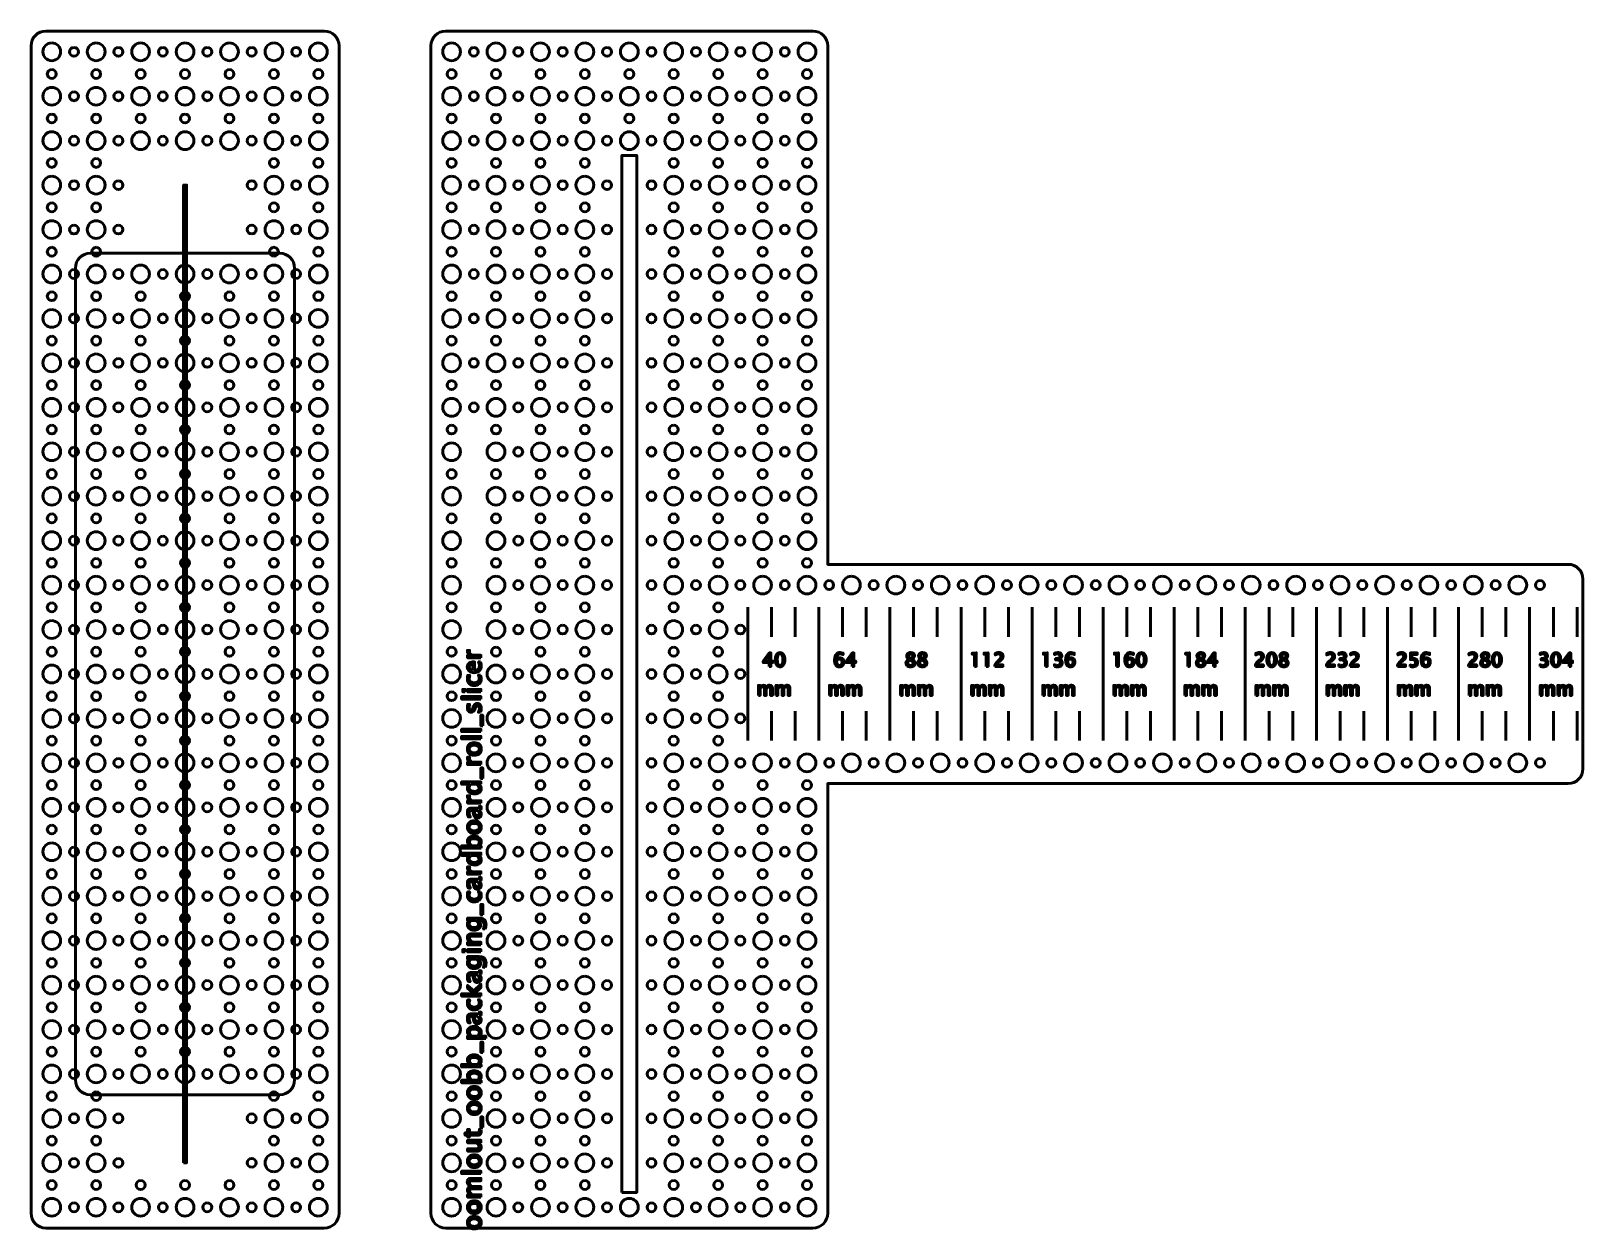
# Model space of a CAD drawing. Header units: centimetres. Extents: x -26.2 to 26.2, y -20.2 to 20.2.
import ezdxf

# ---------------------------------------------------------------- set-up
doc = ezdxf.new("R2010")
doc.units = ezdxf.units.CM
doc.header["$MEASUREMENT"] = 0
doc.layers.add('Layer 1', color=7, linetype='Continuous')

msp = doc.modelspace()

# ---------------------------------------------------------------- linework, layer by layer
at = {"layer": 'Layer 1', "lineweight": 53}
for points in [[(-6.25, -18.98419), (-5.75, -18.98419), (-5.75, 16.01581), (-6.25, 16.01581), (-6.25, -18.98419)], [(-21.05, -17.98419), (-20.95, -17.98419), (-20.95, 15.01581), (-21.05, 15.01581), (-21.05, -17.98419)]]:
    msp.add_lwpolyline(points, close=True, dxfattribs=at)
for centre, major_axis in [((-25.49999, 19.5159), (0, 0.30001)), ((-24.75, 19.51591), (0, 0.15)), ((-23.99999, 19.5159), (0, 0.30001)), ((-23.25, 19.51591), (0, 0.15)), ((-22.49999, 19.5159), (0, 0.30001)), ((-21.75, 19.51591), (0, 0.15)), ((-20.99999, 19.5159), (0, 0.30001)), ((-20.25, 19.51591), (0, 0.15)), ((-19.49999, 19.5159), (0, 0.30001)), ((-18.75, 19.51591), (0, 0.15)), ((-17.99999, 19.5159), (0, 0.30001)), ((-11.99999, 19.5159), (0, 0.30001)), ((-11.25, 19.51591), (0, 0.15)), ((-10.49999, 19.5159), (0, 0.30001)), ((-9.75, 19.51591), (0, 0.15)), ((-8.99999, 19.5159), (0, 0.30001)), ((-8.25, 19.51591), (0, 0.15)), ((-7.49999, 19.5159), (0, 0.30001)), ((-6.75, 19.51591), (0, 0.15)), ((-5.99999, 19.5159), (0, 0.30001)), ((-5.25, 19.51591), (0, 0.15)), ((-4.49999, 19.5159), (0, 0.30001)), ((-3.75, 19.51591), (0, 0.15)), ((-2.99999, 19.5159), (0, 0.30001)), ((-2.25, 19.51591), (0, 0.15)), ((-1.49999, 19.5159), (0, 0.30001)), ((-0.75, 19.51591), (0, 0.15)), ((0.00001, 19.5159), (0, 0.30001)), ((-25.5, 18.76591), (0, 0.15)), ((-24, 18.76591), (0, 0.15)), ((-22.5, 18.76591), (0, 0.15)), ((-21, 18.76591), (0, 0.15)), ((-19.5, 18.76591), (0, 0.15)), ((-18, 18.76591), (0, 0.15)), ((-12, 18.76591), (0, 0.15)), ((-10.5, 18.76591), (0, 0.15)), ((-9, 18.76591), (0, 0.15)), ((-7.5, 18.76591), (0, 0.15)), ((-6, 18.76591), (0, 0.15)), ((-4.5, 18.76591), (0, 0.15)), ((-3, 18.76591), (0, 0.15)), ((-1.5, 18.76591), (0, 0.15)), ((0, 18.76591), (0, 0.15)), ((-25.49999, 18.0159), (0, 0.30001)), ((-24.75, 18.01591), (0, 0.15)), ((-23.99999, 18.0159), (0, 0.30001)), ((-23.25, 18.01591), (0, 0.15)), ((-22.49999, 18.0159), (0, 0.30001)), ((-21.75, 18.01591), (0, 0.15)), ((-20.99999, 18.0159), (0, 0.30001)), ((-20.25, 18.01591), (0, 0.15)), ((-19.49999, 18.0159), (0, 0.30001)), ((-18.75, 18.01591), (0, 0.15)), ((-17.99999, 18.0159), (0, 0.30001)), ((-11.99999, 18.0159), (0, 0.30001)), ((-11.25, 18.01591), (0, 0.15)), ((-10.49999, 18.0159), (0, 0.30001)), ((-9.75, 18.01591), (0, 0.15)), ((-8.99999, 18.0159), (0, 0.30001)), ((-8.25, 18.01591), (0, 0.15)), ((-7.49999, 18.0159), (0, 0.30001)), ((-6.75, 18.01591), (0, 0.15)), ((-5.99999, 18.0159), (0, 0.30001)), ((-5.25, 18.01591), (0, 0.15)), ((-4.49999, 18.0159), (0, 0.30001)), ((-3.75, 18.01591), (0, 0.15)), ((-2.99999, 18.0159), (0, 0.30001)), ((-2.25, 18.01591), (0, 0.15)), ((-1.49999, 18.0159), (0, 0.30001)), ((-0.75, 18.01591), (0, 0.15)), ((0.00001, 18.0159), (0, 0.30001)), ((-25.5, 17.26591), (0, 0.15)), ((-24, 17.26591), (0, 0.15)), ((-22.5, 17.26591), (0, 0.15)), ((-21, 17.26591), (0, 0.15)), ((-19.5, 17.26591), (0, 0.15)), ((-18, 17.26591), (0, 0.15)), ((-12, 17.26591), (0, 0.15)), ((-10.5, 17.26591), (0, 0.15)), ((-9, 17.26591), (0, 0.15)), ((-7.5, 17.26591), (0, 0.15)), ((-6, 17.26591), (0, 0.15)), ((-4.5, 17.26591), (0, 0.15)), ((-3, 17.26591), (0, 0.15)), ((-1.5, 17.26591), (0, 0.15)), ((0, 17.26591), (0, 0.15)), ((-25.49999, 16.5159), (0, 0.30001)), ((-23.99999, 16.5159), (0, 0.30001)), ((-22.49999, 16.5159), (0, 0.30001)), ((-20.99999, 16.5159), (0, 0.30001)), ((-19.49999, 16.5159), (0, 0.30001)), ((-17.99999, 16.5159), (0, 0.30001)), ((-11.99999, 16.5159), (0, 0.30001)), ((-10.49999, 16.5159), (0, 0.30001)), ((-8.99999, 16.5159), (0, 0.30001)), ((-7.49999, 16.5159), (0, 0.30001)), ((-5.99999, 16.5159), (0, 0.30001)), ((-4.49999, 16.5159), (0, 0.30001)), ((-2.99999, 16.5159), (0, 0.30001)), ((-1.49999, 16.5159), (0, 0.30001)), ((0.00001, 16.5159), (0, 0.30001)), ((-24.75, 16.51591), (0, 0.15)), ((-23.25, 16.51591), (0, 0.15)), ((-21.75, 16.51591), (0, 0.15)), ((-20.25, 16.51591), (0, 0.15)), ((-18.75, 16.51591), (0, 0.15)), ((-11.25, 16.51591), (0, 0.15)), ((-9.75, 16.51591), (0, 0.15)), ((-8.25, 16.51591), (0, 0.15)), ((-6.75, 16.51591), (0, 0.15)), ((-5.25, 16.51591), (0, 0.15)), ((-3.75, 16.51591), (0, 0.15)), ((-2.25, 16.51591), (0, 0.15)), ((-0.75, 16.51591), (0, 0.15)), ((-25.5, 15.76591), (0, 0.15)), ((-24, 15.76591), (0, 0.15)), ((-18, 15.76591), (0, 0.15)), ((-12, 15.76591), (0, 0.15)), ((-10.5, 15.76591), (0, 0.15)), ((-9, 15.76591), (0, 0.15)), ((-7.5, 15.76591), (0, 0.15)), ((-4.5, 15.76591), (0, 0.15)), ((-3, 15.76591), (0, 0.15)), ((-1.5, 15.76591), (0, 0.15)), ((0, 15.76591), (0, 0.15)), ((-25.49999, 15.0159), (0, 0.30001)), ((-23.99999, 15.0159), (0, 0.30001)), ((-11.99999, 15.0159), (0, 0.30001)), ((-10.49999, 15.0159), (0, 0.30001)), ((-8.99999, 15.0159), (0, 0.30001)), ((-7.49999, 15.0159), (0, 0.30001)), ((-4.49999, 15.0159), (0, 0.30001)), ((-2.99999, 15.0159), (0, 0.30001)), ((-1.49999, 15.0159), (0, 0.30001)), ((0.00001, 15.0159), (0, 0.30001)), ((-24.75, 15.01591), (0, 0.15)), ((-23.25, 15.01591), (0, 0.15)), ((-11.25, 15.01591), (0, 0.15)), ((-9.75, 15.01591), (0, 0.15)), ((-8.25, 15.01591), (0, 0.15)), ((-6.75, 15.01591), (0, 0.15)), ((-5.25, 15.01591), (0, 0.15)), ((-3.75, 15.01591), (0, 0.15)), ((-2.25, 15.01591), (0, 0.15)), ((-0.75, 15.01591), (0, 0.15)), ((-25.5, 14.26591), (0, 0.15)), ((-24, 14.26591), (0, 0.15)), ((-12, 14.26591), (0, 0.15)), ((-10.5, 14.26591), (0, 0.15)), ((-9, 14.26591), (0, 0.15)), ((-7.5, 14.26591), (0, 0.15)), ((-4.5, 14.26591), (0, 0.15)), ((-3, 14.26591), (0, 0.15)), ((-1.5, 14.26591), (0, 0.15)), ((0, 14.26591), (0, 0.15)), ((-25.49999, 13.5159), (0, 0.30001)), ((-24.75, 13.51591), (0, 0.15)), ((-23.99999, 13.5159), (0, 0.30001)), ((-23.25, 13.51591), (0, 0.15)), ((-11.99999, 13.5159), (0, 0.30001)), ((-11.25, 13.51591), (0, 0.15)), ((-10.49999, 13.5159), (0, 0.30001)), ((-9.75, 13.51591), (0, 0.15)), ((-8.99999, 13.5159), (0, 0.30001)), ((-8.25, 13.51591), (0, 0.15)), ((-7.49999, 13.5159), (0, 0.30001)), ((-6.75, 13.51591), (0, 0.15)), ((-5.25, 13.51591), (0, 0.15)), ((-4.49999, 13.5159), (0, 0.30001)), ((-3.75, 13.51591), (0, 0.15)), ((-2.99999, 13.5159), (0, 0.30001)), ((-2.25, 13.51591), (0, 0.15)), ((-1.49999, 13.5159), (0, 0.30001)), ((-0.75, 13.51591), (0, 0.15)), ((0.00001, 13.5159), (0, 0.30001)), ((-25.5, 12.76591), (0, 0.15)), ((-24, 12.76591), (0, 0.15)), ((-12, 12.76591), (0, 0.15)), ((-10.5, 12.76591), (0, 0.15)), ((-9, 12.76591), (0, 0.15)), ((-7.5, 12.76591), (0, 0.15)), ((-4.5, 12.76591), (0, 0.15)), ((-3, 12.76591), (0, 0.15)), ((-1.5, 12.76591), (0, 0.15)), ((0, 12.76591), (0, 0.15)), ((-25.49999, 12.0159), (0, 0.30001)), ((-24.75, 12.01591), (0, 0.15)), ((-23.99999, 12.0159), (0, 0.30001)), ((-23.25, 12.01591), (0, 0.15)), ((-11.99999, 12.0159), (0, 0.30001)), ((-11.25, 12.01591), (0, 0.15)), ((-10.49999, 12.0159), (0, 0.30001)), ((-9.75, 12.01591), (0, 0.15)), ((-8.99999, 12.0159), (0, 0.30001)), ((-8.25, 12.01591), (0, 0.15)), ((-7.49999, 12.0159), (0, 0.30001)), ((-6.75, 12.01591), (0, 0.15)), ((-5.25, 12.01591), (0, 0.15)), ((-4.49999, 12.0159), (0, 0.30001)), ((-3.75, 12.01591), (0, 0.15)), ((-2.99999, 12.0159), (0, 0.30001)), ((-2.25, 12.01591), (0, 0.15)), ((-1.49999, 12.0159), (0, 0.30001)), ((-0.75, 12.01591), (0, 0.15)), ((0.00001, 12.0159), (0, 0.30001)), ((-25.5, 11.26591), (0, 0.15)), ((-24, 11.26591), (0, 0.15)), ((-12, 11.26591), (0, 0.15)), ((-10.5, 11.26591), (0, 0.15)), ((-9, 11.26591), (0, 0.15)), ((-7.5, 11.26591), (0, 0.15)), ((-4.5, 11.26591), (0, 0.15)), ((-3, 11.26591), (0, 0.15)), ((-1.5, 11.26591), (0, 0.15)), ((0, 11.26591), (0, 0.15)), ((-25.49999, 10.5159), (0, 0.30001)), ((-24.75, 10.51591), (0, 0.15)), ((-23.99999, 10.5159), (0, 0.30001)), ((-23.25, 10.51591), (0, 0.15)), ((-11.99999, 10.5159), (0, 0.30001)), ((-11.25, 10.51591), (0, 0.15)), ((-10.49999, 10.5159), (0, 0.30001)), ((-9.75, 10.51591), (0, 0.15)), ((-8.99999, 10.5159), (0, 0.30001)), ((-8.25, 10.51591), (0, 0.15)), ((-7.49999, 10.5159), (0, 0.30001)), ((-6.75, 10.51591), (0, 0.15)), ((-5.25, 10.51591), (0, 0.15)), ((-4.49999, 10.5159), (0, 0.30001)), ((-3.75, 10.51591), (0, 0.15)), ((-2.99999, 10.5159), (0, 0.30001)), ((-2.25, 10.51591), (0, 0.15)), ((-1.49999, 10.5159), (0, 0.30001)), ((-0.75, 10.51591), (0, 0.15)), ((0.00001, 10.5159), (0, 0.30001)), ((-25.5, 9.76591), (0, 0.15)), ((-24, 9.76591), (0, 0.15)), ((-12, 9.76591), (0, 0.15)), ((-10.5, 9.76591), (0, 0.15)), ((-9, 9.76591), (0, 0.15)), ((-7.5, 9.76591), (0, 0.15)), ((-4.5, 9.76591), (0, 0.15)), ((-3, 9.76591), (0, 0.15)), ((-1.5, 9.76591), (0, 0.15)), ((0, 9.76591), (0, 0.15)), ((-25.49999, 9.0159), (0, 0.30001)), ((-24.75, 9.01591), (0, 0.15)), ((-23.99999, 9.0159), (0, 0.30001)), ((-23.25, 9.01591), (0, 0.15)), ((-11.99999, 9.0159), (0, 0.30001)), ((-11.25, 9.01591), (0, 0.15)), ((-10.49999, 9.0159), (0, 0.30001)), ((-9.75, 9.01591), (0, 0.15)), ((-8.99999, 9.0159), (0, 0.30001)), ((-8.25, 9.01591), (0, 0.15)), ((-7.49999, 9.0159), (0, 0.30001)), ((-6.75, 9.01591), (0, 0.15)), ((-5.25, 9.01591), (0, 0.15)), ((-4.49999, 9.0159), (0, 0.30001)), ((-3.75, 9.01591), (0, 0.15)), ((-2.99999, 9.0159), (0, 0.30001)), ((-2.25, 9.01591), (0, 0.15)), ((-1.49999, 9.0159), (0, 0.30001)), ((-0.75, 9.01591), (0, 0.15)), ((0.00001, 9.0159), (0, 0.30001)), ((-25.5, 8.26591), (0, 0.15)), ((-24, 8.26591), (0, 0.15)), ((-12, 8.26591), (0, 0.15)), ((-10.5, 8.26591), (0, 0.15)), ((-9, 8.26591), (0, 0.15)), ((-7.5, 8.26591), (0, 0.15)), ((-4.5, 8.26591), (0, 0.15)), ((-3, 8.26591), (0, 0.15)), ((-1.5, 8.26591), (0, 0.15)), ((0, 8.26591), (0, 0.15)), ((-25.49999, 7.5159), (0, 0.30001)), ((-24.75, 7.51591), (0, 0.15)), ((-23.99999, 7.5159), (0, 0.30001)), ((-23.25, 7.51591), (0, 0.15)), ((-11.99999, 7.5159), (0, 0.30001)), ((-11.25, 7.51591), (0, 0.15)), ((-10.49999, 7.5159), (0, 0.30001)), ((-9.75, 7.51591), (0, 0.15)), ((-8.99999, 7.5159), (0, 0.30001)), ((-8.25, 7.51591), (0, 0.15)), ((-7.49999, 7.5159), (0, 0.30001)), ((-6.75, 7.51591), (0, 0.15)), ((-5.25, 7.51591), (0, 0.15)), ((-4.49999, 7.5159), (0, 0.30001)), ((-3.75, 7.51591), (0, 0.15)), ((-2.99999, 7.5159), (0, 0.30001)), ((-2.25, 7.51591), (0, 0.15)), ((-1.49999, 7.5159), (0, 0.30001)), ((-0.75, 7.51591), (0, 0.15)), ((0.00001, 7.5159), (0, 0.30001)), ((-25.5, 6.76591), (0, 0.15)), ((-24, 6.76591), (0, 0.15)), ((-12, 6.76591), (0, 0.15)), ((-10.5, 6.76591), (0, 0.15)), ((-9, 6.76591), (0, 0.15)), ((-7.5, 6.76591), (0, 0.15)), ((-4.5, 6.76591), (0, 0.15)), ((-3, 6.76591), (0, 0.15)), ((-1.5, 6.76591), (0, 0.15)), ((0, 6.76591), (0, 0.15)), ((-25.49999, 6.0159), (0, 0.30001)), ((-23.99999, 6.0159), (0, 0.30001)), ((-11.99999, 6.0159), (0, 0.30001)), ((-10.49999, 6.0159), (0, 0.30001)), ((-8.99999, 6.0159), (0, 0.30001)), ((-7.49999, 6.0159), (0, 0.30001)), ((-4.49999, 6.0159), (0, 0.30001)), ((-2.99999, 6.0159), (0, 0.30001)), ((-1.49999, 6.0159), (0, 0.30001)), ((0.00001, 6.0159), (0, 0.30001)), ((-24.75, 6.01591), (0, 0.15)), ((-23.25, 6.01591), (0, 0.15)), ((-9.75, 6.01591), (0, 0.15)), ((-8.25, 6.01591), (0, 0.15)), ((-6.75, 6.01591), (0, 0.15)), ((-5.25, 6.01591), (0, 0.15)), ((-3.75, 6.01591), (0, 0.15)), ((-2.25, 6.01591), (0, 0.15)), ((-0.75, 6.01591), (0, 0.15)), ((-25.5, 5.26591), (0, 0.15)), ((-24, 5.26591), (0, 0.15)), ((-12, 5.26591), (0, 0.15)), ((-10.5, 5.26591), (0, 0.15)), ((-9, 5.26591), (0, 0.15)), ((-7.5, 5.26591), (0, 0.15)), ((-4.5, 5.26591), (0, 0.15)), ((-3, 5.26591), (0, 0.15)), ((-1.5, 5.26591), (0, 0.15)), ((0, 5.26591), (0, 0.15)), ((-25.49999, 4.5159), (0, 0.30001)), ((-23.99999, 4.5159), (0, 0.30001)), ((-11.99999, 4.5159), (0, 0.30001)), ((-10.49999, 4.5159), (0, 0.30001)), ((-8.99999, 4.5159), (0, 0.30001)), ((-7.49999, 4.5159), (0, 0.30001)), ((-4.49999, 4.5159), (0, 0.30001)), ((-2.99999, 4.5159), (0, 0.30001)), ((-1.49999, 4.5159), (0, 0.30001)), ((0.00001, 4.5159), (0, 0.30001)), ((-24.75, 4.51591), (0, 0.15)), ((-23.25, 4.51591), (0, 0.15)), ((-9.75, 4.51591), (0, 0.15)), ((-8.25, 4.51591), (0, 0.15)), ((-6.75, 4.51591), (0, 0.15)), ((-5.25, 4.51591), (0, 0.15)), ((-3.75, 4.51591), (0, 0.15)), ((-2.25, 4.51591), (0, 0.15)), ((-0.75, 4.51591), (0, 0.15)), ((-25.5, 3.76591), (0, 0.15)), ((-24, 3.76591), (0, 0.15)), ((-12, 3.76591), (0, 0.15)), ((-10.5, 3.76591), (0, 0.15)), ((-9, 3.76591), (0, 0.15)), ((-7.5, 3.76591), (0, 0.15)), ((-4.5, 3.76591), (0, 0.15)), ((-3, 3.76591), (0, 0.15)), ((-1.5, 3.76591), (0, 0.15)), ((0, 3.76591), (0, 0.15)), ((-25.49999, 3.0159), (0, 0.30001)), ((-24.75, 3.01591), (0, 0.15)), ((-23.99999, 3.0159), (0, 0.30001)), ((-23.25, 3.01591), (0, 0.15)), ((-11.99999, 3.0159), (0, 0.30001)), ((-10.49999, 3.0159), (0, 0.30001)), ((-9.75, 3.01591), (0, 0.15)), ((-8.99999, 3.0159), (0, 0.30001)), ((-8.25, 3.01591), (0, 0.15)), ((-7.49999, 3.0159), (0, 0.30001)), ((-6.75, 3.01591), (0, 0.15)), ((-5.25, 3.01591), (0, 0.15)), ((-4.49999, 3.0159), (0, 0.30001)), ((-3.75, 3.01591), (0, 0.15)), ((-2.99999, 3.0159), (0, 0.30001)), ((-2.25, 3.01591), (0, 0.15)), ((-1.49999, 3.0159), (0, 0.30001)), ((-0.75, 3.01591), (0, 0.15)), ((0.00001, 3.0159), (0, 0.30001)), ((-25.5, 2.26591), (0, 0.15)), ((-24, 2.26591), (0, 0.15)), ((-12, 2.26591), (0, 0.15)), ((-10.5, 2.26591), (0, 0.15)), ((-9, 2.26591), (0, 0.15)), ((-7.5, 2.26591), (0, 0.15)), ((-4.5, 2.26591), (0, 0.15)), ((-3, 2.26591), (0, 0.15)), ((-1.5, 2.26591), (0, 0.15)), ((0, 2.26591), (0, 0.15)), ((-25.49999, 1.5159), (0, 0.30001)), ((-24.75, 1.51591), (0, 0.15)), ((-23.99999, 1.5159), (0, 0.30001)), ((-23.25, 1.51591), (0, 0.15)), ((-11.99999, 1.5159), (0, 0.30001)), ((-10.49999, 1.5159), (0, 0.30001)), ((-9.75, 1.51591), (0, 0.15)), ((-8.99999, 1.5159), (0, 0.30001)), ((-8.25, 1.51591), (0, 0.15)), ((-7.49999, 1.5159), (0, 0.30001)), ((-6.75, 1.51591), (0, 0.15)), ((-5.25, 1.51591), (0, 0.15)), ((-4.49999, 1.5159), (0, 0.30001)), ((-3.75, 1.51591), (0, 0.15)), ((-2.99999, 1.5159), (0, 0.30001)), ((-2.25, 1.51591), (0, 0.15)), ((-1.49999, 1.5159), (0, 0.30001)), ((-0.75, 1.51591), (0, 0.15)), ((0.00001, 1.5159), (0, 0.30001)), ((0.75, 1.51591), (0, 0.15)), ((1.50001, 1.5159), (0, 0.30001)), ((2.25, 1.51591), (0, 0.15)), ((3.00001, 1.5159), (0, 0.30001)), ((3.75, 1.51591), (0, 0.15)), ((4.50001, 1.5159), (0, 0.30001)), ((5.25, 1.51591), (0, 0.15)), ((6.00001, 1.5159), (0, 0.30001)), ((6.75, 1.51591), (0, 0.15)), ((7.50001, 1.5159), (0, 0.30001)), ((8.25, 1.51591), (0, 0.15)), ((9.00001, 1.5159), (0, 0.30001)), ((9.75, 1.51591), (0, 0.15)), ((10.50001, 1.5159), (0, 0.30001)), ((11.25, 1.51591), (0, 0.15)), ((12.00001, 1.5159), (0, 0.30001)), ((12.75, 1.51591), (0, 0.15)), ((13.50001, 1.5159), (0, 0.30001)), ((14.25, 1.51591), (0, 0.15)), ((15.00001, 1.5159), (0, 0.30001)), ((15.75, 1.51591), (0, 0.15)), ((16.50001, 1.5159), (0, 0.30001)), ((17.25, 1.51591), (0, 0.15)), ((18.00001, 1.5159), (0, 0.30001)), ((18.75, 1.51591), (0, 0.15)), ((19.50001, 1.5159), (0, 0.30001)), ((20.25, 1.51591), (0, 0.15)), ((21.00001, 1.5159), (0, 0.30001)), ((21.75, 1.51591), (0, 0.15)), ((22.50001, 1.5159), (0, 0.30001)), ((23.25, 1.51591), (0, 0.15)), ((24.00001, 1.5159), (0, 0.30001)), ((24.75, 1.51591), (0, 0.15)), ((-25.5, 0.76591), (0, 0.15)), ((-24, 0.76591), (0, 0.15)), ((-12, 0.76591), (0, 0.15)), ((-10.5, 0.76591), (0, 0.15)), ((-9, 0.76591), (0, 0.15)), ((-7.5, 0.76591), (0, 0.15)), ((-4.5, 0.76591), (0, 0.15)), ((-3, 0.76591), (0, 0.15)), ((-25.49999, 0.0159), (0, 0.30001)), ((-24.75, 0.01591), (0, 0.15)), ((-23.99999, 0.0159), (0, 0.30001)), ((-23.25, 0.01591), (0, 0.15)), ((-11.99999, 0.0159), (0, 0.30001)), ((-10.49999, 0.0159), (0, 0.30001)), ((-9.75, 0.01591), (0, 0.15)), ((-8.99999, 0.0159), (0, 0.30001)), ((-8.25, 0.01591), (0, 0.15)), ((-7.49999, 0.0159), (0, 0.30001)), ((-6.75, 0.01591), (0, 0.15)), ((-5.25, 0.01591), (0, 0.15)), ((-4.49999, 0.0159), (0, 0.30001)), ((-3.75, 0.01591), (0, 0.15)), ((-2.99999, 0.0159), (0, 0.30001)), ((-2.25, 0.01591), (0, 0.15)), ((-25.5, -0.73409), (0, 0.15)), ((-24, -0.73409), (0, 0.15)), ((-12, -0.73409), (0, 0.15)), ((-10.5, -0.73409), (0, 0.15)), ((-9, -0.73409), (0, 0.15)), ((-7.5, -0.73409), (0, 0.15)), ((-4.5, -0.73409), (0, 0.15)), ((-3, -0.73409), (0, 0.15)), ((-25.49999, -1.4841), (0, 0.30001)), ((-24.75, -1.48409), (0, 0.15)), ((-23.99999, -1.4841), (0, 0.30001)), ((-23.25, -1.48409), (0, 0.15)), ((-11.99999, -1.4841), (0, 0.30001)), ((-10.49999, -1.4841), (0, 0.30001)), ((-9.75, -1.48409), (0, 0.15)), ((-8.99999, -1.4841), (0, 0.30001)), ((-8.25, -1.48409), (0, 0.15)), ((-7.49999, -1.4841), (0, 0.30001)), ((-6.75, -1.48409), (0, 0.15)), ((-5.25, -1.48409), (0, 0.15)), ((-4.49999, -1.4841), (0, 0.30001)), ((-3.75, -1.48409), (0, 0.15)), ((-2.99999, -1.4841), (0, 0.30001)), ((-2.25, -1.48409), (0, 0.15)), ((-25.5, -2.23409), (0, 0.15)), ((-24, -2.23409), (0, 0.15)), ((-12, -2.23409), (0, 0.15)), ((-10.5, -2.23409), (0, 0.15)), ((-9, -2.23409), (0, 0.15)), ((-7.5, -2.23409), (0, 0.15)), ((-4.5, -2.23409), (0, 0.15)), ((-3, -2.23409), (0, 0.15)), ((-25.49999, -2.9841), (0, 0.30001)), ((-24.75, -2.98409), (0, 0.15)), ((-23.99999, -2.9841), (0, 0.30001)), ((-23.25, -2.98409), (0, 0.15)), ((-11.99999, -2.9841), (0, 0.30001)), ((-10.49999, -2.9841), (0, 0.30001)), ((-9.75, -2.98409), (0, 0.15)), ((-8.99999, -2.9841), (0, 0.30001)), ((-8.25, -2.98409), (0, 0.15)), ((-7.49999, -2.9841), (0, 0.30001)), ((-6.75, -2.98409), (0, 0.15)), ((-5.25, -2.98409), (0, 0.15)), ((-4.49999, -2.9841), (0, 0.30001)), ((-3.75, -2.98409), (0, 0.15)), ((-2.99999, -2.9841), (0, 0.30001)), ((-2.25, -2.98409), (0, 0.15)), ((-25.5, -3.73409), (0, 0.15)), ((-24, -3.73409), (0, 0.15)), ((-12, -3.73409), (0, 0.15)), ((-10.5, -3.73409), (0, 0.15)), ((-9, -3.73409), (0, 0.15)), ((-7.5, -3.73409), (0, 0.15)), ((-4.5, -3.73409), (0, 0.15)), ((-3, -3.73409), (0, 0.15)), ((-25.49999, -4.4841), (0, 0.30001)), ((-23.99999, -4.4841), (0, 0.30001)), ((-11.99999, -4.4841), (0, 0.30001)), ((-10.49999, -4.4841), (0, 0.30001)), ((-8.99999, -4.4841), (0, 0.30001)), ((-7.49999, -4.4841), (0, 0.30001)), ((-4.49999, -4.4841), (0, 0.30001)), ((-2.99999, -4.4841), (0, 0.30001)), ((-1.49999, -4.4841), (0, 0.30001)), ((0.00001, -4.4841), (0, 0.30001)), ((1.50001, -4.4841), (0, 0.30001)), ((3.00001, -4.4841), (0, 0.30001)), ((4.50001, -4.4841), (0, 0.30001)), ((6.00001, -4.4841), (0, 0.30001)), ((7.50001, -4.4841), (0, 0.30001)), ((9.00001, -4.4841), (0, 0.30001)), ((10.50001, -4.4841), (0, 0.30001)), ((12.00001, -4.4841), (0, 0.30001)), ((13.50001, -4.4841), (0, 0.30001)), ((15.00001, -4.4841), (0, 0.30001)), ((16.50001, -4.4841), (0, 0.30001)), ((18.00001, -4.4841), (0, 0.30001)), ((19.50001, -4.4841), (0, 0.30001)), ((21.00001, -4.4841), (0, 0.30001)), ((22.50001, -4.4841), (0, 0.30001)), ((24.00001, -4.4841), (0, 0.30001)), ((-24.75, -4.48409), (0, 0.15)), ((-23.25, -4.48409), (0, 0.15)), ((-9.75, -4.48409), (0, 0.15)), ((-8.25, -4.48409), (0, 0.15)), ((-6.75, -4.48409), (0, 0.15)), ((-5.25, -4.48409), (0, 0.15)), ((-3.75, -4.48409), (0, 0.15)), ((-2.25, -4.48409), (0, 0.15)), ((-0.75, -4.48409), (0, 0.15)), ((0.75, -4.48409), (0, 0.15)), ((2.25, -4.48409), (0, 0.15)), ((3.75, -4.48409), (0, 0.15)), ((5.25, -4.48409), (0, 0.15)), ((6.75, -4.48409), (0, 0.15)), ((8.25, -4.48409), (0, 0.15)), ((9.75, -4.48409), (0, 0.15)), ((11.25, -4.48409), (0, 0.15)), ((12.75, -4.48409), (0, 0.15)), ((14.25, -4.48409), (0, 0.15)), ((15.75, -4.48409), (0, 0.15)), ((17.25, -4.48409), (0, 0.15)), ((18.75, -4.48409), (0, 0.15)), ((20.25, -4.48409), (0, 0.15)), ((21.75, -4.48409), (0, 0.15)), ((23.25, -4.48409), (0, 0.15)), ((24.75, -4.48409), (0, 0.15)), ((-25.5, -5.23409), (0, 0.15)), ((-24, -5.23409), (0, 0.15)), ((-12, -5.23409), (0, 0.15)), ((-10.5, -5.23409), (0, 0.15)), ((-9, -5.23409), (0, 0.15)), ((-7.5, -5.23409), (0, 0.15)), ((-4.5, -5.23409), (0, 0.15)), ((-3, -5.23409), (0, 0.15)), ((-1.5, -5.23409), (0, 0.15)), ((0, -5.23409), (0, 0.15)), ((-25.49999, -5.9841), (0, 0.30001)), ((-23.99999, -5.9841), (0, 0.30001)), ((-11.99999, -5.9841), (0, 0.30001)), ((-10.49999, -5.9841), (0, 0.30001)), ((-8.99999, -5.9841), (0, 0.30001)), ((-7.49999, -5.9841), (0, 0.30001)), ((-4.49999, -5.9841), (0, 0.30001)), ((-2.99999, -5.9841), (0, 0.30001)), ((-1.49999, -5.9841), (0, 0.30001)), ((0.00001, -5.9841), (0, 0.30001)), ((-24.75, -5.98409), (0, 0.15)), ((-23.25, -5.98409), (0, 0.15)), ((-9.75, -5.98409), (0, 0.15)), ((-8.25, -5.98409), (0, 0.15)), ((-6.75, -5.98409), (0, 0.15)), ((-5.25, -5.98409), (0, 0.15)), ((-3.75, -5.98409), (0, 0.15)), ((-2.25, -5.98409), (0, 0.15)), ((-0.75, -5.98409), (0, 0.15)), ((-25.5, -6.73409), (0, 0.15)), ((-24, -6.73409), (0, 0.15)), ((-12, -6.73409), (0, 0.15)), ((-10.5, -6.73409), (0, 0.15)), ((-9, -6.73409), (0, 0.15)), ((-7.5, -6.73409), (0, 0.15)), ((-4.5, -6.73409), (0, 0.15)), ((-3, -6.73409), (0, 0.15)), ((-1.5, -6.73409), (0, 0.15)), ((0, -6.73409), (0, 0.15)), ((-25.49999, -7.4841), (0, 0.30001)), ((-24.75, -7.48409), (0, 0.15)), ((-23.99999, -7.4841), (0, 0.30001)), ((-23.25, -7.48409), (0, 0.15)), ((-11.99999, -7.4841), (0, 0.30001)), ((-10.49999, -7.4841), (0, 0.30001)), ((-9.75, -7.48409), (0, 0.15)), ((-8.99999, -7.4841), (0, 0.30001)), ((-8.25, -7.48409), (0, 0.15)), ((-7.49999, -7.4841), (0, 0.30001)), ((-6.75, -7.48409), (0, 0.15)), ((-5.25, -7.48409), (0, 0.15)), ((-4.49999, -7.4841), (0, 0.30001)), ((-3.75, -7.48409), (0, 0.15)), ((-2.99999, -7.4841), (0, 0.30001)), ((-2.25, -7.48409), (0, 0.15)), ((-1.49999, -7.4841), (0, 0.30001)), ((-0.75, -7.48409), (0, 0.15)), ((0.00001, -7.4841), (0, 0.30001)), ((-25.5, -8.23409), (0, 0.15)), ((-24, -8.23409), (0, 0.15)), ((-12, -8.23409), (0, 0.15)), ((-10.5, -8.23409), (0, 0.15)), ((-9, -8.23409), (0, 0.15)), ((-7.5, -8.23409), (0, 0.15)), ((-4.5, -8.23409), (0, 0.15)), ((-3, -8.23409), (0, 0.15)), ((-1.5, -8.23409), (0, 0.15)), ((0, -8.23409), (0, 0.15)), ((-25.49999, -8.9841), (0, 0.30001)), ((-24.75, -8.98409), (0, 0.15)), ((-23.99999, -8.9841), (0, 0.30001)), ((-23.25, -8.98409), (0, 0.15)), ((-11.99999, -8.9841), (0, 0.30001)), ((-10.49999, -8.9841), (0, 0.30001)), ((-9.75, -8.98409), (0, 0.15)), ((-8.99999, -8.9841), (0, 0.30001)), ((-8.25, -8.98409), (0, 0.15)), ((-7.49999, -8.9841), (0, 0.30001)), ((-6.75, -8.98409), (0, 0.15)), ((-5.25, -8.98409), (0, 0.15)), ((-4.49999, -8.9841), (0, 0.30001)), ((-3.75, -8.98409), (0, 0.15)), ((-2.99999, -8.9841), (0, 0.30001)), ((-2.25, -8.98409), (0, 0.15)), ((-1.49999, -8.9841), (0, 0.30001)), ((-0.75, -8.98409), (0, 0.15)), ((0.00001, -8.9841), (0, 0.30001)), ((-25.5, -9.73409), (0, 0.15)), ((-24, -9.73409), (0, 0.15)), ((-12, -9.73409), (0, 0.15)), ((-10.5, -9.73409), (0, 0.15)), ((-9, -9.73409), (0, 0.15)), ((-7.5, -9.73409), (0, 0.15)), ((-4.5, -9.73409), (0, 0.15)), ((-3, -9.73409), (0, 0.15)), ((-1.5, -9.73409), (0, 0.15)), ((0, -9.73409), (0, 0.15)), ((-25.49999, -10.4841), (0, 0.30001)), ((-24.75, -10.48409), (0, 0.15)), ((-23.99999, -10.4841), (0, 0.30001)), ((-23.25, -10.48409), (0, 0.15)), ((-11.99999, -10.4841), (0, 0.30001)), ((-10.49999, -10.4841), (0, 0.30001)), ((-9.75, -10.48409), (0, 0.15)), ((-8.99999, -10.4841), (0, 0.30001)), ((-8.25, -10.48409), (0, 0.15)), ((-7.49999, -10.4841), (0, 0.30001)), ((-6.75, -10.48409), (0, 0.15)), ((-5.25, -10.48409), (0, 0.15)), ((-4.49999, -10.4841), (0, 0.30001)), ((-3.75, -10.48409), (0, 0.15)), ((-2.99999, -10.4841), (0, 0.30001)), ((-2.25, -10.48409), (0, 0.15)), ((-1.49999, -10.4841), (0, 0.30001)), ((-0.75, -10.48409), (0, 0.15)), ((0.00001, -10.4841), (0, 0.30001)), ((-25.5, -11.23409), (0, 0.15)), ((-24, -11.23409), (0, 0.15)), ((-12, -11.23409), (0, 0.15)), ((-10.5, -11.23409), (0, 0.15)), ((-9, -11.23409), (0, 0.15)), ((-7.5, -11.23409), (0, 0.15)), ((-4.5, -11.23409), (0, 0.15)), ((-3, -11.23409), (0, 0.15)), ((-1.5, -11.23409), (0, 0.15)), ((0, -11.23409), (0, 0.15)), ((-25.49999, -11.9841), (0, 0.30001)), ((-24.75, -11.98409), (0, 0.15)), ((-23.99999, -11.9841), (0, 0.30001)), ((-23.25, -11.98409), (0, 0.15)), ((-11.99999, -11.9841), (0, 0.30001)), ((-10.49999, -11.9841), (0, 0.30001)), ((-9.75, -11.98409), (0, 0.15)), ((-8.99999, -11.9841), (0, 0.30001)), ((-8.25, -11.98409), (0, 0.15)), ((-7.49999, -11.9841), (0, 0.30001)), ((-6.75, -11.98409), (0, 0.15)), ((-5.25, -11.98409), (0, 0.15)), ((-4.49999, -11.9841), (0, 0.30001)), ((-3.75, -11.98409), (0, 0.15)), ((-2.99999, -11.9841), (0, 0.30001)), ((-2.25, -11.98409), (0, 0.15)), ((-1.49999, -11.9841), (0, 0.30001)), ((-0.75, -11.98409), (0, 0.15)), ((0.00001, -11.9841), (0, 0.30001)), ((-25.5, -12.73409), (0, 0.15)), ((-24, -12.73409), (0, 0.15)), ((-12, -12.73409), (0, 0.15)), ((-10.5, -12.73409), (0, 0.15)), ((-9, -12.73409), (0, 0.15)), ((-7.5, -12.73409), (0, 0.15)), ((-4.5, -12.73409), (0, 0.15)), ((-3, -12.73409), (0, 0.15)), ((-1.5, -12.73409), (0, 0.15)), ((0, -12.73409), (0, 0.15)), ((-25.49999, -13.4841), (0, 0.30001)), ((-24.75, -13.48409), (0, 0.15)), ((-23.99999, -13.4841), (0, 0.30001)), ((-23.25, -13.48409), (0, 0.15)), ((-11.99999, -13.4841), (0, 0.30001)), ((-10.49999, -13.4841), (0, 0.30001)), ((-9.75, -13.48409), (0, 0.15)), ((-8.99999, -13.4841), (0, 0.30001)), ((-8.25, -13.48409), (0, 0.15)), ((-7.49999, -13.4841), (0, 0.30001)), ((-6.75, -13.48409), (0, 0.15)), ((-5.25, -13.48409), (0, 0.15)), ((-4.49999, -13.4841), (0, 0.30001)), ((-3.75, -13.48409), (0, 0.15)), ((-2.99999, -13.4841), (0, 0.30001)), ((-2.25, -13.48409), (0, 0.15)), ((-1.49999, -13.4841), (0, 0.30001)), ((-0.75, -13.48409), (0, 0.15)), ((0.00001, -13.4841), (0, 0.30001)), ((-25.5, -14.23409), (0, 0.15)), ((-24, -14.23409), (0, 0.15)), ((-12, -14.23409), (0, 0.15)), ((-10.5, -14.23409), (0, 0.15)), ((-9, -14.23409), (0, 0.15)), ((-7.5, -14.23409), (0, 0.15)), ((-4.5, -14.23409), (0, 0.15)), ((-3, -14.23409), (0, 0.15)), ((-1.5, -14.23409), (0, 0.15)), ((0, -14.23409), (0, 0.15)), ((-25.49999, -14.9841), (0, 0.30001)), ((-24.75, -14.98409), (0, 0.15)), ((-23.99999, -14.9841), (0, 0.30001)), ((-23.25, -14.98409), (0, 0.15)), ((-11.99999, -14.9841), (0, 0.30001)), ((-10.49999, -14.9841), (0, 0.30001)), ((-9.75, -14.98409), (0, 0.15)), ((-8.99999, -14.9841), (0, 0.30001)), ((-8.25, -14.98409), (0, 0.15)), ((-7.49999, -14.9841), (0, 0.30001)), ((-6.75, -14.98409), (0, 0.15)), ((-5.25, -14.98409), (0, 0.15)), ((-4.49999, -14.9841), (0, 0.30001)), ((-3.75, -14.98409), (0, 0.15)), ((-2.99999, -14.9841), (0, 0.30001)), ((-2.25, -14.98409), (0, 0.15)), ((-1.49999, -14.9841), (0, 0.30001)), ((-0.75, -14.98409), (0, 0.15)), ((0.00001, -14.9841), (0, 0.30001)), ((-25.5, -15.73409), (0, 0.15)), ((-24, -15.73409), (0, 0.15)), ((-12, -15.73409), (0, 0.15)), ((-10.5, -15.73409), (0, 0.15)), ((-9, -15.73409), (0, 0.15)), ((-7.5, -15.73409), (0, 0.15)), ((-4.5, -15.73409), (0, 0.15)), ((-3, -15.73409), (0, 0.15)), ((-1.5, -15.73409), (0, 0.15)), ((0, -15.73409), (0, 0.15)), ((-25.49999, -16.4841), (0, 0.30001)), ((-23.99999, -16.4841), (0, 0.30001)), ((-11.99999, -16.4841), (0, 0.30001)), ((-10.49999, -16.4841), (0, 0.30001)), ((-8.99999, -16.4841), (0, 0.30001)), ((-7.49999, -16.4841), (0, 0.30001)), ((-4.49999, -16.4841), (0, 0.30001)), ((-2.99999, -16.4841), (0, 0.30001)), ((-1.49999, -16.4841), (0, 0.30001)), ((0.00001, -16.4841), (0, 0.30001)), ((-24.75, -16.48409), (0, 0.15)), ((-23.25, -16.48409), (0, 0.15)), ((-9.75, -16.48409), (0, 0.15)), ((-8.25, -16.48409), (0, 0.15)), ((-6.75, -16.48409), (0, 0.15)), ((-5.25, -16.48409), (0, 0.15)), ((-3.75, -16.48409), (0, 0.15)), ((-2.25, -16.48409), (0, 0.15)), ((-0.75, -16.48409), (0, 0.15)), ((-25.5, -17.23409), (0, 0.15)), ((-24, -17.23409), (0, 0.15)), ((-12, -17.23409), (0, 0.15)), ((-10.5, -17.23409), (0, 0.15)), ((-9, -17.23409), (0, 0.15)), ((-7.5, -17.23409), (0, 0.15)), ((-4.5, -17.23409), (0, 0.15)), ((-3, -17.23409), (0, 0.15)), ((-1.5, -17.23409), (0, 0.15)), ((0, -17.23409), (0, 0.15)), ((-25.49999, -17.9841), (0, 0.30001)), ((-23.99999, -17.9841), (0, 0.30001)), ((-11.99999, -17.9841), (0, 0.30001)), ((-10.49999, -17.9841), (0, 0.30001)), ((-8.99999, -17.9841), (0, 0.30001)), ((-7.49999, -17.9841), (0, 0.30001)), ((-4.49999, -17.9841), (0, 0.30001)), ((-2.99999, -17.9841), (0, 0.30001)), ((-1.49999, -17.9841), (0, 0.30001)), ((0.00001, -17.9841), (0, 0.30001)), ((-24.75, -17.98409), (0, 0.15)), ((-23.25, -17.98409), (0, 0.15)), ((-9.75, -17.98409), (0, 0.15)), ((-8.25, -17.98409), (0, 0.15)), ((-6.75, -17.98409), (0, 0.15)), ((-5.25, -17.98409), (0, 0.15)), ((-3.75, -17.98409), (0, 0.15)), ((-2.25, -17.98409), (0, 0.15)), ((-0.75, -17.98409), (0, 0.15)), ((-25.5, -18.73409), (0, 0.15)), ((-24, -18.73409), (0, 0.15)), ((-22.5, -18.73409), (0, 0.15)), ((-21, -18.73409), (0, 0.15)), ((-19.5, -18.73409), (0, 0.15)), ((-18, -18.73409), (0, 0.15)), ((-12, -18.73409), (0, 0.15)), ((-10.5, -18.73409), (0, 0.15)), ((-9, -18.73409), (0, 0.15)), ((-7.5, -18.73409), (0, 0.15)), ((-4.5, -18.73409), (0, 0.15)), ((-3, -18.73409), (0, 0.15)), ((-1.5, -18.73409), (0, 0.15)), ((0, -18.73409), (0, 0.15)), ((-25.49999, -19.4841), (0, 0.30001)), ((-24.75, -19.48409), (0, 0.15)), ((-23.99999, -19.4841), (0, 0.30001)), ((-23.25, -19.48409), (0, 0.15)), ((-22.49999, -19.4841), (0, 0.30001)), ((-21.75, -19.48409), (0, 0.15)), ((-20.99999, -19.4841), (0, 0.30001)), ((-20.25, -19.48409), (0, 0.15)), ((-19.49999, -19.4841), (0, 0.30001)), ((-18.75, -19.48409), (0, 0.15)), ((-17.99999, -19.4841), (0, 0.30001)), ((-11.99999, -19.4841), (0, 0.30001)), ((-11.25, -19.48409), (0, 0.15)), ((-10.49999, -19.4841), (0, 0.30001)), ((-9.75, -19.48409), (0, 0.15)), ((-8.99999, -19.4841), (0, 0.30001)), ((-8.25, -19.48409), (0, 0.15)), ((-7.49999, -19.4841), (0, 0.30001)), ((-6.75, -19.48409), (0, 0.15)), ((-5.99999, -19.4841), (0, 0.30001)), ((-5.25, -19.48409), (0, 0.15)), ((-4.49999, -19.4841), (0, 0.30001)), ((-3.75, -19.48409), (0, 0.15)), ((-2.99999, -19.4841), (0, 0.30001)), ((-2.25, -19.48409), (0, 0.15)), ((-1.49999, -19.4841), (0, 0.30001)), ((-0.75, -19.48409), (0, 0.15)), ((0.00001, -19.4841), (0, 0.30001))]:
    msp.add_ellipse(centre, major_axis=major_axis, ratio=1, dxfattribs=at)
at = {"layer": 'Layer 1', "color": 4, "lineweight": 53}
for centre, major_axis in [((-23.99999, 12.0159), (0, 0.30001)), ((-23.25, 12.01591), (0, 0.15)), ((-22.49999, 12.0159), (0, 0.30001)), ((-21.75, 12.01591), (0, 0.15)), ((-20.99999, 12.0159), (0, 0.30001)), ((-20.25, 12.01591), (0, 0.15)), ((-19.49999, 12.0159), (0, 0.30001)), ((-18.75, 12.01591), (0, 0.15)), ((-17.99999, 12.0159), (0, 0.30001)), ((-24, 11.26591), (0, 0.15)), ((-22.5, 11.26591), (0, 0.15)), ((-21, 11.26591), (0, 0.15)), ((-19.5, 11.26591), (0, 0.15)), ((-18, 11.26591), (0, 0.15)), ((-23.99999, 10.5159), (0, 0.30001)), ((-23.25, 10.51591), (0, 0.15)), ((-22.49999, 10.5159), (0, 0.30001)), ((-21.75, 10.51591), (0, 0.15)), ((-20.99999, 10.5159), (0, 0.30001)), ((-20.25, 10.51591), (0, 0.15)), ((-19.49999, 10.5159), (0, 0.30001)), ((-18.75, 10.51591), (0, 0.15)), ((-17.99999, 10.5159), (0, 0.30001)), ((-24, 9.76591), (0, 0.15)), ((-22.5, 9.76591), (0, 0.15)), ((-21, 9.76591), (0, 0.15)), ((-19.5, 9.76591), (0, 0.15)), ((-18, 9.76591), (0, 0.15)), ((-23.99999, 9.0159), (0, 0.30001)), ((-23.25, 9.01591), (0, 0.15)), ((-22.49999, 9.0159), (0, 0.30001)), ((-21.75, 9.01591), (0, 0.15)), ((-20.99999, 9.0159), (0, 0.30001)), ((-20.25, 9.01591), (0, 0.15)), ((-19.49999, 9.0159), (0, 0.30001)), ((-18.75, 9.01591), (0, 0.15)), ((-17.99999, 9.0159), (0, 0.30001)), ((-24, 8.26591), (0, 0.15)), ((-22.5, 8.26591), (0, 0.15)), ((-21, 8.26591), (0, 0.15)), ((-19.5, 8.26591), (0, 0.15)), ((-18, 8.26591), (0, 0.15)), ((-23.99999, 7.5159), (0, 0.30001)), ((-23.25, 7.51591), (0, 0.15)), ((-22.49999, 7.5159), (0, 0.30001)), ((-21.75, 7.51591), (0, 0.15)), ((-20.99999, 7.5159), (0, 0.30001)), ((-20.25, 7.51591), (0, 0.15)), ((-19.49999, 7.5159), (0, 0.30001)), ((-18.75, 7.51591), (0, 0.15)), ((-17.99999, 7.5159), (0, 0.30001)), ((-24, 6.76591), (0, 0.15)), ((-22.5, 6.76591), (0, 0.15)), ((-21, 6.76591), (0, 0.15)), ((-19.5, 6.76591), (0, 0.15)), ((-18, 6.76591), (0, 0.15)), ((-23.99999, 6.0159), (0, 0.30001)), ((-22.49999, 6.0159), (0, 0.30001)), ((-20.99999, 6.0159), (0, 0.30001)), ((-19.49999, 6.0159), (0, 0.30001)), ((-17.99999, 6.0159), (0, 0.30001)), ((-23.25, 6.01591), (0, 0.15)), ((-21.75, 6.01591), (0, 0.15)), ((-20.25, 6.01591), (0, 0.15)), ((-18.75, 6.01591), (0, 0.15)), ((-24, 5.26591), (0, 0.15)), ((-22.5, 5.26591), (0, 0.15)), ((-21, 5.26591), (0, 0.15)), ((-19.5, 5.26591), (0, 0.15)), ((-18, 5.26591), (0, 0.15)), ((-23.99999, 4.5159), (0, 0.30001)), ((-22.49999, 4.5159), (0, 0.30001)), ((-20.99999, 4.5159), (0, 0.30001)), ((-19.49999, 4.5159), (0, 0.30001)), ((-17.99999, 4.5159), (0, 0.30001)), ((-23.25, 4.51591), (0, 0.15)), ((-21.75, 4.51591), (0, 0.15)), ((-20.25, 4.51591), (0, 0.15)), ((-18.75, 4.51591), (0, 0.15)), ((-24, 3.76591), (0, 0.15)), ((-22.5, 3.76591), (0, 0.15)), ((-21, 3.76591), (0, 0.15)), ((-19.5, 3.76591), (0, 0.15)), ((-18, 3.76591), (0, 0.15)), ((-23.99999, 3.0159), (0, 0.30001)), ((-23.25, 3.01591), (0, 0.15)), ((-22.49999, 3.0159), (0, 0.30001)), ((-21.75, 3.01591), (0, 0.15)), ((-20.99999, 3.0159), (0, 0.30001)), ((-20.25, 3.01591), (0, 0.15)), ((-19.49999, 3.0159), (0, 0.30001)), ((-18.75, 3.01591), (0, 0.15)), ((-17.99999, 3.0159), (0, 0.30001)), ((-24, 2.26591), (0, 0.15)), ((-22.5, 2.26591), (0, 0.15)), ((-21, 2.26591), (0, 0.15)), ((-19.5, 2.26591), (0, 0.15)), ((-18, 2.26591), (0, 0.15)), ((-23.99999, 1.5159), (0, 0.30001)), ((-23.25, 1.51591), (0, 0.15)), ((-22.49999, 1.5159), (0, 0.30001)), ((-21.75, 1.51591), (0, 0.15)), ((-20.99999, 1.5159), (0, 0.30001)), ((-20.25, 1.51591), (0, 0.15)), ((-19.49999, 1.5159), (0, 0.30001)), ((-18.75, 1.51591), (0, 0.15)), ((-17.99999, 1.5159), (0, 0.30001)), ((-24, 0.76591), (0, 0.15)), ((-22.5, 0.76591), (0, 0.15)), ((-21, 0.76591), (0, 0.15)), ((-19.5, 0.76591), (0, 0.15)), ((-18, 0.76591), (0, 0.15)), ((-23.99999, 0.0159), (0, 0.30001)), ((-23.25, 0.01591), (0, 0.15)), ((-22.49999, 0.0159), (0, 0.30001)), ((-21.75, 0.01591), (0, 0.15)), ((-20.99999, 0.0159), (0, 0.30001)), ((-20.25, 0.01591), (0, 0.15)), ((-19.49999, 0.0159), (0, 0.30001)), ((-18.75, 0.01591), (0, 0.15)), ((-17.99999, 0.0159), (0, 0.30001)), ((-24, -0.73409), (0, 0.15)), ((-22.5, -0.73409), (0, 0.15)), ((-21, -0.73409), (0, 0.15)), ((-19.5, -0.73409), (0, 0.15)), ((-18, -0.73409), (0, 0.15)), ((-23.99999, -1.4841), (0, 0.30001)), ((-23.25, -1.48409), (0, 0.15)), ((-22.49999, -1.4841), (0, 0.30001)), ((-21.75, -1.48409), (0, 0.15)), ((-20.99999, -1.4841), (0, 0.30001)), ((-20.25, -1.48409), (0, 0.15)), ((-19.49999, -1.4841), (0, 0.30001)), ((-18.75, -1.48409), (0, 0.15)), ((-17.99999, -1.4841), (0, 0.30001)), ((-24, -2.23409), (0, 0.15)), ((-22.5, -2.23409), (0, 0.15)), ((-21, -2.23409), (0, 0.15)), ((-19.5, -2.23409), (0, 0.15)), ((-18, -2.23409), (0, 0.15)), ((-23.99999, -2.9841), (0, 0.30001)), ((-23.25, -2.98409), (0, 0.15)), ((-22.49999, -2.9841), (0, 0.30001)), ((-21.75, -2.98409), (0, 0.15)), ((-20.99999, -2.9841), (0, 0.30001)), ((-20.25, -2.98409), (0, 0.15)), ((-19.49999, -2.9841), (0, 0.30001)), ((-18.75, -2.98409), (0, 0.15)), ((-17.99999, -2.9841), (0, 0.30001)), ((-24, -3.73409), (0, 0.15)), ((-22.5, -3.73409), (0, 0.15)), ((-21, -3.73409), (0, 0.15)), ((-19.5, -3.73409), (0, 0.15)), ((-18, -3.73409), (0, 0.15)), ((-23.99999, -4.4841), (0, 0.30001)), ((-22.49999, -4.4841), (0, 0.30001)), ((-20.99999, -4.4841), (0, 0.30001)), ((-19.49999, -4.4841), (0, 0.30001)), ((-17.99999, -4.4841), (0, 0.30001)), ((-23.25, -4.48409), (0, 0.15)), ((-21.75, -4.48409), (0, 0.15)), ((-20.25, -4.48409), (0, 0.15)), ((-18.75, -4.48409), (0, 0.15)), ((-24, -5.23409), (0, 0.15)), ((-22.5, -5.23409), (0, 0.15)), ((-21, -5.23409), (0, 0.15)), ((-19.5, -5.23409), (0, 0.15)), ((-18, -5.23409), (0, 0.15)), ((-23.99999, -5.9841), (0, 0.30001)), ((-22.49999, -5.9841), (0, 0.30001)), ((-20.99999, -5.9841), (0, 0.30001)), ((-19.49999, -5.9841), (0, 0.30001)), ((-17.99999, -5.9841), (0, 0.30001)), ((-23.25, -5.98409), (0, 0.15)), ((-21.75, -5.98409), (0, 0.15)), ((-20.25, -5.98409), (0, 0.15)), ((-18.75, -5.98409), (0, 0.15)), ((-24, -6.73409), (0, 0.15)), ((-22.5, -6.73409), (0, 0.15)), ((-21, -6.73409), (0, 0.15)), ((-19.5, -6.73409), (0, 0.15)), ((-18, -6.73409), (0, 0.15)), ((-23.99999, -7.4841), (0, 0.30001)), ((-23.25, -7.48409), (0, 0.15)), ((-22.49999, -7.4841), (0, 0.30001)), ((-21.75, -7.48409), (0, 0.15)), ((-20.99999, -7.4841), (0, 0.30001)), ((-20.25, -7.48409), (0, 0.15)), ((-19.49999, -7.4841), (0, 0.30001)), ((-18.75, -7.48409), (0, 0.15)), ((-17.99999, -7.4841), (0, 0.30001)), ((-24, -8.23409), (0, 0.15)), ((-22.5, -8.23409), (0, 0.15)), ((-21, -8.23409), (0, 0.15)), ((-19.5, -8.23409), (0, 0.15)), ((-18, -8.23409), (0, 0.15)), ((-23.99999, -8.9841), (0, 0.30001)), ((-23.25, -8.98409), (0, 0.15)), ((-22.49999, -8.9841), (0, 0.30001)), ((-21.75, -8.98409), (0, 0.15)), ((-20.99999, -8.9841), (0, 0.30001)), ((-20.25, -8.98409), (0, 0.15)), ((-19.49999, -8.9841), (0, 0.30001)), ((-18.75, -8.98409), (0, 0.15)), ((-17.99999, -8.9841), (0, 0.30001)), ((-24, -9.73409), (0, 0.15)), ((-22.5, -9.73409), (0, 0.15)), ((-21, -9.73409), (0, 0.15)), ((-19.5, -9.73409), (0, 0.15)), ((-18, -9.73409), (0, 0.15)), ((-23.99999, -10.4841), (0, 0.30001)), ((-23.25, -10.48409), (0, 0.15)), ((-22.49999, -10.4841), (0, 0.30001)), ((-21.75, -10.48409), (0, 0.15)), ((-20.99999, -10.4841), (0, 0.30001)), ((-20.25, -10.48409), (0, 0.15)), ((-19.49999, -10.4841), (0, 0.30001)), ((-18.75, -10.48409), (0, 0.15)), ((-17.99999, -10.4841), (0, 0.30001)), ((-24, -11.23409), (0, 0.15)), ((-22.5, -11.23409), (0, 0.15)), ((-21, -11.23409), (0, 0.15)), ((-19.5, -11.23409), (0, 0.15)), ((-18, -11.23409), (0, 0.15)), ((-23.99999, -11.9841), (0, 0.30001)), ((-23.25, -11.98409), (0, 0.15)), ((-22.49999, -11.9841), (0, 0.30001)), ((-21.75, -11.98409), (0, 0.15)), ((-20.99999, -11.9841), (0, 0.30001)), ((-20.25, -11.98409), (0, 0.15)), ((-19.49999, -11.9841), (0, 0.30001)), ((-18.75, -11.98409), (0, 0.15)), ((-17.99999, -11.9841), (0, 0.30001)), ((-24, -12.73409), (0, 0.15)), ((-22.5, -12.73409), (0, 0.15)), ((-21, -12.73409), (0, 0.15)), ((-19.5, -12.73409), (0, 0.15)), ((-18, -12.73409), (0, 0.15)), ((-23.99999, -13.4841), (0, 0.30001)), ((-23.25, -13.48409), (0, 0.15)), ((-22.49999, -13.4841), (0, 0.30001)), ((-21.75, -13.48409), (0, 0.15)), ((-20.99999, -13.4841), (0, 0.30001)), ((-20.25, -13.48409), (0, 0.15)), ((-19.49999, -13.4841), (0, 0.30001)), ((-18.75, -13.48409), (0, 0.15)), ((-17.99999, -13.4841), (0, 0.30001)), ((-24, -14.23409), (0, 0.15)), ((-22.5, -14.23409), (0, 0.15)), ((-21, -14.23409), (0, 0.15)), ((-19.5, -14.23409), (0, 0.15)), ((-18, -14.23409), (0, 0.15)), ((-23.99999, -14.9841), (0, 0.30001)), ((-23.25, -14.98409), (0, 0.15)), ((-22.49999, -14.9841), (0, 0.30001)), ((-21.75, -14.98409), (0, 0.15)), ((-20.99999, -14.9841), (0, 0.30001)), ((-20.25, -14.98409), (0, 0.15)), ((-19.49999, -14.9841), (0, 0.30001)), ((-18.75, -14.98409), (0, 0.15)), ((-17.99999, -14.9841), (0, 0.30001))]:
    msp.add_ellipse(centre, major_axis=major_axis, ratio=1, dxfattribs=at)
at = {"layer": 'Layer 1', "lineweight": 53}
for points, knots in [([(-26.2, -19.68409), (-26.2, -19.68409), (-26.2, 19.71591), (-26.2, 19.71591), (-26.2, 19.71591), (-26.2, 19.99205), (-25.97614, 20.21591), (-25.7, 20.21591), (-25.7, 20.21591), (-25.7, 20.21591), (-16.3, 20.21591), (-16.3, 20.21591), (-16.3, 20.21591), (-16.02386, 20.21591), (-15.8, 19.99205), (-15.8, 19.71591), (-15.8, 19.71591), (-15.8, 19.71591), (-15.8, -19.68409), (-15.8, -19.68409), (-15.8, -19.68409), (-15.8, -19.96023), (-16.02386, -20.18409), (-16.3, -20.18409), (-16.3, -20.18409), (-16.3, -20.18409), (-25.7, -20.18409), (-25.7, -20.18409), (-25.7, -20.18409), (-25.97614, -20.18409), (-26.2, -19.96023), (-26.2, -19.68409)], [0, 0, 0, 0, 0.11111111, 0.11111111, 0.11111111, 0.11111111, 0.22222222, 0.22222222, 0.22222222, 0.22222222, 0.33333333, 0.33333333, 0.33333333, 0.33333333, 0.44444444, 0.44444444, 0.44444444, 0.44444444, 0.55555556, 0.55555556, 0.55555556, 0.55555556, 0.66666667, 0.66666667, 0.66666667, 0.66666667, 0.77777778, 0.77777778, 0.77777778, 0.77777778, 1, 1, 1, 1]), ([(-12.2, -20.18409), (-12.47614, -20.18409), (-12.7, -19.96023), (-12.7, -19.68409), (-12.7, -19.68409), (-12.7, -19.68409), (-12.7, 19.71591), (-12.7, 19.71591), (-12.7, 19.71591), (-12.7, 19.99205), (-12.47614, 20.21591), (-12.2, 20.21591), (-12.2, 20.21591), (-8.45782, 20.21591), (-2.97204, 20.21591), (0.2, 20.21591), (0.2, 20.21591), (0.47614, 20.21591), (0.7, 19.99205), (0.7, 19.71591), (0.7, 19.71591), (0.7, 19.71591), (0.7, 2.21591), (0.7, 2.21591), (0.7, 2.21591), (0.7, 2.21591), (25.7, 2.21591), (25.7, 2.21591), (25.7, 2.21591), (25.97614, 2.21591), (26.2, 1.99205), (26.2, 1.71591), (26.2, 1.71591), (26.2, 1.71591), (26.2, -4.68409), (26.2, -4.68409), (26.2, -4.68409), (26.2, -4.96023), (25.97614, -5.18409), (25.7, -5.18409), (25.7, -5.18409), (25.7, -5.18409), (0.7, -5.18409), (0.7, -5.18409), (0.7, -5.18409), (0.7, -5.18409), (0.7, -19.68409), (0.7, -19.68409), (0.7, -19.68409), (0.7, -19.96023), (0.47614, -20.18409), (0.2, -20.18409), (0.2, -20.18409), (-4.57775, -20.18409), (-7.42225, -20.18409), (-12.2, -20.18409)], [0, 0, 0, 0, 0.06666667, 0.06666667, 0.06666667, 0.06666667, 0.13333333, 0.13333333, 0.13333333, 0.13333333, 0.2, 0.2, 0.2, 0.2, 0.26666667, 0.26666667, 0.26666667, 0.26666667, 0.33333333, 0.33333333, 0.33333333, 0.33333333, 0.4, 0.4, 0.4, 0.4, 0.46666667, 0.46666667, 0.46666667, 0.46666667, 0.53333333, 0.53333333, 0.53333333, 0.53333333, 0.6, 0.6, 0.6, 0.6, 0.66666667, 0.66666667, 0.66666667, 0.66666667, 0.73333333, 0.73333333, 0.73333333, 0.73333333, 0.8, 0.8, 0.8, 0.8, 0.86666667, 0.86666667, 0.86666667, 0.86666667, 1, 1, 1, 1]), ([(-17.25, 19.36591), (-17.33284, 19.36591), (-17.4, 19.43307), (-17.4, 19.51591), (-17.4, 19.51591), (-17.4, 19.59875), (-17.33284, 19.66591), (-17.25, 19.66591), (-17.25, 19.66591), (-17.16716, 19.66591), (-17.1, 19.59875), (-17.1, 19.51591), (-17.1, 19.51591), (-17.1, 19.43307), (-17.16716, 19.36591), (-17.25, 19.36591)], [0, 0, 0, 0, 0.2, 0.2, 0.2, 0.2, 0.4, 0.4, 0.4, 0.4, 0.6, 0.6, 0.6, 0.6, 1, 1, 1, 1]), ([(-16.5, 19.21591), (-16.66569, 19.21591), (-16.8, 19.35022), (-16.8, 19.51591), (-16.8, 19.51591), (-16.8, 19.6816), (-16.66569, 19.81591), (-16.5, 19.81591), (-16.5, 19.81591), (-16.33431, 19.81591), (-16.2, 19.6816), (-16.2, 19.51591), (-16.2, 19.51591), (-16.2, 19.35022), (-16.33431, 19.21591), (-16.5, 19.21591)], [0, 0, 0, 0, 0.2, 0.2, 0.2, 0.2, 0.4, 0.4, 0.4, 0.4, 0.6, 0.6, 0.6, 0.6, 1, 1, 1, 1]), ([(-16.5, 18.61591), (-16.58284, 18.61591), (-16.65, 18.68307), (-16.65, 18.76591), (-16.65, 18.76591), (-16.65, 18.84875), (-16.58284, 18.91591), (-16.5, 18.91591), (-16.5, 18.91591), (-16.41716, 18.91591), (-16.35, 18.84875), (-16.35, 18.76591), (-16.35, 18.76591), (-16.35, 18.68307), (-16.41716, 18.61591), (-16.5, 18.61591)], [0, 0, 0, 0, 0.2, 0.2, 0.2, 0.2, 0.4, 0.4, 0.4, 0.4, 0.6, 0.6, 0.6, 0.6, 1, 1, 1, 1]), ([(-17.25, 17.86591), (-17.33284, 17.86591), (-17.4, 17.93307), (-17.4, 18.01591), (-17.4, 18.01591), (-17.4, 18.09875), (-17.33284, 18.16591), (-17.25, 18.16591), (-17.25, 18.16591), (-17.16716, 18.16591), (-17.1, 18.09875), (-17.1, 18.01591), (-17.1, 18.01591), (-17.1, 17.93307), (-17.16716, 17.86591), (-17.25, 17.86591)], [0, 0, 0, 0, 0.2, 0.2, 0.2, 0.2, 0.4, 0.4, 0.4, 0.4, 0.6, 0.6, 0.6, 0.6, 1, 1, 1, 1]), ([(-16.5, 17.71591), (-16.66569, 17.71591), (-16.8, 17.85022), (-16.8, 18.01591), (-16.8, 18.01591), (-16.8, 18.1816), (-16.66569, 18.31591), (-16.5, 18.31591), (-16.5, 18.31591), (-16.33431, 18.31591), (-16.2, 18.1816), (-16.2, 18.01591), (-16.2, 18.01591), (-16.2, 17.85022), (-16.33431, 17.71591), (-16.5, 17.71591)], [0, 0, 0, 0, 0.2, 0.2, 0.2, 0.2, 0.4, 0.4, 0.4, 0.4, 0.6, 0.6, 0.6, 0.6, 1, 1, 1, 1]), ([(-16.5, 17.11591), (-16.58284, 17.11591), (-16.65, 17.18307), (-16.65, 17.26591), (-16.65, 17.26591), (-16.65, 17.34875), (-16.58284, 17.41591), (-16.5, 17.41591), (-16.5, 17.41591), (-16.41716, 17.41591), (-16.35, 17.34875), (-16.35, 17.26591), (-16.35, 17.26591), (-16.35, 17.18307), (-16.41716, 17.11591), (-16.5, 17.11591)], [0, 0, 0, 0, 0.2, 0.2, 0.2, 0.2, 0.4, 0.4, 0.4, 0.4, 0.6, 0.6, 0.6, 0.6, 1, 1, 1, 1]), ([(-16.5, 16.21591), (-16.66569, 16.21591), (-16.8, 16.35022), (-16.8, 16.51591), (-16.8, 16.51591), (-16.8, 16.6816), (-16.66569, 16.81591), (-16.5, 16.81591), (-16.5, 16.81591), (-16.33431, 16.81591), (-16.2, 16.6816), (-16.2, 16.51591), (-16.2, 16.51591), (-16.2, 16.35022), (-16.33431, 16.21591), (-16.5, 16.21591)], [0, 0, 0, 0, 0.2, 0.2, 0.2, 0.2, 0.4, 0.4, 0.4, 0.4, 0.6, 0.6, 0.6, 0.6, 1, 1, 1, 1]), ([(-17.25, 16.36591), (-17.33284, 16.36591), (-17.4, 16.43307), (-17.4, 16.51591), (-17.4, 16.51591), (-17.4, 16.59875), (-17.33284, 16.66591), (-17.25, 16.66591), (-17.25, 16.66591), (-17.16716, 16.66591), (-17.1, 16.59875), (-17.1, 16.51591), (-17.1, 16.51591), (-17.1, 16.43307), (-17.16716, 16.36591), (-17.25, 16.36591)], [0, 0, 0, 0, 0.2, 0.2, 0.2, 0.2, 0.4, 0.4, 0.4, 0.4, 0.6, 0.6, 0.6, 0.6, 1, 1, 1, 1]), ([(-16.5, 15.61591), (-16.58284, 15.61591), (-16.65, 15.68307), (-16.65, 15.76591), (-16.65, 15.76591), (-16.65, 15.84875), (-16.58284, 15.91591), (-16.5, 15.91591), (-16.5, 15.91591), (-16.41716, 15.91591), (-16.35, 15.84875), (-16.35, 15.76591), (-16.35, 15.76591), (-16.35, 15.68307), (-16.41716, 15.61591), (-16.5, 15.61591)], [0, 0, 0, 0, 0.2, 0.2, 0.2, 0.2, 0.4, 0.4, 0.4, 0.4, 0.6, 0.6, 0.6, 0.6, 1, 1, 1, 1]), ([(-18, 14.71591), (-18.16569, 14.71591), (-18.3, 14.85022), (-18.3, 15.01591), (-18.3, 15.01591), (-18.3, 15.1816), (-18.16569, 15.31591), (-18, 15.31591), (-18, 15.31591), (-17.83431, 15.31591), (-17.7, 15.1816), (-17.7, 15.01591), (-17.7, 15.01591), (-17.7, 14.85022), (-17.83431, 14.71591), (-18, 14.71591)], [0, 0, 0, 0, 0.2, 0.2, 0.2, 0.2, 0.4, 0.4, 0.4, 0.4, 0.6, 0.6, 0.6, 0.6, 1, 1, 1, 1]), ([(-16.5, 14.71591), (-16.66569, 14.71591), (-16.8, 14.85022), (-16.8, 15.01591), (-16.8, 15.01591), (-16.8, 15.1816), (-16.66569, 15.31591), (-16.5, 15.31591), (-16.5, 15.31591), (-16.33431, 15.31591), (-16.2, 15.1816), (-16.2, 15.01591), (-16.2, 15.01591), (-16.2, 14.85022), (-16.33431, 14.71591), (-16.5, 14.71591)], [0, 0, 0, 0, 0.2, 0.2, 0.2, 0.2, 0.4, 0.4, 0.4, 0.4, 0.6, 0.6, 0.6, 0.6, 1, 1, 1, 1]), ([(-18.75, 14.86591), (-18.83284, 14.86591), (-18.9, 14.93307), (-18.9, 15.01591), (-18.9, 15.01591), (-18.9, 15.09875), (-18.83284, 15.16591), (-18.75, 15.16591), (-18.75, 15.16591), (-18.66716, 15.16591), (-18.6, 15.09875), (-18.6, 15.01591), (-18.6, 15.01591), (-18.6, 14.93307), (-18.66716, 14.86591), (-18.75, 14.86591)], [0, 0, 0, 0, 0.2, 0.2, 0.2, 0.2, 0.4, 0.4, 0.4, 0.4, 0.6, 0.6, 0.6, 0.6, 1, 1, 1, 1]), ([(-17.25, 14.86591), (-17.33284, 14.86591), (-17.4, 14.93307), (-17.4, 15.01591), (-17.4, 15.01591), (-17.4, 15.09875), (-17.33284, 15.16591), (-17.25, 15.16591), (-17.25, 15.16591), (-17.16716, 15.16591), (-17.1, 15.09875), (-17.1, 15.01591), (-17.1, 15.01591), (-17.1, 14.93307), (-17.16716, 14.86591), (-17.25, 14.86591)], [0, 0, 0, 0, 0.2, 0.2, 0.2, 0.2, 0.4, 0.4, 0.4, 0.4, 0.6, 0.6, 0.6, 0.6, 1, 1, 1, 1]), ([(-18, 14.11591), (-18.08284, 14.11591), (-18.15, 14.18307), (-18.15, 14.26591), (-18.15, 14.26591), (-18.15, 14.34875), (-18.08284, 14.41591), (-18, 14.41591), (-18, 14.41591), (-17.91716, 14.41591), (-17.85, 14.34875), (-17.85, 14.26591), (-17.85, 14.26591), (-17.85, 14.18307), (-17.91716, 14.11591), (-18, 14.11591)], [0, 0, 0, 0, 0.2, 0.2, 0.2, 0.2, 0.4, 0.4, 0.4, 0.4, 0.6, 0.6, 0.6, 0.6, 1, 1, 1, 1]), ([(-16.5, 14.11591), (-16.58284, 14.11591), (-16.65, 14.18307), (-16.65, 14.26591), (-16.65, 14.26591), (-16.65, 14.34875), (-16.58284, 14.41591), (-16.5, 14.41591), (-16.5, 14.41591), (-16.41716, 14.41591), (-16.35, 14.34875), (-16.35, 14.26591), (-16.35, 14.26591), (-16.35, 14.18307), (-16.41716, 14.11591), (-16.5, 14.11591)], [0, 0, 0, 0, 0.2, 0.2, 0.2, 0.2, 0.4, 0.4, 0.4, 0.4, 0.6, 0.6, 0.6, 0.6, 1, 1, 1, 1]), ([(-18.75, 13.36591), (-18.83284, 13.36591), (-18.9, 13.43307), (-18.9, 13.51591), (-18.9, 13.51591), (-18.9, 13.59875), (-18.83284, 13.66591), (-18.75, 13.66591), (-18.75, 13.66591), (-18.66716, 13.66591), (-18.6, 13.59875), (-18.6, 13.51591), (-18.6, 13.51591), (-18.6, 13.43307), (-18.66716, 13.36591), (-18.75, 13.36591)], [0, 0, 0, 0, 0.2, 0.2, 0.2, 0.2, 0.4, 0.4, 0.4, 0.4, 0.6, 0.6, 0.6, 0.6, 1, 1, 1, 1]), ([(-18, 13.21591), (-18.16569, 13.21591), (-18.3, 13.35022), (-18.3, 13.51591), (-18.3, 13.51591), (-18.3, 13.6816), (-18.16569, 13.81591), (-18, 13.81591), (-18, 13.81591), (-17.83431, 13.81591), (-17.7, 13.6816), (-17.7, 13.51591), (-17.7, 13.51591), (-17.7, 13.35022), (-17.83431, 13.21591), (-18, 13.21591)], [0, 0, 0, 0, 0.2, 0.2, 0.2, 0.2, 0.4, 0.4, 0.4, 0.4, 0.6, 0.6, 0.6, 0.6, 1, 1, 1, 1]), ([(-17.25, 13.36591), (-17.33284, 13.36591), (-17.4, 13.43307), (-17.4, 13.51591), (-17.4, 13.51591), (-17.4, 13.59875), (-17.33284, 13.66591), (-17.25, 13.66591), (-17.25, 13.66591), (-17.16716, 13.66591), (-17.1, 13.59875), (-17.1, 13.51591), (-17.1, 13.51591), (-17.1, 13.43307), (-17.16716, 13.36591), (-17.25, 13.36591)], [0, 0, 0, 0, 0.2, 0.2, 0.2, 0.2, 0.4, 0.4, 0.4, 0.4, 0.6, 0.6, 0.6, 0.6, 1, 1, 1, 1]), ([(-16.5, 13.21591), (-16.66569, 13.21591), (-16.8, 13.35022), (-16.8, 13.51591), (-16.8, 13.51591), (-16.8, 13.6816), (-16.66569, 13.81591), (-16.5, 13.81591), (-16.5, 13.81591), (-16.33431, 13.81591), (-16.2, 13.6816), (-16.2, 13.51591), (-16.2, 13.51591), (-16.2, 13.35022), (-16.33431, 13.21591), (-16.5, 13.21591)], [0, 0, 0, 0, 0.2, 0.2, 0.2, 0.2, 0.4, 0.4, 0.4, 0.4, 0.6, 0.6, 0.6, 0.6, 1, 1, 1, 1]), ([(-18, 12.61591), (-18.08284, 12.61591), (-18.15, 12.68307), (-18.15, 12.76591), (-18.15, 12.76591), (-18.15, 12.84875), (-18.08284, 12.91591), (-18, 12.91591), (-18, 12.91591), (-17.91716, 12.91591), (-17.85, 12.84875), (-17.85, 12.76591), (-17.85, 12.76591), (-17.85, 12.68307), (-17.91716, 12.61591), (-18, 12.61591)], [0, 0, 0, 0, 0.2, 0.2, 0.2, 0.2, 0.4, 0.4, 0.4, 0.4, 0.6, 0.6, 0.6, 0.6, 1, 1, 1, 1]), ([(-16.5, 12.61591), (-16.58284, 12.61591), (-16.65, 12.68307), (-16.65, 12.76591), (-16.65, 12.76591), (-16.65, 12.84875), (-16.58284, 12.91591), (-16.5, 12.91591), (-16.5, 12.91591), (-16.41716, 12.91591), (-16.35, 12.84875), (-16.35, 12.76591), (-16.35, 12.76591), (-16.35, 12.68307), (-16.41716, 12.61591), (-16.5, 12.61591)], [0, 0, 0, 0, 0.2, 0.2, 0.2, 0.2, 0.4, 0.4, 0.4, 0.4, 0.6, 0.6, 0.6, 0.6, 1, 1, 1, 1]), ([(-18.75, 11.86591), (-18.83284, 11.86591), (-18.9, 11.93307), (-18.9, 12.01591), (-18.9, 12.01591), (-18.9, 12.09875), (-18.83284, 12.16591), (-18.75, 12.16591), (-18.75, 12.16591), (-18.66716, 12.16591), (-18.6, 12.09875), (-18.6, 12.01591), (-18.6, 12.01591), (-18.6, 11.93307), (-18.66716, 11.86591), (-18.75, 11.86591)], [0, 0, 0, 0, 0.2, 0.2, 0.2, 0.2, 0.4, 0.4, 0.4, 0.4, 0.6, 0.6, 0.6, 0.6, 1, 1, 1, 1]), ([(-18, 11.71591), (-18.16569, 11.71591), (-18.3, 11.85022), (-18.3, 12.01591), (-18.3, 12.01591), (-18.3, 12.1816), (-18.16569, 12.31591), (-18, 12.31591), (-18, 12.31591), (-17.83431, 12.31591), (-17.7, 12.1816), (-17.7, 12.01591), (-17.7, 12.01591), (-17.7, 11.85022), (-17.83431, 11.71591), (-18, 11.71591)], [0, 0, 0, 0, 0.2, 0.2, 0.2, 0.2, 0.4, 0.4, 0.4, 0.4, 0.6, 0.6, 0.6, 0.6, 1, 1, 1, 1]), ([(-17.25, 11.86591), (-17.33284, 11.86591), (-17.4, 11.93307), (-17.4, 12.01591), (-17.4, 12.01591), (-17.4, 12.09875), (-17.33284, 12.16591), (-17.25, 12.16591), (-17.25, 12.16591), (-17.16716, 12.16591), (-17.1, 12.09875), (-17.1, 12.01591), (-17.1, 12.01591), (-17.1, 11.93307), (-17.16716, 11.86591), (-17.25, 11.86591)], [0, 0, 0, 0, 0.2, 0.2, 0.2, 0.2, 0.4, 0.4, 0.4, 0.4, 0.6, 0.6, 0.6, 0.6, 1, 1, 1, 1]), ([(-16.5, 11.71591), (-16.66569, 11.71591), (-16.8, 11.85022), (-16.8, 12.01591), (-16.8, 12.01591), (-16.8, 12.1816), (-16.66569, 12.31591), (-16.5, 12.31591), (-16.5, 12.31591), (-16.33431, 12.31591), (-16.2, 12.1816), (-16.2, 12.01591), (-16.2, 12.01591), (-16.2, 11.85022), (-16.33431, 11.71591), (-16.5, 11.71591)], [0, 0, 0, 0, 0.2, 0.2, 0.2, 0.2, 0.4, 0.4, 0.4, 0.4, 0.6, 0.6, 0.6, 0.6, 1, 1, 1, 1]), ([(-18, 11.11591), (-18.08284, 11.11591), (-18.15, 11.18307), (-18.15, 11.26591), (-18.15, 11.26591), (-18.15, 11.34875), (-18.08284, 11.41591), (-18, 11.41591), (-18, 11.41591), (-17.91716, 11.41591), (-17.85, 11.34875), (-17.85, 11.26591), (-17.85, 11.26591), (-17.85, 11.18307), (-17.91716, 11.11591), (-18, 11.11591)], [0, 0, 0, 0, 0.2, 0.2, 0.2, 0.2, 0.4, 0.4, 0.4, 0.4, 0.6, 0.6, 0.6, 0.6, 1, 1, 1, 1]), ([(-16.5, 11.11591), (-16.58284, 11.11591), (-16.65, 11.18307), (-16.65, 11.26591), (-16.65, 11.26591), (-16.65, 11.34875), (-16.58284, 11.41591), (-16.5, 11.41591), (-16.5, 11.41591), (-16.41716, 11.41591), (-16.35, 11.34875), (-16.35, 11.26591), (-16.35, 11.26591), (-16.35, 11.18307), (-16.41716, 11.11591), (-16.5, 11.11591)], [0, 0, 0, 0, 0.2, 0.2, 0.2, 0.2, 0.4, 0.4, 0.4, 0.4, 0.6, 0.6, 0.6, 0.6, 1, 1, 1, 1]), ([(-18.75, 10.36591), (-18.83284, 10.36591), (-18.9, 10.43307), (-18.9, 10.51591), (-18.9, 10.51591), (-18.9, 10.59875), (-18.83284, 10.66591), (-18.75, 10.66591), (-18.75, 10.66591), (-18.66716, 10.66591), (-18.6, 10.59875), (-18.6, 10.51591), (-18.6, 10.51591), (-18.6, 10.43307), (-18.66716, 10.36591), (-18.75, 10.36591)], [0, 0, 0, 0, 0.2, 0.2, 0.2, 0.2, 0.4, 0.4, 0.4, 0.4, 0.6, 0.6, 0.6, 0.6, 1, 1, 1, 1]), ([(-18, 10.21591), (-18.16569, 10.21591), (-18.3, 10.35022), (-18.3, 10.51591), (-18.3, 10.51591), (-18.3, 10.6816), (-18.16569, 10.81591), (-18, 10.81591), (-18, 10.81591), (-17.83431, 10.81591), (-17.7, 10.6816), (-17.7, 10.51591), (-17.7, 10.51591), (-17.7, 10.35022), (-17.83431, 10.21591), (-18, 10.21591)], [0, 0, 0, 0, 0.2, 0.2, 0.2, 0.2, 0.4, 0.4, 0.4, 0.4, 0.6, 0.6, 0.6, 0.6, 1, 1, 1, 1]), ([(-17.25, 10.36591), (-17.33284, 10.36591), (-17.4, 10.43307), (-17.4, 10.51591), (-17.4, 10.51591), (-17.4, 10.59875), (-17.33284, 10.66591), (-17.25, 10.66591), (-17.25, 10.66591), (-17.16716, 10.66591), (-17.1, 10.59875), (-17.1, 10.51591), (-17.1, 10.51591), (-17.1, 10.43307), (-17.16716, 10.36591), (-17.25, 10.36591)], [0, 0, 0, 0, 0.2, 0.2, 0.2, 0.2, 0.4, 0.4, 0.4, 0.4, 0.6, 0.6, 0.6, 0.6, 1, 1, 1, 1]), ([(-16.5, 10.21591), (-16.66569, 10.21591), (-16.8, 10.35022), (-16.8, 10.51591), (-16.8, 10.51591), (-16.8, 10.6816), (-16.66569, 10.81591), (-16.5, 10.81591), (-16.5, 10.81591), (-16.33431, 10.81591), (-16.2, 10.6816), (-16.2, 10.51591), (-16.2, 10.51591), (-16.2, 10.35022), (-16.33431, 10.21591), (-16.5, 10.21591)], [0, 0, 0, 0, 0.2, 0.2, 0.2, 0.2, 0.4, 0.4, 0.4, 0.4, 0.6, 0.6, 0.6, 0.6, 1, 1, 1, 1]), ([(-18, 9.61591), (-18.08284, 9.61591), (-18.15, 9.68307), (-18.15, 9.76591), (-18.15, 9.76591), (-18.15, 9.84875), (-18.08284, 9.91591), (-18, 9.91591), (-18, 9.91591), (-17.91716, 9.91591), (-17.85, 9.84875), (-17.85, 9.76591), (-17.85, 9.76591), (-17.85, 9.68307), (-17.91716, 9.61591), (-18, 9.61591)], [0, 0, 0, 0, 0.2, 0.2, 0.2, 0.2, 0.4, 0.4, 0.4, 0.4, 0.6, 0.6, 0.6, 0.6, 1, 1, 1, 1]), ([(-16.5, 9.61591), (-16.58284, 9.61591), (-16.65, 9.68307), (-16.65, 9.76591), (-16.65, 9.76591), (-16.65, 9.84875), (-16.58284, 9.91591), (-16.5, 9.91591), (-16.5, 9.91591), (-16.41716, 9.91591), (-16.35, 9.84875), (-16.35, 9.76591), (-16.35, 9.76591), (-16.35, 9.68307), (-16.41716, 9.61591), (-16.5, 9.61591)], [0, 0, 0, 0, 0.2, 0.2, 0.2, 0.2, 0.4, 0.4, 0.4, 0.4, 0.6, 0.6, 0.6, 0.6, 1, 1, 1, 1]), ([(-18.75, 8.86591), (-18.83284, 8.86591), (-18.9, 8.93307), (-18.9, 9.01591), (-18.9, 9.01591), (-18.9, 9.09875), (-18.83284, 9.16591), (-18.75, 9.16591), (-18.75, 9.16591), (-18.66716, 9.16591), (-18.6, 9.09875), (-18.6, 9.01591), (-18.6, 9.01591), (-18.6, 8.93307), (-18.66716, 8.86591), (-18.75, 8.86591)], [0, 0, 0, 0, 0.2, 0.2, 0.2, 0.2, 0.4, 0.4, 0.4, 0.4, 0.6, 0.6, 0.6, 0.6, 1, 1, 1, 1]), ([(-18, 8.71591), (-18.16569, 8.71591), (-18.3, 8.85022), (-18.3, 9.01591), (-18.3, 9.01591), (-18.3, 9.1816), (-18.16569, 9.31591), (-18, 9.31591), (-18, 9.31591), (-17.83431, 9.31591), (-17.7, 9.1816), (-17.7, 9.01591), (-17.7, 9.01591), (-17.7, 8.85022), (-17.83431, 8.71591), (-18, 8.71591)], [0, 0, 0, 0, 0.2, 0.2, 0.2, 0.2, 0.4, 0.4, 0.4, 0.4, 0.6, 0.6, 0.6, 0.6, 1, 1, 1, 1]), ([(-17.25, 8.86591), (-17.33284, 8.86591), (-17.4, 8.93307), (-17.4, 9.01591), (-17.4, 9.01591), (-17.4, 9.09875), (-17.33284, 9.16591), (-17.25, 9.16591), (-17.25, 9.16591), (-17.16716, 9.16591), (-17.1, 9.09875), (-17.1, 9.01591), (-17.1, 9.01591), (-17.1, 8.93307), (-17.16716, 8.86591), (-17.25, 8.86591)], [0, 0, 0, 0, 0.2, 0.2, 0.2, 0.2, 0.4, 0.4, 0.4, 0.4, 0.6, 0.6, 0.6, 0.6, 1, 1, 1, 1]), ([(-16.5, 8.71591), (-16.66569, 8.71591), (-16.8, 8.85022), (-16.8, 9.01591), (-16.8, 9.01591), (-16.8, 9.1816), (-16.66569, 9.31591), (-16.5, 9.31591), (-16.5, 9.31591), (-16.33431, 9.31591), (-16.2, 9.1816), (-16.2, 9.01591), (-16.2, 9.01591), (-16.2, 8.85022), (-16.33431, 8.71591), (-16.5, 8.71591)], [0, 0, 0, 0, 0.2, 0.2, 0.2, 0.2, 0.4, 0.4, 0.4, 0.4, 0.6, 0.6, 0.6, 0.6, 1, 1, 1, 1]), ([(-18, 8.11591), (-18.08284, 8.11591), (-18.15, 8.18307), (-18.15, 8.26591), (-18.15, 8.26591), (-18.15, 8.34875), (-18.08284, 8.41591), (-18, 8.41591), (-18, 8.41591), (-17.91716, 8.41591), (-17.85, 8.34875), (-17.85, 8.26591), (-17.85, 8.26591), (-17.85, 8.18307), (-17.91716, 8.11591), (-18, 8.11591)], [0, 0, 0, 0, 0.2, 0.2, 0.2, 0.2, 0.4, 0.4, 0.4, 0.4, 0.6, 0.6, 0.6, 0.6, 1, 1, 1, 1]), ([(-16.5, 8.11591), (-16.58284, 8.11591), (-16.65, 8.18307), (-16.65, 8.26591), (-16.65, 8.26591), (-16.65, 8.34875), (-16.58284, 8.41591), (-16.5, 8.41591), (-16.5, 8.41591), (-16.41716, 8.41591), (-16.35, 8.34875), (-16.35, 8.26591), (-16.35, 8.26591), (-16.35, 8.18307), (-16.41716, 8.11591), (-16.5, 8.11591)], [0, 0, 0, 0, 0.2, 0.2, 0.2, 0.2, 0.4, 0.4, 0.4, 0.4, 0.6, 0.6, 0.6, 0.6, 1, 1, 1, 1]), ([(-18.75, 7.36591), (-18.83284, 7.36591), (-18.9, 7.43307), (-18.9, 7.51591), (-18.9, 7.51591), (-18.9, 7.59875), (-18.83284, 7.66591), (-18.75, 7.66591), (-18.75, 7.66591), (-18.66716, 7.66591), (-18.6, 7.59875), (-18.6, 7.51591), (-18.6, 7.51591), (-18.6, 7.43307), (-18.66716, 7.36591), (-18.75, 7.36591)], [0, 0, 0, 0, 0.2, 0.2, 0.2, 0.2, 0.4, 0.4, 0.4, 0.4, 0.6, 0.6, 0.6, 0.6, 1, 1, 1, 1]), ([(-18, 7.21591), (-18.16569, 7.21591), (-18.3, 7.35022), (-18.3, 7.51591), (-18.3, 7.51591), (-18.3, 7.6816), (-18.16569, 7.81591), (-18, 7.81591), (-18, 7.81591), (-17.83431, 7.81591), (-17.7, 7.6816), (-17.7, 7.51591), (-17.7, 7.51591), (-17.7, 7.35022), (-17.83431, 7.21591), (-18, 7.21591)], [0, 0, 0, 0, 0.2, 0.2, 0.2, 0.2, 0.4, 0.4, 0.4, 0.4, 0.6, 0.6, 0.6, 0.6, 1, 1, 1, 1]), ([(-17.25, 7.36591), (-17.33284, 7.36591), (-17.4, 7.43307), (-17.4, 7.51591), (-17.4, 7.51591), (-17.4, 7.59875), (-17.33284, 7.66591), (-17.25, 7.66591), (-17.25, 7.66591), (-17.16716, 7.66591), (-17.1, 7.59875), (-17.1, 7.51591), (-17.1, 7.51591), (-17.1, 7.43307), (-17.16716, 7.36591), (-17.25, 7.36591)], [0, 0, 0, 0, 0.2, 0.2, 0.2, 0.2, 0.4, 0.4, 0.4, 0.4, 0.6, 0.6, 0.6, 0.6, 1, 1, 1, 1]), ([(-16.5, 7.21591), (-16.66569, 7.21591), (-16.8, 7.35022), (-16.8, 7.51591), (-16.8, 7.51591), (-16.8, 7.6816), (-16.66569, 7.81591), (-16.5, 7.81591), (-16.5, 7.81591), (-16.33431, 7.81591), (-16.2, 7.6816), (-16.2, 7.51591), (-16.2, 7.51591), (-16.2, 7.35022), (-16.33431, 7.21591), (-16.5, 7.21591)], [0, 0, 0, 0, 0.2, 0.2, 0.2, 0.2, 0.4, 0.4, 0.4, 0.4, 0.6, 0.6, 0.6, 0.6, 1, 1, 1, 1]), ([(-18, 6.61591), (-18.08284, 6.61591), (-18.15, 6.68307), (-18.15, 6.76591), (-18.15, 6.76591), (-18.15, 6.84875), (-18.08284, 6.91591), (-18, 6.91591), (-18, 6.91591), (-17.91716, 6.91591), (-17.85, 6.84875), (-17.85, 6.76591), (-17.85, 6.76591), (-17.85, 6.68307), (-17.91716, 6.61591), (-18, 6.61591)], [0, 0, 0, 0, 0.2, 0.2, 0.2, 0.2, 0.4, 0.4, 0.4, 0.4, 0.6, 0.6, 0.6, 0.6, 1, 1, 1, 1]), ([(-16.5, 6.61591), (-16.58284, 6.61591), (-16.65, 6.68307), (-16.65, 6.76591), (-16.65, 6.76591), (-16.65, 6.84875), (-16.58284, 6.91591), (-16.5, 6.91591), (-16.5, 6.91591), (-16.41716, 6.91591), (-16.35, 6.84875), (-16.35, 6.76591), (-16.35, 6.76591), (-16.35, 6.68307), (-16.41716, 6.61591), (-16.5, 6.61591)], [0, 0, 0, 0, 0.2, 0.2, 0.2, 0.2, 0.4, 0.4, 0.4, 0.4, 0.6, 0.6, 0.6, 0.6, 1, 1, 1, 1]), ([(-18, 5.71591), (-18.16569, 5.71591), (-18.3, 5.85022), (-18.3, 6.01591), (-18.3, 6.01591), (-18.3, 6.1816), (-18.16569, 6.31591), (-18, 6.31591), (-18, 6.31591), (-17.83431, 6.31591), (-17.7, 6.1816), (-17.7, 6.01591), (-17.7, 6.01591), (-17.7, 5.85022), (-17.83431, 5.71591), (-18, 5.71591)], [0, 0, 0, 0, 0.2, 0.2, 0.2, 0.2, 0.4, 0.4, 0.4, 0.4, 0.6, 0.6, 0.6, 0.6, 1, 1, 1, 1]), ([(-16.5, 5.71591), (-16.66569, 5.71591), (-16.8, 5.85022), (-16.8, 6.01591), (-16.8, 6.01591), (-16.8, 6.1816), (-16.66569, 6.31591), (-16.5, 6.31591), (-16.5, 6.31591), (-16.33431, 6.31591), (-16.2, 6.1816), (-16.2, 6.01591), (-16.2, 6.01591), (-16.2, 5.85022), (-16.33431, 5.71591), (-16.5, 5.71591)], [0, 0, 0, 0, 0.2, 0.2, 0.2, 0.2, 0.4, 0.4, 0.4, 0.4, 0.6, 0.6, 0.6, 0.6, 1, 1, 1, 1]), ([(-18.75, 5.86591), (-18.83284, 5.86591), (-18.9, 5.93307), (-18.9, 6.01591), (-18.9, 6.01591), (-18.9, 6.09875), (-18.83284, 6.16591), (-18.75, 6.16591), (-18.75, 6.16591), (-18.66716, 6.16591), (-18.6, 6.09875), (-18.6, 6.01591), (-18.6, 6.01591), (-18.6, 5.93307), (-18.66716, 5.86591), (-18.75, 5.86591)], [0, 0, 0, 0, 0.2, 0.2, 0.2, 0.2, 0.4, 0.4, 0.4, 0.4, 0.6, 0.6, 0.6, 0.6, 1, 1, 1, 1]), ([(-17.25, 5.86591), (-17.33284, 5.86591), (-17.4, 5.93307), (-17.4, 6.01591), (-17.4, 6.01591), (-17.4, 6.09875), (-17.33284, 6.16591), (-17.25, 6.16591), (-17.25, 6.16591), (-17.16716, 6.16591), (-17.1, 6.09875), (-17.1, 6.01591), (-17.1, 6.01591), (-17.1, 5.93307), (-17.16716, 5.86591), (-17.25, 5.86591)], [0, 0, 0, 0, 0.2, 0.2, 0.2, 0.2, 0.4, 0.4, 0.4, 0.4, 0.6, 0.6, 0.6, 0.6, 1, 1, 1, 1]), ([(-18, 5.11591), (-18.08284, 5.11591), (-18.15, 5.18307), (-18.15, 5.26591), (-18.15, 5.26591), (-18.15, 5.34875), (-18.08284, 5.41591), (-18, 5.41591), (-18, 5.41591), (-17.91716, 5.41591), (-17.85, 5.34875), (-17.85, 5.26591), (-17.85, 5.26591), (-17.85, 5.18307), (-17.91716, 5.11591), (-18, 5.11591)], [0, 0, 0, 0, 0.2, 0.2, 0.2, 0.2, 0.4, 0.4, 0.4, 0.4, 0.6, 0.6, 0.6, 0.6, 1, 1, 1, 1]), ([(-16.5, 5.11591), (-16.58284, 5.11591), (-16.65, 5.18307), (-16.65, 5.26591), (-16.65, 5.26591), (-16.65, 5.34875), (-16.58284, 5.41591), (-16.5, 5.41591), (-16.5, 5.41591), (-16.41716, 5.41591), (-16.35, 5.34875), (-16.35, 5.26591), (-16.35, 5.26591), (-16.35, 5.18307), (-16.41716, 5.11591), (-16.5, 5.11591)], [0, 0, 0, 0, 0.2, 0.2, 0.2, 0.2, 0.4, 0.4, 0.4, 0.4, 0.6, 0.6, 0.6, 0.6, 1, 1, 1, 1]), ([(-18, 4.21591), (-18.16569, 4.21591), (-18.3, 4.35022), (-18.3, 4.51591), (-18.3, 4.51591), (-18.3, 4.6816), (-18.16569, 4.81591), (-18, 4.81591), (-18, 4.81591), (-17.83431, 4.81591), (-17.7, 4.6816), (-17.7, 4.51591), (-17.7, 4.51591), (-17.7, 4.35022), (-17.83431, 4.21591), (-18, 4.21591)], [0, 0, 0, 0, 0.2, 0.2, 0.2, 0.2, 0.4, 0.4, 0.4, 0.4, 0.6, 0.6, 0.6, 0.6, 1, 1, 1, 1]), ([(-16.5, 4.21591), (-16.66569, 4.21591), (-16.8, 4.35022), (-16.8, 4.51591), (-16.8, 4.51591), (-16.8, 4.6816), (-16.66569, 4.81591), (-16.5, 4.81591), (-16.5, 4.81591), (-16.33431, 4.81591), (-16.2, 4.6816), (-16.2, 4.51591), (-16.2, 4.51591), (-16.2, 4.35022), (-16.33431, 4.21591), (-16.5, 4.21591)], [0, 0, 0, 0, 0.2, 0.2, 0.2, 0.2, 0.4, 0.4, 0.4, 0.4, 0.6, 0.6, 0.6, 0.6, 1, 1, 1, 1]), ([(-18.75, 4.36591), (-18.83284, 4.36591), (-18.9, 4.43307), (-18.9, 4.51591), (-18.9, 4.51591), (-18.9, 4.59875), (-18.83284, 4.66591), (-18.75, 4.66591), (-18.75, 4.66591), (-18.66716, 4.66591), (-18.6, 4.59875), (-18.6, 4.51591), (-18.6, 4.51591), (-18.6, 4.43307), (-18.66716, 4.36591), (-18.75, 4.36591)], [0, 0, 0, 0, 0.2, 0.2, 0.2, 0.2, 0.4, 0.4, 0.4, 0.4, 0.6, 0.6, 0.6, 0.6, 1, 1, 1, 1]), ([(-17.25, 4.36591), (-17.33284, 4.36591), (-17.4, 4.43307), (-17.4, 4.51591), (-17.4, 4.51591), (-17.4, 4.59875), (-17.33284, 4.66591), (-17.25, 4.66591), (-17.25, 4.66591), (-17.16716, 4.66591), (-17.1, 4.59875), (-17.1, 4.51591), (-17.1, 4.51591), (-17.1, 4.43307), (-17.16716, 4.36591), (-17.25, 4.36591)], [0, 0, 0, 0, 0.2, 0.2, 0.2, 0.2, 0.4, 0.4, 0.4, 0.4, 0.6, 0.6, 0.6, 0.6, 1, 1, 1, 1]), ([(-18, 3.61591), (-18.08284, 3.61591), (-18.15, 3.68307), (-18.15, 3.76591), (-18.15, 3.76591), (-18.15, 3.84875), (-18.08284, 3.91591), (-18, 3.91591), (-18, 3.91591), (-17.91716, 3.91591), (-17.85, 3.84875), (-17.85, 3.76591), (-17.85, 3.76591), (-17.85, 3.68307), (-17.91716, 3.61591), (-18, 3.61591)], [0, 0, 0, 0, 0.2, 0.2, 0.2, 0.2, 0.4, 0.4, 0.4, 0.4, 0.6, 0.6, 0.6, 0.6, 1, 1, 1, 1]), ([(-16.5, 3.61591), (-16.58284, 3.61591), (-16.65, 3.68307), (-16.65, 3.76591), (-16.65, 3.76591), (-16.65, 3.84875), (-16.58284, 3.91591), (-16.5, 3.91591), (-16.5, 3.91591), (-16.41716, 3.91591), (-16.35, 3.84875), (-16.35, 3.76591), (-16.35, 3.76591), (-16.35, 3.68307), (-16.41716, 3.61591), (-16.5, 3.61591)], [0, 0, 0, 0, 0.2, 0.2, 0.2, 0.2, 0.4, 0.4, 0.4, 0.4, 0.6, 0.6, 0.6, 0.6, 1, 1, 1, 1]), ([(-18.75, 2.86591), (-18.83284, 2.86591), (-18.9, 2.93307), (-18.9, 3.01591), (-18.9, 3.01591), (-18.9, 3.09875), (-18.83284, 3.16591), (-18.75, 3.16591), (-18.75, 3.16591), (-18.66716, 3.16591), (-18.6, 3.09875), (-18.6, 3.01591), (-18.6, 3.01591), (-18.6, 2.93307), (-18.66716, 2.86591), (-18.75, 2.86591)], [0, 0, 0, 0, 0.2, 0.2, 0.2, 0.2, 0.4, 0.4, 0.4, 0.4, 0.6, 0.6, 0.6, 0.6, 1, 1, 1, 1]), ([(-18, 2.71591), (-18.16569, 2.71591), (-18.3, 2.85022), (-18.3, 3.01591), (-18.3, 3.01591), (-18.3, 3.1816), (-18.16569, 3.31591), (-18, 3.31591), (-18, 3.31591), (-17.83431, 3.31591), (-17.7, 3.1816), (-17.7, 3.01591), (-17.7, 3.01591), (-17.7, 2.85022), (-17.83431, 2.71591), (-18, 2.71591)], [0, 0, 0, 0, 0.2, 0.2, 0.2, 0.2, 0.4, 0.4, 0.4, 0.4, 0.6, 0.6, 0.6, 0.6, 1, 1, 1, 1]), ([(-17.25, 2.86591), (-17.33284, 2.86591), (-17.4, 2.93307), (-17.4, 3.01591), (-17.4, 3.01591), (-17.4, 3.09875), (-17.33284, 3.16591), (-17.25, 3.16591), (-17.25, 3.16591), (-17.16716, 3.16591), (-17.1, 3.09875), (-17.1, 3.01591), (-17.1, 3.01591), (-17.1, 2.93307), (-17.16716, 2.86591), (-17.25, 2.86591)], [0, 0, 0, 0, 0.2, 0.2, 0.2, 0.2, 0.4, 0.4, 0.4, 0.4, 0.6, 0.6, 0.6, 0.6, 1, 1, 1, 1]), ([(-16.5, 2.71591), (-16.66569, 2.71591), (-16.8, 2.85022), (-16.8, 3.01591), (-16.8, 3.01591), (-16.8, 3.1816), (-16.66569, 3.31591), (-16.5, 3.31591), (-16.5, 3.31591), (-16.33431, 3.31591), (-16.2, 3.1816), (-16.2, 3.01591), (-16.2, 3.01591), (-16.2, 2.85022), (-16.33431, 2.71591), (-16.5, 2.71591)], [0, 0, 0, 0, 0.2, 0.2, 0.2, 0.2, 0.4, 0.4, 0.4, 0.4, 0.6, 0.6, 0.6, 0.6, 1, 1, 1, 1]), ([(-18, 2.11591), (-18.08284, 2.11591), (-18.15, 2.18307), (-18.15, 2.26591), (-18.15, 2.26591), (-18.15, 2.34875), (-18.08284, 2.41591), (-18, 2.41591), (-18, 2.41591), (-17.91716, 2.41591), (-17.85, 2.34875), (-17.85, 2.26591), (-17.85, 2.26591), (-17.85, 2.18307), (-17.91716, 2.11591), (-18, 2.11591)], [0, 0, 0, 0, 0.2, 0.2, 0.2, 0.2, 0.4, 0.4, 0.4, 0.4, 0.6, 0.6, 0.6, 0.6, 1, 1, 1, 1]), ([(-16.5, 2.11591), (-16.58284, 2.11591), (-16.65, 2.18307), (-16.65, 2.26591), (-16.65, 2.26591), (-16.65, 2.34875), (-16.58284, 2.41591), (-16.5, 2.41591), (-16.5, 2.41591), (-16.41716, 2.41591), (-16.35, 2.34875), (-16.35, 2.26591), (-16.35, 2.26591), (-16.35, 2.18307), (-16.41716, 2.11591), (-16.5, 2.11591)], [0, 0, 0, 0, 0.2, 0.2, 0.2, 0.2, 0.4, 0.4, 0.4, 0.4, 0.6, 0.6, 0.6, 0.6, 1, 1, 1, 1]), ([(-18.75, 1.36591), (-18.83284, 1.36591), (-18.9, 1.43307), (-18.9, 1.51591), (-18.9, 1.51591), (-18.9, 1.59875), (-18.83284, 1.66591), (-18.75, 1.66591), (-18.75, 1.66591), (-18.66716, 1.66591), (-18.6, 1.59875), (-18.6, 1.51591), (-18.6, 1.51591), (-18.6, 1.43307), (-18.66716, 1.36591), (-18.75, 1.36591)], [0, 0, 0, 0, 0.2, 0.2, 0.2, 0.2, 0.4, 0.4, 0.4, 0.4, 0.6, 0.6, 0.6, 0.6, 1, 1, 1, 1]), ([(-18, 1.21591), (-18.16569, 1.21591), (-18.3, 1.35022), (-18.3, 1.51591), (-18.3, 1.51591), (-18.3, 1.6816), (-18.16569, 1.81591), (-18, 1.81591), (-18, 1.81591), (-17.83431, 1.81591), (-17.7, 1.6816), (-17.7, 1.51591), (-17.7, 1.51591), (-17.7, 1.35022), (-17.83431, 1.21591), (-18, 1.21591)], [0, 0, 0, 0, 0.2, 0.2, 0.2, 0.2, 0.4, 0.4, 0.4, 0.4, 0.6, 0.6, 0.6, 0.6, 1, 1, 1, 1]), ([(-17.25, 1.36591), (-17.33284, 1.36591), (-17.4, 1.43307), (-17.4, 1.51591), (-17.4, 1.51591), (-17.4, 1.59875), (-17.33284, 1.66591), (-17.25, 1.66591), (-17.25, 1.66591), (-17.16716, 1.66591), (-17.1, 1.59875), (-17.1, 1.51591), (-17.1, 1.51591), (-17.1, 1.43307), (-17.16716, 1.36591), (-17.25, 1.36591)], [0, 0, 0, 0, 0.2, 0.2, 0.2, 0.2, 0.4, 0.4, 0.4, 0.4, 0.6, 0.6, 0.6, 0.6, 1, 1, 1, 1]), ([(-16.5, 1.21591), (-16.66569, 1.21591), (-16.8, 1.35022), (-16.8, 1.51591), (-16.8, 1.51591), (-16.8, 1.6816), (-16.66569, 1.81591), (-16.5, 1.81591), (-16.5, 1.81591), (-16.33431, 1.81591), (-16.2, 1.6816), (-16.2, 1.51591), (-16.2, 1.51591), (-16.2, 1.35022), (-16.33431, 1.21591), (-16.5, 1.21591)], [0, 0, 0, 0, 0.2, 0.2, 0.2, 0.2, 0.4, 0.4, 0.4, 0.4, 0.6, 0.6, 0.6, 0.6, 1, 1, 1, 1]), ([(-18, 0.61591), (-18.08284, 0.61591), (-18.15, 0.68307), (-18.15, 0.76591), (-18.15, 0.76591), (-18.15, 0.84875), (-18.08284, 0.91591), (-18, 0.91591), (-18, 0.91591), (-17.91716, 0.91591), (-17.85, 0.84875), (-17.85, 0.76591), (-17.85, 0.76591), (-17.85, 0.68307), (-17.91716, 0.61591), (-18, 0.61591)], [0, 0, 0, 0, 0.2, 0.2, 0.2, 0.2, 0.4, 0.4, 0.4, 0.4, 0.6, 0.6, 0.6, 0.6, 1, 1, 1, 1]), ([(-16.5, 0.61591), (-16.58284, 0.61591), (-16.65, 0.68307), (-16.65, 0.76591), (-16.65, 0.76591), (-16.65, 0.84875), (-16.58284, 0.91591), (-16.5, 0.91591), (-16.5, 0.91591), (-16.41716, 0.91591), (-16.35, 0.84875), (-16.35, 0.76591), (-16.35, 0.76591), (-16.35, 0.68307), (-16.41716, 0.61591), (-16.5, 0.61591)], [0, 0, 0, 0, 0.2, 0.2, 0.2, 0.2, 0.4, 0.4, 0.4, 0.4, 0.6, 0.6, 0.6, 0.6, 1, 1, 1, 1]), ([(-18.75, -0.13409), (-18.83284, -0.13409), (-18.9, -0.06693), (-18.9, 0.01591), (-18.9, 0.01591), (-18.9, 0.09875), (-18.83284, 0.16591), (-18.75, 0.16591), (-18.75, 0.16591), (-18.66716, 0.16591), (-18.6, 0.09875), (-18.6, 0.01591), (-18.6, 0.01591), (-18.6, -0.06693), (-18.66716, -0.13409), (-18.75, -0.13409)], [0, 0, 0, 0, 0.2, 0.2, 0.2, 0.2, 0.4, 0.4, 0.4, 0.4, 0.6, 0.6, 0.6, 0.6, 1, 1, 1, 1]), ([(-18, -0.28409), (-18.16569, -0.28409), (-18.3, -0.14978), (-18.3, 0.01591), (-18.3, 0.01591), (-18.3, 0.1816), (-18.16569, 0.31591), (-18, 0.31591), (-18, 0.31591), (-17.83431, 0.31591), (-17.7, 0.1816), (-17.7, 0.01591), (-17.7, 0.01591), (-17.7, -0.14978), (-17.83431, -0.28409), (-18, -0.28409)], [0, 0, 0, 0, 0.2, 0.2, 0.2, 0.2, 0.4, 0.4, 0.4, 0.4, 0.6, 0.6, 0.6, 0.6, 1, 1, 1, 1]), ([(-17.25, -0.13409), (-17.33284, -0.13409), (-17.4, -0.06693), (-17.4, 0.01591), (-17.4, 0.01591), (-17.4, 0.09875), (-17.33284, 0.16591), (-17.25, 0.16591), (-17.25, 0.16591), (-17.16716, 0.16591), (-17.1, 0.09875), (-17.1, 0.01591), (-17.1, 0.01591), (-17.1, -0.06693), (-17.16716, -0.13409), (-17.25, -0.13409)], [0, 0, 0, 0, 0.2, 0.2, 0.2, 0.2, 0.4, 0.4, 0.4, 0.4, 0.6, 0.6, 0.6, 0.6, 1, 1, 1, 1]), ([(-16.5, -0.28409), (-16.66569, -0.28409), (-16.8, -0.14978), (-16.8, 0.01591), (-16.8, 0.01591), (-16.8, 0.1816), (-16.66569, 0.31591), (-16.5, 0.31591), (-16.5, 0.31591), (-16.33431, 0.31591), (-16.2, 0.1816), (-16.2, 0.01591), (-16.2, 0.01591), (-16.2, -0.14978), (-16.33431, -0.28409), (-16.5, -0.28409)], [0, 0, 0, 0, 0.2, 0.2, 0.2, 0.2, 0.4, 0.4, 0.4, 0.4, 0.6, 0.6, 0.6, 0.6, 1, 1, 1, 1]), ([(-18, -0.88409), (-18.08284, -0.88409), (-18.15, -0.81693), (-18.15, -0.73409), (-18.15, -0.73409), (-18.15, -0.65125), (-18.08284, -0.58409), (-18, -0.58409), (-18, -0.58409), (-17.91716, -0.58409), (-17.85, -0.65125), (-17.85, -0.73409), (-17.85, -0.73409), (-17.85, -0.81693), (-17.91716, -0.88409), (-18, -0.88409)], [0, 0, 0, 0, 0.2, 0.2, 0.2, 0.2, 0.4, 0.4, 0.4, 0.4, 0.6, 0.6, 0.6, 0.6, 1, 1, 1, 1]), ([(-16.5, -0.88409), (-16.58284, -0.88409), (-16.65, -0.81693), (-16.65, -0.73409), (-16.65, -0.73409), (-16.65, -0.65125), (-16.58284, -0.58409), (-16.5, -0.58409), (-16.5, -0.58409), (-16.41716, -0.58409), (-16.35, -0.65125), (-16.35, -0.73409), (-16.35, -0.73409), (-16.35, -0.81693), (-16.41716, -0.88409), (-16.5, -0.88409)], [0, 0, 0, 0, 0.2, 0.2, 0.2, 0.2, 0.4, 0.4, 0.4, 0.4, 0.6, 0.6, 0.6, 0.6, 1, 1, 1, 1]), ([(-18.75, -1.63409), (-18.83284, -1.63409), (-18.9, -1.56693), (-18.9, -1.48409), (-18.9, -1.48409), (-18.9, -1.40125), (-18.83284, -1.33409), (-18.75, -1.33409), (-18.75, -1.33409), (-18.66716, -1.33409), (-18.6, -1.40125), (-18.6, -1.48409), (-18.6, -1.48409), (-18.6, -1.56693), (-18.66716, -1.63409), (-18.75, -1.63409)], [0, 0, 0, 0, 0.2, 0.2, 0.2, 0.2, 0.4, 0.4, 0.4, 0.4, 0.6, 0.6, 0.6, 0.6, 1, 1, 1, 1]), ([(-18, -1.78409), (-18.16569, -1.78409), (-18.3, -1.64978), (-18.3, -1.48409), (-18.3, -1.48409), (-18.3, -1.3184), (-18.16569, -1.18409), (-18, -1.18409), (-18, -1.18409), (-17.83431, -1.18409), (-17.7, -1.3184), (-17.7, -1.48409), (-17.7, -1.48409), (-17.7, -1.64978), (-17.83431, -1.78409), (-18, -1.78409)], [0, 0, 0, 0, 0.2, 0.2, 0.2, 0.2, 0.4, 0.4, 0.4, 0.4, 0.6, 0.6, 0.6, 0.6, 1, 1, 1, 1]), ([(-17.25, -1.63409), (-17.33284, -1.63409), (-17.4, -1.56693), (-17.4, -1.48409), (-17.4, -1.48409), (-17.4, -1.40125), (-17.33284, -1.33409), (-17.25, -1.33409), (-17.25, -1.33409), (-17.16716, -1.33409), (-17.1, -1.40125), (-17.1, -1.48409), (-17.1, -1.48409), (-17.1, -1.56693), (-17.16716, -1.63409), (-17.25, -1.63409)], [0, 0, 0, 0, 0.2, 0.2, 0.2, 0.2, 0.4, 0.4, 0.4, 0.4, 0.6, 0.6, 0.6, 0.6, 1, 1, 1, 1]), ([(-16.5, -1.78409), (-16.66569, -1.78409), (-16.8, -1.64978), (-16.8, -1.48409), (-16.8, -1.48409), (-16.8, -1.3184), (-16.66569, -1.18409), (-16.5, -1.18409), (-16.5, -1.18409), (-16.33431, -1.18409), (-16.2, -1.3184), (-16.2, -1.48409), (-16.2, -1.48409), (-16.2, -1.64978), (-16.33431, -1.78409), (-16.5, -1.78409)], [0, 0, 0, 0, 0.2, 0.2, 0.2, 0.2, 0.4, 0.4, 0.4, 0.4, 0.6, 0.6, 0.6, 0.6, 1, 1, 1, 1]), ([(-18, -2.38409), (-18.08284, -2.38409), (-18.15, -2.31693), (-18.15, -2.23409), (-18.15, -2.23409), (-18.15, -2.15125), (-18.08284, -2.08409), (-18, -2.08409), (-18, -2.08409), (-17.91716, -2.08409), (-17.85, -2.15125), (-17.85, -2.23409), (-17.85, -2.23409), (-17.85, -2.31693), (-17.91716, -2.38409), (-18, -2.38409)], [0, 0, 0, 0, 0.2, 0.2, 0.2, 0.2, 0.4, 0.4, 0.4, 0.4, 0.6, 0.6, 0.6, 0.6, 1, 1, 1, 1]), ([(-16.5, -2.38409), (-16.58284, -2.38409), (-16.65, -2.31693), (-16.65, -2.23409), (-16.65, -2.23409), (-16.65, -2.15125), (-16.58284, -2.08409), (-16.5, -2.08409), (-16.5, -2.08409), (-16.41716, -2.08409), (-16.35, -2.15125), (-16.35, -2.23409), (-16.35, -2.23409), (-16.35, -2.31693), (-16.41716, -2.38409), (-16.5, -2.38409)], [0, 0, 0, 0, 0.2, 0.2, 0.2, 0.2, 0.4, 0.4, 0.4, 0.4, 0.6, 0.6, 0.6, 0.6, 1, 1, 1, 1]), ([(-18.75, -3.13409), (-18.83284, -3.13409), (-18.9, -3.06693), (-18.9, -2.98409), (-18.9, -2.98409), (-18.9, -2.90125), (-18.83284, -2.83409), (-18.75, -2.83409), (-18.75, -2.83409), (-18.66716, -2.83409), (-18.6, -2.90125), (-18.6, -2.98409), (-18.6, -2.98409), (-18.6, -3.06693), (-18.66716, -3.13409), (-18.75, -3.13409)], [0, 0, 0, 0, 0.2, 0.2, 0.2, 0.2, 0.4, 0.4, 0.4, 0.4, 0.6, 0.6, 0.6, 0.6, 1, 1, 1, 1]), ([(-18, -3.28409), (-18.16569, -3.28409), (-18.3, -3.14978), (-18.3, -2.98409), (-18.3, -2.98409), (-18.3, -2.8184), (-18.16569, -2.68409), (-18, -2.68409), (-18, -2.68409), (-17.83431, -2.68409), (-17.7, -2.8184), (-17.7, -2.98409), (-17.7, -2.98409), (-17.7, -3.14978), (-17.83431, -3.28409), (-18, -3.28409)], [0, 0, 0, 0, 0.2, 0.2, 0.2, 0.2, 0.4, 0.4, 0.4, 0.4, 0.6, 0.6, 0.6, 0.6, 1, 1, 1, 1]), ([(-17.25, -3.13409), (-17.33284, -3.13409), (-17.4, -3.06693), (-17.4, -2.98409), (-17.4, -2.98409), (-17.4, -2.90125), (-17.33284, -2.83409), (-17.25, -2.83409), (-17.25, -2.83409), (-17.16716, -2.83409), (-17.1, -2.90125), (-17.1, -2.98409), (-17.1, -2.98409), (-17.1, -3.06693), (-17.16716, -3.13409), (-17.25, -3.13409)], [0, 0, 0, 0, 0.2, 0.2, 0.2, 0.2, 0.4, 0.4, 0.4, 0.4, 0.6, 0.6, 0.6, 0.6, 1, 1, 1, 1]), ([(-16.5, -3.28409), (-16.66569, -3.28409), (-16.8, -3.14978), (-16.8, -2.98409), (-16.8, -2.98409), (-16.8, -2.8184), (-16.66569, -2.68409), (-16.5, -2.68409), (-16.5, -2.68409), (-16.33431, -2.68409), (-16.2, -2.8184), (-16.2, -2.98409), (-16.2, -2.98409), (-16.2, -3.14978), (-16.33431, -3.28409), (-16.5, -3.28409)], [0, 0, 0, 0, 0.2, 0.2, 0.2, 0.2, 0.4, 0.4, 0.4, 0.4, 0.6, 0.6, 0.6, 0.6, 1, 1, 1, 1]), ([(-18, -3.88409), (-18.08284, -3.88409), (-18.15, -3.81693), (-18.15, -3.73409), (-18.15, -3.73409), (-18.15, -3.65125), (-18.08284, -3.58409), (-18, -3.58409), (-18, -3.58409), (-17.91716, -3.58409), (-17.85, -3.65125), (-17.85, -3.73409), (-17.85, -3.73409), (-17.85, -3.81693), (-17.91716, -3.88409), (-18, -3.88409)], [0, 0, 0, 0, 0.2, 0.2, 0.2, 0.2, 0.4, 0.4, 0.4, 0.4, 0.6, 0.6, 0.6, 0.6, 1, 1, 1, 1]), ([(-16.5, -3.88409), (-16.58284, -3.88409), (-16.65, -3.81693), (-16.65, -3.73409), (-16.65, -3.73409), (-16.65, -3.65125), (-16.58284, -3.58409), (-16.5, -3.58409), (-16.5, -3.58409), (-16.41716, -3.58409), (-16.35, -3.65125), (-16.35, -3.73409), (-16.35, -3.73409), (-16.35, -3.81693), (-16.41716, -3.88409), (-16.5, -3.88409)], [0, 0, 0, 0, 0.2, 0.2, 0.2, 0.2, 0.4, 0.4, 0.4, 0.4, 0.6, 0.6, 0.6, 0.6, 1, 1, 1, 1]), ([(-18, -4.78409), (-18.16569, -4.78409), (-18.3, -4.64978), (-18.3, -4.48409), (-18.3, -4.48409), (-18.3, -4.3184), (-18.16569, -4.18409), (-18, -4.18409), (-18, -4.18409), (-17.83431, -4.18409), (-17.7, -4.3184), (-17.7, -4.48409), (-17.7, -4.48409), (-17.7, -4.64978), (-17.83431, -4.78409), (-18, -4.78409)], [0, 0, 0, 0, 0.2, 0.2, 0.2, 0.2, 0.4, 0.4, 0.4, 0.4, 0.6, 0.6, 0.6, 0.6, 1, 1, 1, 1]), ([(-16.5, -4.78409), (-16.66569, -4.78409), (-16.8, -4.64978), (-16.8, -4.48409), (-16.8, -4.48409), (-16.8, -4.3184), (-16.66569, -4.18409), (-16.5, -4.18409), (-16.5, -4.18409), (-16.33431, -4.18409), (-16.2, -4.3184), (-16.2, -4.48409), (-16.2, -4.48409), (-16.2, -4.64978), (-16.33431, -4.78409), (-16.5, -4.78409)], [0, 0, 0, 0, 0.2, 0.2, 0.2, 0.2, 0.4, 0.4, 0.4, 0.4, 0.6, 0.6, 0.6, 0.6, 1, 1, 1, 1]), ([(-18.75, -4.63409), (-18.83284, -4.63409), (-18.9, -4.56693), (-18.9, -4.48409), (-18.9, -4.48409), (-18.9, -4.40125), (-18.83284, -4.33409), (-18.75, -4.33409), (-18.75, -4.33409), (-18.66716, -4.33409), (-18.6, -4.40125), (-18.6, -4.48409), (-18.6, -4.48409), (-18.6, -4.56693), (-18.66716, -4.63409), (-18.75, -4.63409)], [0, 0, 0, 0, 0.2, 0.2, 0.2, 0.2, 0.4, 0.4, 0.4, 0.4, 0.6, 0.6, 0.6, 0.6, 1, 1, 1, 1]), ([(-17.25, -4.63409), (-17.33284, -4.63409), (-17.4, -4.56693), (-17.4, -4.48409), (-17.4, -4.48409), (-17.4, -4.40125), (-17.33284, -4.33409), (-17.25, -4.33409), (-17.25, -4.33409), (-17.16716, -4.33409), (-17.1, -4.40125), (-17.1, -4.48409), (-17.1, -4.48409), (-17.1, -4.56693), (-17.16716, -4.63409), (-17.25, -4.63409)], [0, 0, 0, 0, 0.2, 0.2, 0.2, 0.2, 0.4, 0.4, 0.4, 0.4, 0.6, 0.6, 0.6, 0.6, 1, 1, 1, 1]), ([(-18, -5.38409), (-18.08284, -5.38409), (-18.15, -5.31693), (-18.15, -5.23409), (-18.15, -5.23409), (-18.15, -5.15125), (-18.08284, -5.08409), (-18, -5.08409), (-18, -5.08409), (-17.91716, -5.08409), (-17.85, -5.15125), (-17.85, -5.23409), (-17.85, -5.23409), (-17.85, -5.31693), (-17.91716, -5.38409), (-18, -5.38409)], [0, 0, 0, 0, 0.2, 0.2, 0.2, 0.2, 0.4, 0.4, 0.4, 0.4, 0.6, 0.6, 0.6, 0.6, 1, 1, 1, 1]), ([(-16.5, -5.38409), (-16.58284, -5.38409), (-16.65, -5.31693), (-16.65, -5.23409), (-16.65, -5.23409), (-16.65, -5.15125), (-16.58284, -5.08409), (-16.5, -5.08409), (-16.5, -5.08409), (-16.41716, -5.08409), (-16.35, -5.15125), (-16.35, -5.23409), (-16.35, -5.23409), (-16.35, -5.31693), (-16.41716, -5.38409), (-16.5, -5.38409)], [0, 0, 0, 0, 0.2, 0.2, 0.2, 0.2, 0.4, 0.4, 0.4, 0.4, 0.6, 0.6, 0.6, 0.6, 1, 1, 1, 1]), ([(-18, -6.28409), (-18.16569, -6.28409), (-18.3, -6.14978), (-18.3, -5.98409), (-18.3, -5.98409), (-18.3, -5.8184), (-18.16569, -5.68409), (-18, -5.68409), (-18, -5.68409), (-17.83431, -5.68409), (-17.7, -5.8184), (-17.7, -5.98409), (-17.7, -5.98409), (-17.7, -6.14978), (-17.83431, -6.28409), (-18, -6.28409)], [0, 0, 0, 0, 0.2, 0.2, 0.2, 0.2, 0.4, 0.4, 0.4, 0.4, 0.6, 0.6, 0.6, 0.6, 1, 1, 1, 1]), ([(-16.5, -6.28409), (-16.66569, -6.28409), (-16.8, -6.14978), (-16.8, -5.98409), (-16.8, -5.98409), (-16.8, -5.8184), (-16.66569, -5.68409), (-16.5, -5.68409), (-16.5, -5.68409), (-16.33431, -5.68409), (-16.2, -5.8184), (-16.2, -5.98409), (-16.2, -5.98409), (-16.2, -6.14978), (-16.33431, -6.28409), (-16.5, -6.28409)], [0, 0, 0, 0, 0.2, 0.2, 0.2, 0.2, 0.4, 0.4, 0.4, 0.4, 0.6, 0.6, 0.6, 0.6, 1, 1, 1, 1]), ([(-18.75, -6.13409), (-18.83284, -6.13409), (-18.9, -6.06693), (-18.9, -5.98409), (-18.9, -5.98409), (-18.9, -5.90125), (-18.83284, -5.83409), (-18.75, -5.83409), (-18.75, -5.83409), (-18.66716, -5.83409), (-18.6, -5.90125), (-18.6, -5.98409), (-18.6, -5.98409), (-18.6, -6.06693), (-18.66716, -6.13409), (-18.75, -6.13409)], [0, 0, 0, 0, 0.2, 0.2, 0.2, 0.2, 0.4, 0.4, 0.4, 0.4, 0.6, 0.6, 0.6, 0.6, 1, 1, 1, 1]), ([(-17.25, -6.13409), (-17.33284, -6.13409), (-17.4, -6.06693), (-17.4, -5.98409), (-17.4, -5.98409), (-17.4, -5.90125), (-17.33284, -5.83409), (-17.25, -5.83409), (-17.25, -5.83409), (-17.16716, -5.83409), (-17.1, -5.90125), (-17.1, -5.98409), (-17.1, -5.98409), (-17.1, -6.06693), (-17.16716, -6.13409), (-17.25, -6.13409)], [0, 0, 0, 0, 0.2, 0.2, 0.2, 0.2, 0.4, 0.4, 0.4, 0.4, 0.6, 0.6, 0.6, 0.6, 1, 1, 1, 1]), ([(-18, -6.88409), (-18.08284, -6.88409), (-18.15, -6.81693), (-18.15, -6.73409), (-18.15, -6.73409), (-18.15, -6.65125), (-18.08284, -6.58409), (-18, -6.58409), (-18, -6.58409), (-17.91716, -6.58409), (-17.85, -6.65125), (-17.85, -6.73409), (-17.85, -6.73409), (-17.85, -6.81693), (-17.91716, -6.88409), (-18, -6.88409)], [0, 0, 0, 0, 0.2, 0.2, 0.2, 0.2, 0.4, 0.4, 0.4, 0.4, 0.6, 0.6, 0.6, 0.6, 1, 1, 1, 1]), ([(-16.5, -6.88409), (-16.58284, -6.88409), (-16.65, -6.81693), (-16.65, -6.73409), (-16.65, -6.73409), (-16.65, -6.65125), (-16.58284, -6.58409), (-16.5, -6.58409), (-16.5, -6.58409), (-16.41716, -6.58409), (-16.35, -6.65125), (-16.35, -6.73409), (-16.35, -6.73409), (-16.35, -6.81693), (-16.41716, -6.88409), (-16.5, -6.88409)], [0, 0, 0, 0, 0.2, 0.2, 0.2, 0.2, 0.4, 0.4, 0.4, 0.4, 0.6, 0.6, 0.6, 0.6, 1, 1, 1, 1]), ([(-18.75, -7.63409), (-18.83284, -7.63409), (-18.9, -7.56693), (-18.9, -7.48409), (-18.9, -7.48409), (-18.9, -7.40125), (-18.83284, -7.33409), (-18.75, -7.33409), (-18.75, -7.33409), (-18.66716, -7.33409), (-18.6, -7.40125), (-18.6, -7.48409), (-18.6, -7.48409), (-18.6, -7.56693), (-18.66716, -7.63409), (-18.75, -7.63409)], [0, 0, 0, 0, 0.2, 0.2, 0.2, 0.2, 0.4, 0.4, 0.4, 0.4, 0.6, 0.6, 0.6, 0.6, 1, 1, 1, 1]), ([(-18, -7.78409), (-18.16569, -7.78409), (-18.3, -7.64978), (-18.3, -7.48409), (-18.3, -7.48409), (-18.3, -7.3184), (-18.16569, -7.18409), (-18, -7.18409), (-18, -7.18409), (-17.83431, -7.18409), (-17.7, -7.3184), (-17.7, -7.48409), (-17.7, -7.48409), (-17.7, -7.64978), (-17.83431, -7.78409), (-18, -7.78409)], [0, 0, 0, 0, 0.2, 0.2, 0.2, 0.2, 0.4, 0.4, 0.4, 0.4, 0.6, 0.6, 0.6, 0.6, 1, 1, 1, 1]), ([(-17.25, -7.63409), (-17.33284, -7.63409), (-17.4, -7.56693), (-17.4, -7.48409), (-17.4, -7.48409), (-17.4, -7.40125), (-17.33284, -7.33409), (-17.25, -7.33409), (-17.25, -7.33409), (-17.16716, -7.33409), (-17.1, -7.40125), (-17.1, -7.48409), (-17.1, -7.48409), (-17.1, -7.56693), (-17.16716, -7.63409), (-17.25, -7.63409)], [0, 0, 0, 0, 0.2, 0.2, 0.2, 0.2, 0.4, 0.4, 0.4, 0.4, 0.6, 0.6, 0.6, 0.6, 1, 1, 1, 1]), ([(-16.5, -7.78409), (-16.66569, -7.78409), (-16.8, -7.64978), (-16.8, -7.48409), (-16.8, -7.48409), (-16.8, -7.3184), (-16.66569, -7.18409), (-16.5, -7.18409), (-16.5, -7.18409), (-16.33431, -7.18409), (-16.2, -7.3184), (-16.2, -7.48409), (-16.2, -7.48409), (-16.2, -7.64978), (-16.33431, -7.78409), (-16.5, -7.78409)], [0, 0, 0, 0, 0.2, 0.2, 0.2, 0.2, 0.4, 0.4, 0.4, 0.4, 0.6, 0.6, 0.6, 0.6, 1, 1, 1, 1]), ([(-18, -8.38409), (-18.08284, -8.38409), (-18.15, -8.31693), (-18.15, -8.23409), (-18.15, -8.23409), (-18.15, -8.15125), (-18.08284, -8.08409), (-18, -8.08409), (-18, -8.08409), (-17.91716, -8.08409), (-17.85, -8.15125), (-17.85, -8.23409), (-17.85, -8.23409), (-17.85, -8.31693), (-17.91716, -8.38409), (-18, -8.38409)], [0, 0, 0, 0, 0.2, 0.2, 0.2, 0.2, 0.4, 0.4, 0.4, 0.4, 0.6, 0.6, 0.6, 0.6, 1, 1, 1, 1]), ([(-16.5, -8.38409), (-16.58284, -8.38409), (-16.65, -8.31693), (-16.65, -8.23409), (-16.65, -8.23409), (-16.65, -8.15125), (-16.58284, -8.08409), (-16.5, -8.08409), (-16.5, -8.08409), (-16.41716, -8.08409), (-16.35, -8.15125), (-16.35, -8.23409), (-16.35, -8.23409), (-16.35, -8.31693), (-16.41716, -8.38409), (-16.5, -8.38409)], [0, 0, 0, 0, 0.2, 0.2, 0.2, 0.2, 0.4, 0.4, 0.4, 0.4, 0.6, 0.6, 0.6, 0.6, 1, 1, 1, 1]), ([(-18.75, -9.13409), (-18.83284, -9.13409), (-18.9, -9.06693), (-18.9, -8.98409), (-18.9, -8.98409), (-18.9, -8.90125), (-18.83284, -8.83409), (-18.75, -8.83409), (-18.75, -8.83409), (-18.66716, -8.83409), (-18.6, -8.90125), (-18.6, -8.98409), (-18.6, -8.98409), (-18.6, -9.06693), (-18.66716, -9.13409), (-18.75, -9.13409)], [0, 0, 0, 0, 0.2, 0.2, 0.2, 0.2, 0.4, 0.4, 0.4, 0.4, 0.6, 0.6, 0.6, 0.6, 1, 1, 1, 1]), ([(-18, -9.28409), (-18.16569, -9.28409), (-18.3, -9.14978), (-18.3, -8.98409), (-18.3, -8.98409), (-18.3, -8.8184), (-18.16569, -8.68409), (-18, -8.68409), (-18, -8.68409), (-17.83431, -8.68409), (-17.7, -8.8184), (-17.7, -8.98409), (-17.7, -8.98409), (-17.7, -9.14978), (-17.83431, -9.28409), (-18, -9.28409)], [0, 0, 0, 0, 0.2, 0.2, 0.2, 0.2, 0.4, 0.4, 0.4, 0.4, 0.6, 0.6, 0.6, 0.6, 1, 1, 1, 1]), ([(-17.25, -9.13409), (-17.33284, -9.13409), (-17.4, -9.06693), (-17.4, -8.98409), (-17.4, -8.98409), (-17.4, -8.90125), (-17.33284, -8.83409), (-17.25, -8.83409), (-17.25, -8.83409), (-17.16716, -8.83409), (-17.1, -8.90125), (-17.1, -8.98409), (-17.1, -8.98409), (-17.1, -9.06693), (-17.16716, -9.13409), (-17.25, -9.13409)], [0, 0, 0, 0, 0.2, 0.2, 0.2, 0.2, 0.4, 0.4, 0.4, 0.4, 0.6, 0.6, 0.6, 0.6, 1, 1, 1, 1]), ([(-16.5, -9.28409), (-16.66569, -9.28409), (-16.8, -9.14978), (-16.8, -8.98409), (-16.8, -8.98409), (-16.8, -8.8184), (-16.66569, -8.68409), (-16.5, -8.68409), (-16.5, -8.68409), (-16.33431, -8.68409), (-16.2, -8.8184), (-16.2, -8.98409), (-16.2, -8.98409), (-16.2, -9.14978), (-16.33431, -9.28409), (-16.5, -9.28409)], [0, 0, 0, 0, 0.2, 0.2, 0.2, 0.2, 0.4, 0.4, 0.4, 0.4, 0.6, 0.6, 0.6, 0.6, 1, 1, 1, 1]), ([(-18, -9.88409), (-18.08284, -9.88409), (-18.15, -9.81693), (-18.15, -9.73409), (-18.15, -9.73409), (-18.15, -9.65125), (-18.08284, -9.58409), (-18, -9.58409), (-18, -9.58409), (-17.91716, -9.58409), (-17.85, -9.65125), (-17.85, -9.73409), (-17.85, -9.73409), (-17.85, -9.81693), (-17.91716, -9.88409), (-18, -9.88409)], [0, 0, 0, 0, 0.2, 0.2, 0.2, 0.2, 0.4, 0.4, 0.4, 0.4, 0.6, 0.6, 0.6, 0.6, 1, 1, 1, 1]), ([(-16.5, -9.88409), (-16.58284, -9.88409), (-16.65, -9.81693), (-16.65, -9.73409), (-16.65, -9.73409), (-16.65, -9.65125), (-16.58284, -9.58409), (-16.5, -9.58409), (-16.5, -9.58409), (-16.41716, -9.58409), (-16.35, -9.65125), (-16.35, -9.73409), (-16.35, -9.73409), (-16.35, -9.81693), (-16.41716, -9.88409), (-16.5, -9.88409)], [0, 0, 0, 0, 0.2, 0.2, 0.2, 0.2, 0.4, 0.4, 0.4, 0.4, 0.6, 0.6, 0.6, 0.6, 1, 1, 1, 1]), ([(-18.75, -10.63409), (-18.83284, -10.63409), (-18.9, -10.56693), (-18.9, -10.48409), (-18.9, -10.48409), (-18.9, -10.40125), (-18.83284, -10.33409), (-18.75, -10.33409), (-18.75, -10.33409), (-18.66716, -10.33409), (-18.6, -10.40125), (-18.6, -10.48409), (-18.6, -10.48409), (-18.6, -10.56693), (-18.66716, -10.63409), (-18.75, -10.63409)], [0, 0, 0, 0, 0.2, 0.2, 0.2, 0.2, 0.4, 0.4, 0.4, 0.4, 0.6, 0.6, 0.6, 0.6, 1, 1, 1, 1]), ([(-18, -10.78409), (-18.16569, -10.78409), (-18.3, -10.64978), (-18.3, -10.48409), (-18.3, -10.48409), (-18.3, -10.3184), (-18.16569, -10.18409), (-18, -10.18409), (-18, -10.18409), (-17.83431, -10.18409), (-17.7, -10.3184), (-17.7, -10.48409), (-17.7, -10.48409), (-17.7, -10.64978), (-17.83431, -10.78409), (-18, -10.78409)], [0, 0, 0, 0, 0.2, 0.2, 0.2, 0.2, 0.4, 0.4, 0.4, 0.4, 0.6, 0.6, 0.6, 0.6, 1, 1, 1, 1]), ([(-17.25, -10.63409), (-17.33284, -10.63409), (-17.4, -10.56693), (-17.4, -10.48409), (-17.4, -10.48409), (-17.4, -10.40125), (-17.33284, -10.33409), (-17.25, -10.33409), (-17.25, -10.33409), (-17.16716, -10.33409), (-17.1, -10.40125), (-17.1, -10.48409), (-17.1, -10.48409), (-17.1, -10.56693), (-17.16716, -10.63409), (-17.25, -10.63409)], [0, 0, 0, 0, 0.2, 0.2, 0.2, 0.2, 0.4, 0.4, 0.4, 0.4, 0.6, 0.6, 0.6, 0.6, 1, 1, 1, 1]), ([(-16.5, -10.78409), (-16.66569, -10.78409), (-16.8, -10.64978), (-16.8, -10.48409), (-16.8, -10.48409), (-16.8, -10.3184), (-16.66569, -10.18409), (-16.5, -10.18409), (-16.5, -10.18409), (-16.33431, -10.18409), (-16.2, -10.3184), (-16.2, -10.48409), (-16.2, -10.48409), (-16.2, -10.64978), (-16.33431, -10.78409), (-16.5, -10.78409)], [0, 0, 0, 0, 0.2, 0.2, 0.2, 0.2, 0.4, 0.4, 0.4, 0.4, 0.6, 0.6, 0.6, 0.6, 1, 1, 1, 1]), ([(-18, -11.38409), (-18.08284, -11.38409), (-18.15, -11.31693), (-18.15, -11.23409), (-18.15, -11.23409), (-18.15, -11.15125), (-18.08284, -11.08409), (-18, -11.08409), (-18, -11.08409), (-17.91716, -11.08409), (-17.85, -11.15125), (-17.85, -11.23409), (-17.85, -11.23409), (-17.85, -11.31693), (-17.91716, -11.38409), (-18, -11.38409)], [0, 0, 0, 0, 0.2, 0.2, 0.2, 0.2, 0.4, 0.4, 0.4, 0.4, 0.6, 0.6, 0.6, 0.6, 1, 1, 1, 1]), ([(-16.5, -11.38409), (-16.58284, -11.38409), (-16.65, -11.31693), (-16.65, -11.23409), (-16.65, -11.23409), (-16.65, -11.15125), (-16.58284, -11.08409), (-16.5, -11.08409), (-16.5, -11.08409), (-16.41716, -11.08409), (-16.35, -11.15125), (-16.35, -11.23409), (-16.35, -11.23409), (-16.35, -11.31693), (-16.41716, -11.38409), (-16.5, -11.38409)], [0, 0, 0, 0, 0.2, 0.2, 0.2, 0.2, 0.4, 0.4, 0.4, 0.4, 0.6, 0.6, 0.6, 0.6, 1, 1, 1, 1]), ([(-18.75, -12.13409), (-18.83284, -12.13409), (-18.9, -12.06693), (-18.9, -11.98409), (-18.9, -11.98409), (-18.9, -11.90125), (-18.83284, -11.83409), (-18.75, -11.83409), (-18.75, -11.83409), (-18.66716, -11.83409), (-18.6, -11.90125), (-18.6, -11.98409), (-18.6, -11.98409), (-18.6, -12.06693), (-18.66716, -12.13409), (-18.75, -12.13409)], [0, 0, 0, 0, 0.2, 0.2, 0.2, 0.2, 0.4, 0.4, 0.4, 0.4, 0.6, 0.6, 0.6, 0.6, 1, 1, 1, 1]), ([(-18, -12.28409), (-18.16569, -12.28409), (-18.3, -12.14978), (-18.3, -11.98409), (-18.3, -11.98409), (-18.3, -11.8184), (-18.16569, -11.68409), (-18, -11.68409), (-18, -11.68409), (-17.83431, -11.68409), (-17.7, -11.8184), (-17.7, -11.98409), (-17.7, -11.98409), (-17.7, -12.14978), (-17.83431, -12.28409), (-18, -12.28409)], [0, 0, 0, 0, 0.2, 0.2, 0.2, 0.2, 0.4, 0.4, 0.4, 0.4, 0.6, 0.6, 0.6, 0.6, 1, 1, 1, 1]), ([(-17.25, -12.13409), (-17.33284, -12.13409), (-17.4, -12.06693), (-17.4, -11.98409), (-17.4, -11.98409), (-17.4, -11.90125), (-17.33284, -11.83409), (-17.25, -11.83409), (-17.25, -11.83409), (-17.16716, -11.83409), (-17.1, -11.90125), (-17.1, -11.98409), (-17.1, -11.98409), (-17.1, -12.06693), (-17.16716, -12.13409), (-17.25, -12.13409)], [0, 0, 0, 0, 0.2, 0.2, 0.2, 0.2, 0.4, 0.4, 0.4, 0.4, 0.6, 0.6, 0.6, 0.6, 1, 1, 1, 1]), ([(-16.5, -12.28409), (-16.66569, -12.28409), (-16.8, -12.14978), (-16.8, -11.98409), (-16.8, -11.98409), (-16.8, -11.8184), (-16.66569, -11.68409), (-16.5, -11.68409), (-16.5, -11.68409), (-16.33431, -11.68409), (-16.2, -11.8184), (-16.2, -11.98409), (-16.2, -11.98409), (-16.2, -12.14978), (-16.33431, -12.28409), (-16.5, -12.28409)], [0, 0, 0, 0, 0.2, 0.2, 0.2, 0.2, 0.4, 0.4, 0.4, 0.4, 0.6, 0.6, 0.6, 0.6, 1, 1, 1, 1]), ([(-18, -12.88409), (-18.08284, -12.88409), (-18.15, -12.81693), (-18.15, -12.73409), (-18.15, -12.73409), (-18.15, -12.65125), (-18.08284, -12.58409), (-18, -12.58409), (-18, -12.58409), (-17.91716, -12.58409), (-17.85, -12.65125), (-17.85, -12.73409), (-17.85, -12.73409), (-17.85, -12.81693), (-17.91716, -12.88409), (-18, -12.88409)], [0, 0, 0, 0, 0.2, 0.2, 0.2, 0.2, 0.4, 0.4, 0.4, 0.4, 0.6, 0.6, 0.6, 0.6, 1, 1, 1, 1]), ([(-16.5, -12.88409), (-16.58284, -12.88409), (-16.65, -12.81693), (-16.65, -12.73409), (-16.65, -12.73409), (-16.65, -12.65125), (-16.58284, -12.58409), (-16.5, -12.58409), (-16.5, -12.58409), (-16.41716, -12.58409), (-16.35, -12.65125), (-16.35, -12.73409), (-16.35, -12.73409), (-16.35, -12.81693), (-16.41716, -12.88409), (-16.5, -12.88409)], [0, 0, 0, 0, 0.2, 0.2, 0.2, 0.2, 0.4, 0.4, 0.4, 0.4, 0.6, 0.6, 0.6, 0.6, 1, 1, 1, 1]), ([(-18.75, -13.63409), (-18.83284, -13.63409), (-18.9, -13.56693), (-18.9, -13.48409), (-18.9, -13.48409), (-18.9, -13.40125), (-18.83284, -13.33409), (-18.75, -13.33409), (-18.75, -13.33409), (-18.66716, -13.33409), (-18.6, -13.40125), (-18.6, -13.48409), (-18.6, -13.48409), (-18.6, -13.56693), (-18.66716, -13.63409), (-18.75, -13.63409)], [0, 0, 0, 0, 0.2, 0.2, 0.2, 0.2, 0.4, 0.4, 0.4, 0.4, 0.6, 0.6, 0.6, 0.6, 1, 1, 1, 1]), ([(-18, -13.78409), (-18.16569, -13.78409), (-18.3, -13.64978), (-18.3, -13.48409), (-18.3, -13.48409), (-18.3, -13.3184), (-18.16569, -13.18409), (-18, -13.18409), (-18, -13.18409), (-17.83431, -13.18409), (-17.7, -13.3184), (-17.7, -13.48409), (-17.7, -13.48409), (-17.7, -13.64978), (-17.83431, -13.78409), (-18, -13.78409)], [0, 0, 0, 0, 0.2, 0.2, 0.2, 0.2, 0.4, 0.4, 0.4, 0.4, 0.6, 0.6, 0.6, 0.6, 1, 1, 1, 1]), ([(-17.25, -13.63409), (-17.33284, -13.63409), (-17.4, -13.56693), (-17.4, -13.48409), (-17.4, -13.48409), (-17.4, -13.40125), (-17.33284, -13.33409), (-17.25, -13.33409), (-17.25, -13.33409), (-17.16716, -13.33409), (-17.1, -13.40125), (-17.1, -13.48409), (-17.1, -13.48409), (-17.1, -13.56693), (-17.16716, -13.63409), (-17.25, -13.63409)], [0, 0, 0, 0, 0.2, 0.2, 0.2, 0.2, 0.4, 0.4, 0.4, 0.4, 0.6, 0.6, 0.6, 0.6, 1, 1, 1, 1]), ([(-16.5, -13.78409), (-16.66569, -13.78409), (-16.8, -13.64978), (-16.8, -13.48409), (-16.8, -13.48409), (-16.8, -13.3184), (-16.66569, -13.18409), (-16.5, -13.18409), (-16.5, -13.18409), (-16.33431, -13.18409), (-16.2, -13.3184), (-16.2, -13.48409), (-16.2, -13.48409), (-16.2, -13.64978), (-16.33431, -13.78409), (-16.5, -13.78409)], [0, 0, 0, 0, 0.2, 0.2, 0.2, 0.2, 0.4, 0.4, 0.4, 0.4, 0.6, 0.6, 0.6, 0.6, 1, 1, 1, 1]), ([(-18, -14.38409), (-18.08284, -14.38409), (-18.15, -14.31693), (-18.15, -14.23409), (-18.15, -14.23409), (-18.15, -14.15125), (-18.08284, -14.08409), (-18, -14.08409), (-18, -14.08409), (-17.91716, -14.08409), (-17.85, -14.15125), (-17.85, -14.23409), (-17.85, -14.23409), (-17.85, -14.31693), (-17.91716, -14.38409), (-18, -14.38409)], [0, 0, 0, 0, 0.2, 0.2, 0.2, 0.2, 0.4, 0.4, 0.4, 0.4, 0.6, 0.6, 0.6, 0.6, 1, 1, 1, 1]), ([(-16.5, -14.38409), (-16.58284, -14.38409), (-16.65, -14.31693), (-16.65, -14.23409), (-16.65, -14.23409), (-16.65, -14.15125), (-16.58284, -14.08409), (-16.5, -14.08409), (-16.5, -14.08409), (-16.41716, -14.08409), (-16.35, -14.15125), (-16.35, -14.23409), (-16.35, -14.23409), (-16.35, -14.31693), (-16.41716, -14.38409), (-16.5, -14.38409)], [0, 0, 0, 0, 0.2, 0.2, 0.2, 0.2, 0.4, 0.4, 0.4, 0.4, 0.6, 0.6, 0.6, 0.6, 1, 1, 1, 1]), ([(-18.75, -15.13409), (-18.83284, -15.13409), (-18.9, -15.06693), (-18.9, -14.98409), (-18.9, -14.98409), (-18.9, -14.90125), (-18.83284, -14.83409), (-18.75, -14.83409), (-18.75, -14.83409), (-18.66716, -14.83409), (-18.6, -14.90125), (-18.6, -14.98409), (-18.6, -14.98409), (-18.6, -15.06693), (-18.66716, -15.13409), (-18.75, -15.13409)], [0, 0, 0, 0, 0.2, 0.2, 0.2, 0.2, 0.4, 0.4, 0.4, 0.4, 0.6, 0.6, 0.6, 0.6, 1, 1, 1, 1]), ([(-18, -15.28409), (-18.16569, -15.28409), (-18.3, -15.14978), (-18.3, -14.98409), (-18.3, -14.98409), (-18.3, -14.8184), (-18.16569, -14.68409), (-18, -14.68409), (-18, -14.68409), (-17.83431, -14.68409), (-17.7, -14.8184), (-17.7, -14.98409), (-17.7, -14.98409), (-17.7, -15.14978), (-17.83431, -15.28409), (-18, -15.28409)], [0, 0, 0, 0, 0.2, 0.2, 0.2, 0.2, 0.4, 0.4, 0.4, 0.4, 0.6, 0.6, 0.6, 0.6, 1, 1, 1, 1]), ([(-17.25, -15.13409), (-17.33284, -15.13409), (-17.4, -15.06693), (-17.4, -14.98409), (-17.4, -14.98409), (-17.4, -14.90125), (-17.33284, -14.83409), (-17.25, -14.83409), (-17.25, -14.83409), (-17.16716, -14.83409), (-17.1, -14.90125), (-17.1, -14.98409), (-17.1, -14.98409), (-17.1, -15.06693), (-17.16716, -15.13409), (-17.25, -15.13409)], [0, 0, 0, 0, 0.2, 0.2, 0.2, 0.2, 0.4, 0.4, 0.4, 0.4, 0.6, 0.6, 0.6, 0.6, 1, 1, 1, 1]), ([(-16.5, -15.28409), (-16.66569, -15.28409), (-16.8, -15.14978), (-16.8, -14.98409), (-16.8, -14.98409), (-16.8, -14.8184), (-16.66569, -14.68409), (-16.5, -14.68409), (-16.5, -14.68409), (-16.33431, -14.68409), (-16.2, -14.8184), (-16.2, -14.98409), (-16.2, -14.98409), (-16.2, -15.14978), (-16.33431, -15.28409), (-16.5, -15.28409)], [0, 0, 0, 0, 0.2, 0.2, 0.2, 0.2, 0.4, 0.4, 0.4, 0.4, 0.6, 0.6, 0.6, 0.6, 1, 1, 1, 1]), ([(-18, -15.88409), (-18.08284, -15.88409), (-18.15, -15.81693), (-18.15, -15.73409), (-18.15, -15.73409), (-18.15, -15.65125), (-18.08284, -15.58409), (-18, -15.58409), (-18, -15.58409), (-17.91716, -15.58409), (-17.85, -15.65125), (-17.85, -15.73409), (-17.85, -15.73409), (-17.85, -15.81693), (-17.91716, -15.88409), (-18, -15.88409)], [0, 0, 0, 0, 0.2, 0.2, 0.2, 0.2, 0.4, 0.4, 0.4, 0.4, 0.6, 0.6, 0.6, 0.6, 1, 1, 1, 1]), ([(-16.5, -15.88409), (-16.58284, -15.88409), (-16.65, -15.81693), (-16.65, -15.73409), (-16.65, -15.73409), (-16.65, -15.65125), (-16.58284, -15.58409), (-16.5, -15.58409), (-16.5, -15.58409), (-16.41716, -15.58409), (-16.35, -15.65125), (-16.35, -15.73409), (-16.35, -15.73409), (-16.35, -15.81693), (-16.41716, -15.88409), (-16.5, -15.88409)], [0, 0, 0, 0, 0.2, 0.2, 0.2, 0.2, 0.4, 0.4, 0.4, 0.4, 0.6, 0.6, 0.6, 0.6, 1, 1, 1, 1]), ([(-18, -16.78409), (-18.16569, -16.78409), (-18.3, -16.64978), (-18.3, -16.48409), (-18.3, -16.48409), (-18.3, -16.3184), (-18.16569, -16.18409), (-18, -16.18409), (-18, -16.18409), (-17.83431, -16.18409), (-17.7, -16.3184), (-17.7, -16.48409), (-17.7, -16.48409), (-17.7, -16.64978), (-17.83431, -16.78409), (-18, -16.78409)], [0, 0, 0, 0, 0.2, 0.2, 0.2, 0.2, 0.4, 0.4, 0.4, 0.4, 0.6, 0.6, 0.6, 0.6, 1, 1, 1, 1]), ([(-16.5, -16.78409), (-16.66569, -16.78409), (-16.8, -16.64978), (-16.8, -16.48409), (-16.8, -16.48409), (-16.8, -16.3184), (-16.66569, -16.18409), (-16.5, -16.18409), (-16.5, -16.18409), (-16.33431, -16.18409), (-16.2, -16.3184), (-16.2, -16.48409), (-16.2, -16.48409), (-16.2, -16.64978), (-16.33431, -16.78409), (-16.5, -16.78409)], [0, 0, 0, 0, 0.2, 0.2, 0.2, 0.2, 0.4, 0.4, 0.4, 0.4, 0.6, 0.6, 0.6, 0.6, 1, 1, 1, 1]), ([(-18.75, -16.63409), (-18.83284, -16.63409), (-18.9, -16.56693), (-18.9, -16.48409), (-18.9, -16.48409), (-18.9, -16.40125), (-18.83284, -16.33409), (-18.75, -16.33409), (-18.75, -16.33409), (-18.66716, -16.33409), (-18.6, -16.40125), (-18.6, -16.48409), (-18.6, -16.48409), (-18.6, -16.56693), (-18.66716, -16.63409), (-18.75, -16.63409)], [0, 0, 0, 0, 0.2, 0.2, 0.2, 0.2, 0.4, 0.4, 0.4, 0.4, 0.6, 0.6, 0.6, 0.6, 1, 1, 1, 1]), ([(-17.25, -16.63409), (-17.33284, -16.63409), (-17.4, -16.56693), (-17.4, -16.48409), (-17.4, -16.48409), (-17.4, -16.40125), (-17.33284, -16.33409), (-17.25, -16.33409), (-17.25, -16.33409), (-17.16716, -16.33409), (-17.1, -16.40125), (-17.1, -16.48409), (-17.1, -16.48409), (-17.1, -16.56693), (-17.16716, -16.63409), (-17.25, -16.63409)], [0, 0, 0, 0, 0.2, 0.2, 0.2, 0.2, 0.4, 0.4, 0.4, 0.4, 0.6, 0.6, 0.6, 0.6, 1, 1, 1, 1]), ([(-18, -17.38409), (-18.08284, -17.38409), (-18.15, -17.31693), (-18.15, -17.23409), (-18.15, -17.23409), (-18.15, -17.15125), (-18.08284, -17.08409), (-18, -17.08409), (-18, -17.08409), (-17.91716, -17.08409), (-17.85, -17.15125), (-17.85, -17.23409), (-17.85, -17.23409), (-17.85, -17.31693), (-17.91716, -17.38409), (-18, -17.38409)], [0, 0, 0, 0, 0.2, 0.2, 0.2, 0.2, 0.4, 0.4, 0.4, 0.4, 0.6, 0.6, 0.6, 0.6, 1, 1, 1, 1]), ([(-16.5, -17.38409), (-16.58284, -17.38409), (-16.65, -17.31693), (-16.65, -17.23409), (-16.65, -17.23409), (-16.65, -17.15125), (-16.58284, -17.08409), (-16.5, -17.08409), (-16.5, -17.08409), (-16.41716, -17.08409), (-16.35, -17.15125), (-16.35, -17.23409), (-16.35, -17.23409), (-16.35, -17.31693), (-16.41716, -17.38409), (-16.5, -17.38409)], [0, 0, 0, 0, 0.2, 0.2, 0.2, 0.2, 0.4, 0.4, 0.4, 0.4, 0.6, 0.6, 0.6, 0.6, 1, 1, 1, 1]), ([(-18, -18.28409), (-18.16569, -18.28409), (-18.3, -18.14978), (-18.3, -17.98409), (-18.3, -17.98409), (-18.3, -17.8184), (-18.16569, -17.68409), (-18, -17.68409), (-18, -17.68409), (-17.83431, -17.68409), (-17.7, -17.8184), (-17.7, -17.98409), (-17.7, -17.98409), (-17.7, -18.14978), (-17.83431, -18.28409), (-18, -18.28409)], [0, 0, 0, 0, 0.2, 0.2, 0.2, 0.2, 0.4, 0.4, 0.4, 0.4, 0.6, 0.6, 0.6, 0.6, 1, 1, 1, 1]), ([(-16.5, -18.28409), (-16.66569, -18.28409), (-16.8, -18.14978), (-16.8, -17.98409), (-16.8, -17.98409), (-16.8, -17.8184), (-16.66569, -17.68409), (-16.5, -17.68409), (-16.5, -17.68409), (-16.33431, -17.68409), (-16.2, -17.8184), (-16.2, -17.98409), (-16.2, -17.98409), (-16.2, -18.14978), (-16.33431, -18.28409), (-16.5, -18.28409)], [0, 0, 0, 0, 0.2, 0.2, 0.2, 0.2, 0.4, 0.4, 0.4, 0.4, 0.6, 0.6, 0.6, 0.6, 1, 1, 1, 1]), ([(-18.75, -18.13409), (-18.83284, -18.13409), (-18.9, -18.06693), (-18.9, -17.98409), (-18.9, -17.98409), (-18.9, -17.90125), (-18.83284, -17.83409), (-18.75, -17.83409), (-18.75, -17.83409), (-18.66716, -17.83409), (-18.6, -17.90125), (-18.6, -17.98409), (-18.6, -17.98409), (-18.6, -18.06693), (-18.66716, -18.13409), (-18.75, -18.13409)], [0, 0, 0, 0, 0.2, 0.2, 0.2, 0.2, 0.4, 0.4, 0.4, 0.4, 0.6, 0.6, 0.6, 0.6, 1, 1, 1, 1]), ([(-17.25, -18.13409), (-17.33284, -18.13409), (-17.4, -18.06693), (-17.4, -17.98409), (-17.4, -17.98409), (-17.4, -17.90125), (-17.33284, -17.83409), (-17.25, -17.83409), (-17.25, -17.83409), (-17.16716, -17.83409), (-17.1, -17.90125), (-17.1, -17.98409), (-17.1, -17.98409), (-17.1, -18.06693), (-17.16716, -18.13409), (-17.25, -18.13409)], [0, 0, 0, 0, 0.2, 0.2, 0.2, 0.2, 0.4, 0.4, 0.4, 0.4, 0.6, 0.6, 0.6, 0.6, 1, 1, 1, 1]), ([(-16.5, -18.88409), (-16.58284, -18.88409), (-16.65, -18.81693), (-16.65, -18.73409), (-16.65, -18.73409), (-16.65, -18.65125), (-16.58284, -18.58409), (-16.5, -18.58409), (-16.5, -18.58409), (-16.41716, -18.58409), (-16.35, -18.65125), (-16.35, -18.73409), (-16.35, -18.73409), (-16.35, -18.81693), (-16.41716, -18.88409), (-16.5, -18.88409)], [0, 0, 0, 0, 0.2, 0.2, 0.2, 0.2, 0.4, 0.4, 0.4, 0.4, 0.6, 0.6, 0.6, 0.6, 1, 1, 1, 1]), ([(-17.25, -19.63409), (-17.33284, -19.63409), (-17.4, -19.56693), (-17.4, -19.48409), (-17.4, -19.48409), (-17.4, -19.40125), (-17.33284, -19.33409), (-17.25, -19.33409), (-17.25, -19.33409), (-17.16716, -19.33409), (-17.1, -19.40125), (-17.1, -19.48409), (-17.1, -19.48409), (-17.1, -19.56693), (-17.16716, -19.63409), (-17.25, -19.63409)], [0, 0, 0, 0, 0.2, 0.2, 0.2, 0.2, 0.4, 0.4, 0.4, 0.4, 0.6, 0.6, 0.6, 0.6, 1, 1, 1, 1]), ([(-16.5, -19.78409), (-16.66569, -19.78409), (-16.8, -19.64978), (-16.8, -19.48409), (-16.8, -19.48409), (-16.8, -19.3184), (-16.66569, -19.18409), (-16.5, -19.18409), (-16.5, -19.18409), (-16.33431, -19.18409), (-16.2, -19.3184), (-16.2, -19.48409), (-16.2, -19.48409), (-16.2, -19.64978), (-16.33431, -19.78409), (-16.5, -19.78409)], [0, 0, 0, 0, 0.2, 0.2, 0.2, 0.2, 0.4, 0.4, 0.4, 0.4, 0.6, 0.6, 0.6, 0.6, 1, 1, 1, 1])]:
    msp.add_open_spline(points, degree=3, knots=knots, dxfattribs=at)
at = {"layer": 'Layer 1', "color": 4, "lineweight": 53}
msp.add_open_spline([(-24.7, -15.18409), (-24.7, -15.18409), (-24.7, 12.21591), (-24.7, 12.21591), (-24.7, 12.21591), (-24.7, 12.49205), (-24.47614, 12.71591), (-24.2, 12.71591), (-24.2, 12.71591), (-24.2, 12.71591), (-17.8, 12.71591), (-17.8, 12.71591), (-17.8, 12.71591), (-17.52386, 12.71591), (-17.3, 12.49205), (-17.3, 12.21591), (-17.3, 12.21591), (-17.3, 12.21591), (-17.3, -15.18409), (-17.3, -15.18409), (-17.3, -15.18409), (-17.3, -15.46023), (-17.52386, -15.68409), (-17.8, -15.68409), (-17.8, -15.68409), (-17.8, -15.68409), (-24.2, -15.68409), (-24.2, -15.68409), (-24.2, -15.68409), (-24.47614, -15.68409), (-24.7, -15.46023), (-24.7, -15.18409)], degree=3, knots=[0, 0, 0, 0, 0.11111111, 0.11111111, 0.11111111, 0.11111111, 0.22222222, 0.22222222, 0.22222222, 0.22222222, 0.33333333, 0.33333333, 0.33333333, 0.33333333, 0.44444444, 0.44444444, 0.44444444, 0.44444444, 0.55555556, 0.55555556, 0.55555556, 0.55555556, 0.66666667, 0.66666667, 0.66666667, 0.66666667, 0.77777778, 0.77777778, 0.77777778, 0.77777778, 1, 1, 1, 1], dxfattribs=at)
at = {"layer": 'Layer 1', "color": 5, "lineweight": 53}
for points in [[(-2, 0.76591), (-2, 0.76591), (-2, -3.73409), (-2, -3.73409)], [(-1.2, 0.76591), (-1.2, 0.76591), (-1.2, -0.23409), (-1.2, -0.23409)], [(-0.4, 0.76591), (-0.4, 0.76591), (-0.4, -0.23409), (-0.4, -0.23409)], [(0.4, 0.76591), (0.4, 0.76591), (0.4, -3.73409), (0.4, -3.73409)], [(1.2, 0.76591), (1.2, 0.76591), (1.2, -0.23409), (1.2, -0.23409)], [(2, 0.76591), (2, 0.76591), (2, -0.23409), (2, -0.23409)], [(2.8, 0.76591), (2.8, 0.76591), (2.8, -3.73409), (2.8, -3.73409)], [(3.6, 0.76591), (3.6, 0.76591), (3.6, -0.23409), (3.6, -0.23409)], [(4.4, 0.76591), (4.4, 0.76591), (4.4, -0.23409), (4.4, -0.23409)], [(5.2, 0.76591), (5.2, 0.76591), (5.2, -3.73409), (5.2, -3.73409)], [(6, 0.76591), (6, 0.76591), (6, -0.23409), (6, -0.23409)], [(6.8, 0.76591), (6.8, 0.76591), (6.8, -0.23409), (6.8, -0.23409)], [(7.6, 0.76591), (7.6, 0.76591), (7.6, -3.73409), (7.6, -3.73409)], [(8.4, 0.76591), (8.4, 0.76591), (8.4, -0.23409), (8.4, -0.23409)], [(9.2, 0.76591), (9.2, 0.76591), (9.2, -0.23409), (9.2, -0.23409)], [(10, 0.76591), (10, 0.76591), (10, -3.73409), (10, -3.73409)], [(10.8, 0.76591), (10.8, 0.76591), (10.8, -0.23409), (10.8, -0.23409)], [(11.6, 0.76591), (11.6, 0.76591), (11.6, -0.23409), (11.6, -0.23409)], [(12.4, 0.76591), (12.4, 0.76591), (12.4, -3.73409), (12.4, -3.73409)], [(13.2, 0.76591), (13.2, 0.76591), (13.2, -0.23409), (13.2, -0.23409)], [(14, 0.76591), (14, 0.76591), (14, -0.23409), (14, -0.23409)], [(14.8, 0.76591), (14.8, 0.76591), (14.8, -3.73409), (14.8, -3.73409)], [(15.6, 0.76591), (15.6, 0.76591), (15.6, -0.23409), (15.6, -0.23409)], [(16.4, 0.76591), (16.4, 0.76591), (16.4, -0.23409), (16.4, -0.23409)], [(17.2, 0.76591), (17.2, 0.76591), (17.2, -3.73409), (17.2, -3.73409)], [(18, 0.76591), (18, 0.76591), (18, -0.23409), (18, -0.23409)], [(18.8, 0.76591), (18.8, 0.76591), (18.8, -0.23409), (18.8, -0.23409)], [(19.6, 0.76591), (19.6, 0.76591), (19.6, -3.73409), (19.6, -3.73409)], [(20.4, 0.76591), (20.4, 0.76591), (20.4, -0.23409), (20.4, -0.23409)], [(21.2, 0.76591), (21.2, 0.76591), (21.2, -0.23409), (21.2, -0.23409)], [(22, 0.76591), (22, 0.76591), (22, -3.73409), (22, -3.73409)], [(22.8, 0.76591), (22.8, 0.76591), (22.8, -0.23409), (22.8, -0.23409)], [(23.6, 0.76591), (23.6, 0.76591), (23.6, -0.23409), (23.6, -0.23409)], [(24.4, 0.76591), (24.4, 0.76591), (24.4, -3.73409), (24.4, -3.73409)], [(25.2, 0.76591), (25.2, 0.76591), (25.2, -0.23409), (25.2, -0.23409)], [(26, 0.76591), (26, 0.76591), (26, -0.23409), (26, -0.23409)], [(-1.2, -2.73409), (-1.2, -2.73409), (-1.2, -3.73409), (-1.2, -3.73409)], [(-0.4, -2.73409), (-0.4, -2.73409), (-0.4, -3.73409), (-0.4, -3.73409)], [(1.2, -2.73409), (1.2, -2.73409), (1.2, -3.73409), (1.2, -3.73409)], [(2, -2.73409), (2, -2.73409), (2, -3.73409), (2, -3.73409)], [(3.6, -2.73409), (3.6, -2.73409), (3.6, -3.73409), (3.6, -3.73409)], [(4.4, -2.73409), (4.4, -2.73409), (4.4, -3.73409), (4.4, -3.73409)], [(6, -2.73409), (6, -2.73409), (6, -3.73409), (6, -3.73409)], [(6.8, -2.73409), (6.8, -2.73409), (6.8, -3.73409), (6.8, -3.73409)], [(8.4, -2.73409), (8.4, -2.73409), (8.4, -3.73409), (8.4, -3.73409)], [(9.2, -2.73409), (9.2, -2.73409), (9.2, -3.73409), (9.2, -3.73409)], [(10.8, -2.73409), (10.8, -2.73409), (10.8, -3.73409), (10.8, -3.73409)], [(11.6, -2.73409), (11.6, -2.73409), (11.6, -3.73409), (11.6, -3.73409)], [(13.2, -2.73409), (13.2, -2.73409), (13.2, -3.73409), (13.2, -3.73409)], [(14, -2.73409), (14, -2.73409), (14, -3.73409), (14, -3.73409)], [(15.6, -2.73409), (15.6, -2.73409), (15.6, -3.73409), (15.6, -3.73409)], [(16.4, -2.73409), (16.4, -2.73409), (16.4, -3.73409), (16.4, -3.73409)], [(18, -2.73409), (18, -2.73409), (18, -3.73409), (18, -3.73409)], [(18.8, -2.73409), (18.8, -2.73409), (18.8, -3.73409), (18.8, -3.73409)], [(20.4, -2.73409), (20.4, -2.73409), (20.4, -3.73409), (20.4, -3.73409)], [(21.2, -2.73409), (21.2, -2.73409), (21.2, -3.73409), (21.2, -3.73409)], [(22.8, -2.73409), (22.8, -2.73409), (22.8, -3.73409), (22.8, -3.73409)], [(23.6, -2.73409), (23.6, -2.73409), (23.6, -3.73409), (23.6, -3.73409)], [(25.2, -2.73409), (25.2, -2.73409), (25.2, -3.73409), (25.2, -3.73409)], [(26, -2.73409), (26, -2.73409), (26, -3.73409), (26, -3.73409)]]:
    msp.add_open_spline(points, degree=3, dxfattribs=at)
for points, knots in [([(-11.00997, -0.93528), (-11.00997, -0.93528), (-11.45871, -0.93528), (-11.45871, -0.93528), (-11.45871, -0.93528), (-11.45871, -0.93528), (-11.45871, -0.85401), (-11.45871, -0.85401), (-11.45871, -0.85401), (-11.45871, -0.85401), (-11.3739, -0.85401), (-11.3739, -0.85401), (-11.3739, -0.85401), (-11.43669, -0.82169), (-11.46802, -0.77485), (-11.46802, -0.71332), (-11.46802, -0.71332), (-11.46802, -0.705), (-11.46731, -0.69625), (-11.4659, -0.68722), (-11.4659, -0.68722), (-11.4659, -0.68722), (-11.38984, -0.68722), (-11.38984, -0.68722), (-11.38984, -0.68722), (-11.3945, -0.70133), (-11.3969, -0.71374), (-11.3969, -0.72447), (-11.3969, -0.72447), (-11.3969, -0.77612), (-11.36642, -0.8193), (-11.30532, -0.85401), (-11.30532, -0.85401), (-11.30532, -0.85401), (-11.00997, -0.85401), (-11.00997, -0.85401), (-11.00997, -0.85401), (-11.00997, -0.85401), (-11.00997, -0.93528), (-11.00997, -0.93528)], [0, 0, 0, 0, 0.09090909, 0.09090909, 0.09090909, 0.09090909, 0.18181818, 0.18181818, 0.18181818, 0.18181818, 0.27272727, 0.27272727, 0.27272727, 0.27272727, 0.36363636, 0.36363636, 0.36363636, 0.36363636, 0.45454545, 0.45454545, 0.45454545, 0.45454545, 0.54545455, 0.54545455, 0.54545455, 0.54545455, 0.63636364, 0.63636364, 0.63636364, 0.63636364, 0.72727273, 0.72727273, 0.72727273, 0.72727273, 0.81818182, 0.81818182, 0.81818182, 0.81818182, 1, 1, 1, 1]), ([(-1.27282, -1.23147), (-1.27282, -1.23147), (-1.27282, -1.10129), (-1.27282, -1.10129), (-1.27282, -1.10129), (-1.27282, -1.10129), (-1.47983, -1.10129), (-1.47983, -1.10129), (-1.47983, -1.10129), (-1.47983, -1.10129), (-1.47983, -1.05494), (-1.47983, -1.05494), (-1.47983, -1.05494), (-1.47983, -1.05494), (-1.27282, -0.77236), (-1.27282, -0.77236), (-1.27282, -0.77236), (-1.27282, -0.77236), (-1.21567, -0.77236), (-1.21567, -0.77236), (-1.21567, -0.77236), (-1.21567, -0.77236), (-1.21567, -1.05113), (-1.21567, -1.05113), (-1.21567, -1.05113), (-1.21567, -1.05113), (-1.15408, -1.05113), (-1.15408, -1.05113), (-1.15408, -1.05113), (-1.15408, -1.05113), (-1.15408, -1.10129), (-1.15408, -1.10129), (-1.15408, -1.10129), (-1.15408, -1.10129), (-1.21567, -1.10129), (-1.21567, -1.10129), (-1.21567, -1.10129), (-1.21567, -1.10129), (-1.21567, -1.23147), (-1.21567, -1.23147), (-1.21567, -1.23147), (-1.21567, -1.23147), (-1.27282, -1.23147), (-1.27282, -1.23147)], [0, 0, 0, 0, 0.08333333, 0.08333333, 0.08333333, 0.08333333, 0.16666667, 0.16666667, 0.16666667, 0.16666667, 0.25, 0.25, 0.25, 0.25, 0.33333333, 0.33333333, 0.33333333, 0.33333333, 0.41666667, 0.41666667, 0.41666667, 0.41666667, 0.5, 0.5, 0.5, 0.5, 0.58333333, 0.58333333, 0.58333333, 0.58333333, 0.66666667, 0.66666667, 0.66666667, 0.66666667, 0.75, 0.75, 0.75, 0.75, 0.83333333, 0.83333333, 0.83333333, 0.83333333, 1, 1, 1, 1]), ([(-1.41962, -1.05113), (-1.41962, -1.05113), (-1.26901, -1.05113), (-1.26901, -1.05113), (-1.26901, -1.05113), (-1.26901, -1.05113), (-1.26901, -0.84772), (-1.26901, -0.84772), (-1.26901, -0.84772), (-1.26901, -0.84772), (-1.41962, -1.05113), (-1.41962, -1.05113)], [0, 0, 0, 0, 0.25, 0.25, 0.25, 0.25, 0.5, 0.5, 0.5, 0.5, 1, 1, 1, 1]), ([(-0.91003, -1.2429), (-0.95818, -1.2429), (-0.99702, -1.22078), (-1.02645, -1.17665), (-1.02645, -1.17665), (-1.05597, -1.13252), (-1.07068, -1.07431), (-1.07068, -1.00192), (-1.07068, -1.00192), (-1.07068, -0.92953), (-1.05597, -0.87132), (-1.02645, -0.82719), (-1.02645, -0.82719), (-0.99702, -0.78305), (-0.95818, -0.76093), (-0.91003, -0.76093), (-0.91003, -0.76093), (-0.86166, -0.76093), (-0.82282, -0.78295), (-0.7934, -0.82697), (-0.7934, -0.82697), (-0.76409, -0.871), (-0.74937, -0.92932), (-0.74937, -1.00192), (-0.74937, -1.00192), (-0.74937, -1.07431), (-0.76409, -1.13252), (-0.7934, -1.17665), (-0.7934, -1.17665), (-0.82282, -1.22078), (-0.86166, -1.2429), (-0.91003, -1.2429)], [0, 0, 0, 0, 0.11111111, 0.11111111, 0.11111111, 0.11111111, 0.22222222, 0.22222222, 0.22222222, 0.22222222, 0.33333333, 0.33333333, 0.33333333, 0.33333333, 0.44444444, 0.44444444, 0.44444444, 0.44444444, 0.55555556, 0.55555556, 0.55555556, 0.55555556, 0.66666667, 0.66666667, 0.66666667, 0.66666667, 0.77777778, 0.77777778, 0.77777778, 0.77777778, 1, 1, 1, 1]), ([(-0.91014, -1.19718), (-0.84653, -1.19718), (-0.81478, -1.13209), (-0.81478, -1.00192), (-0.81478, -1.00192), (-0.81478, -0.87174), (-0.84653, -0.80665), (-0.91014, -0.80665), (-0.91014, -0.80665), (-0.97353, -0.80665), (-1.00528, -0.87174), (-1.00528, -1.00192), (-1.00528, -1.00192), (-1.00528, -1.13209), (-0.97353, -1.19718), (-0.91014, -1.19718)], [0, 0, 0, 0, 0.2, 0.2, 0.2, 0.2, 0.4, 0.4, 0.4, 0.4, 0.6, 0.6, 0.6, 0.6, 1, 1, 1, 1]), ([(0.997, -0.99356), (1.02621, -0.95577), (1.06293, -0.93683), (1.10717, -0.93683), (1.10717, -0.93683), (1.14728, -0.93683), (1.18009, -0.95006), (1.2057, -0.97662), (1.2057, -0.97662), (1.23121, -1.00319), (1.24402, -1.03727), (1.24402, -1.07886), (1.24402, -1.07886), (1.24402, -1.12659), (1.22973, -1.16585), (1.20105, -1.19665), (1.20105, -1.19665), (1.17237, -1.22745), (1.13596, -1.2429), (1.09162, -1.2429), (1.09162, -1.2429), (1.04124, -1.2429), (1.00166, -1.22247), (0.97319, -1.18173), (0.97319, -1.18173), (0.94461, -1.14088), (0.93033, -1.08436), (0.93033, -1.01229), (0.93033, -1.01229), (0.93033, -0.91513), (0.9553, -0.84391), (1.00515, -0.7984), (1.00515, -0.7984), (1.03224, -0.77342), (1.06971, -0.76093), (1.11744, -0.76093), (1.11744, -0.76093), (1.14517, -0.76093), (1.17956, -0.76665), (1.22052, -0.77808), (1.22052, -0.77808), (1.22052, -0.77808), (1.22052, -0.83142), (1.22052, -0.83142), (1.22052, -0.83142), (1.17723, -0.81491), (1.14167, -0.80665), (1.11373, -0.80665), (1.11373, -0.80665), (1.03595, -0.80665), (0.997, -0.86899), (0.997, -0.99356)], [0, 0, 0, 0, 0.07142857, 0.07142857, 0.07142857, 0.07142857, 0.14285714, 0.14285714, 0.14285714, 0.14285714, 0.21428571, 0.21428571, 0.21428571, 0.21428571, 0.28571429, 0.28571429, 0.28571429, 0.28571429, 0.35714286, 0.35714286, 0.35714286, 0.35714286, 0.42857143, 0.42857143, 0.42857143, 0.42857143, 0.5, 0.5, 0.5, 0.5, 0.57142857, 0.57142857, 0.57142857, 0.57142857, 0.64285714, 0.64285714, 0.64285714, 0.64285714, 0.71428571, 0.71428571, 0.71428571, 0.71428571, 0.78571429, 0.78571429, 0.78571429, 0.78571429, 0.85714286, 0.85714286, 0.85714286, 0.85714286, 1, 1, 1, 1]), ([(1.18306, -1.09092), (1.18306, -1.05695), (1.17522, -1.03007), (1.15945, -1.01028), (1.15945, -1.01028), (1.14369, -0.99049), (1.1221, -0.98064), (1.09468, -0.98064), (1.09468, -0.98064), (1.06854, -0.98064), (1.04621, -0.98932), (1.02759, -1.00679), (1.02759, -1.00679), (1.00885, -1.02414), (0.99954, -1.0451), (0.99954, -1.06954), (0.99954, -1.06954), (0.99954, -1.10807), (1.00843, -1.13897), (1.0261, -1.16225), (1.0261, -1.16225), (1.04388, -1.18554), (1.06738, -1.19718), (1.09659, -1.19718), (1.09659, -1.19718), (1.12315, -1.19718), (1.14421, -1.18765), (1.15977, -1.1686), (1.15977, -1.1686), (1.17533, -1.14955), (1.18306, -1.12363), (1.18306, -1.09092)], [0, 0, 0, 0, 0.11111111, 0.11111111, 0.11111111, 0.11111111, 0.22222222, 0.22222222, 0.22222222, 0.22222222, 0.33333333, 0.33333333, 0.33333333, 0.33333333, 0.44444444, 0.44444444, 0.44444444, 0.44444444, 0.55555556, 0.55555556, 0.55555556, 0.55555556, 0.66666667, 0.66666667, 0.66666667, 0.66666667, 0.77777778, 0.77777778, 0.77777778, 0.77777778, 1, 1, 1, 1]), ([(1.52871, -1.23147), (1.52871, -1.23147), (1.52871, -1.10129), (1.52871, -1.10129), (1.52871, -1.10129), (1.52871, -1.10129), (1.3217, -1.10129), (1.3217, -1.10129), (1.3217, -1.10129), (1.3217, -1.10129), (1.3217, -1.05494), (1.3217, -1.05494), (1.3217, -1.05494), (1.3217, -1.05494), (1.52871, -0.77236), (1.52871, -0.77236), (1.52871, -0.77236), (1.52871, -0.77236), (1.58586, -0.77236), (1.58586, -0.77236), (1.58586, -0.77236), (1.58586, -0.77236), (1.58586, -1.05113), (1.58586, -1.05113), (1.58586, -1.05113), (1.58586, -1.05113), (1.64745, -1.05113), (1.64745, -1.05113), (1.64745, -1.05113), (1.64745, -1.05113), (1.64745, -1.10129), (1.64745, -1.10129), (1.64745, -1.10129), (1.64745, -1.10129), (1.58586, -1.10129), (1.58586, -1.10129), (1.58586, -1.10129), (1.58586, -1.10129), (1.58586, -1.23147), (1.58586, -1.23147), (1.58586, -1.23147), (1.58586, -1.23147), (1.52871, -1.23147), (1.52871, -1.23147)], [0, 0, 0, 0, 0.08333333, 0.08333333, 0.08333333, 0.08333333, 0.16666667, 0.16666667, 0.16666667, 0.16666667, 0.25, 0.25, 0.25, 0.25, 0.33333333, 0.33333333, 0.33333333, 0.33333333, 0.41666667, 0.41666667, 0.41666667, 0.41666667, 0.5, 0.5, 0.5, 0.5, 0.58333333, 0.58333333, 0.58333333, 0.58333333, 0.66666667, 0.66666667, 0.66666667, 0.66666667, 0.75, 0.75, 0.75, 0.75, 0.83333333, 0.83333333, 0.83333333, 0.83333333, 1, 1, 1, 1]), ([(1.38191, -1.05113), (1.38191, -1.05113), (1.53252, -1.05113), (1.53252, -1.05113), (1.53252, -1.05113), (1.53252, -1.05113), (1.53252, -0.84772), (1.53252, -0.84772), (1.53252, -0.84772), (1.53252, -0.84772), (1.38191, -1.05113), (1.38191, -1.05113)], [0, 0, 0, 0, 0.25, 0.25, 0.25, 0.25, 0.5, 0.5, 0.5, 0.5, 1, 1, 1, 1]), ([(3.43383, -0.9816), (3.40864, -0.96403), (3.39107, -0.94773), (3.38123, -0.9326), (3.38123, -0.9326), (3.37139, -0.91757), (3.36652, -0.89936), (3.36652, -0.87809), (3.36652, -0.87809), (3.36652, -0.84338), (3.37922, -0.81512), (3.40451, -0.79343), (3.40451, -0.79343), (3.42991, -0.77173), (3.46304, -0.76093), (3.50389, -0.76093), (3.50389, -0.76093), (3.54157, -0.76093), (3.57215, -0.77014), (3.59554, -0.78856), (3.59554, -0.78856), (3.61893, -0.80687), (3.63068, -0.83078), (3.63068, -0.8601), (3.63068, -0.8601), (3.63068, -0.90455), (3.60221, -0.94508), (3.54538, -0.9816), (3.54538, -0.9816), (3.61449, -1.01546), (3.6491, -1.05917), (3.6491, -1.11272), (3.6491, -1.11272), (3.6491, -1.15093), (3.6346, -1.18215), (3.6057, -1.20649), (3.6057, -1.20649), (3.57681, -1.23073), (3.53966, -1.2429), (3.49416, -1.2429), (3.49416, -1.2429), (3.44875, -1.2429), (3.41213, -1.23147), (3.38419, -1.20861), (3.38419, -1.20861), (3.35636, -1.18586), (3.34239, -1.1558), (3.34239, -1.11865), (3.34239, -1.11865), (3.34239, -1.06362), (3.37287, -1.018), (3.43383, -0.9816)], [0, 0, 0, 0, 0.07142857, 0.07142857, 0.07142857, 0.07142857, 0.14285714, 0.14285714, 0.14285714, 0.14285714, 0.21428571, 0.21428571, 0.21428571, 0.21428571, 0.28571429, 0.28571429, 0.28571429, 0.28571429, 0.35714286, 0.35714286, 0.35714286, 0.35714286, 0.42857143, 0.42857143, 0.42857143, 0.42857143, 0.5, 0.5, 0.5, 0.5, 0.57142857, 0.57142857, 0.57142857, 0.57142857, 0.64285714, 0.64285714, 0.64285714, 0.64285714, 0.71428571, 0.71428571, 0.71428571, 0.71428571, 0.78571429, 0.78571429, 0.78571429, 0.78571429, 0.85714286, 0.85714286, 0.85714286, 0.85714286, 1, 1, 1, 1]), ([(3.46706, -1.00636), (3.4423, -1.02541), (3.42547, -1.04203), (3.41658, -1.05621), (3.41658, -1.05621), (3.4078, -1.07039), (3.40335, -1.08796), (3.40335, -1.10913), (3.40335, -1.10913), (3.40335, -1.13537), (3.41182, -1.15665), (3.42886, -1.17284), (3.42886, -1.17284), (3.4459, -1.18903), (3.46823, -1.19718), (3.49606, -1.19718), (3.49606, -1.19718), (3.52284, -1.19718), (3.54464, -1.1903), (3.56147, -1.17644), (3.56147, -1.17644), (3.5784, -1.16257), (3.58687, -1.14458), (3.58687, -1.12246), (3.58687, -1.12246), (3.58687, -1.10468), (3.58168, -1.08955), (3.5712, -1.07727), (3.5712, -1.07727), (3.56072, -1.06499), (3.54051, -1.04997), (3.51056, -1.03219), (3.51056, -1.03219), (3.51056, -1.03219), (3.46706, -1.00636), (3.46706, -1.00636)], [0, 0, 0, 0, 0.1, 0.1, 0.1, 0.1, 0.2, 0.2, 0.2, 0.2, 0.3, 0.3, 0.3, 0.3, 0.4, 0.4, 0.4, 0.4, 0.5, 0.5, 0.5, 0.5, 0.6, 0.6, 0.6, 0.6, 0.7, 0.7, 0.7, 0.7, 0.8, 0.8, 0.8, 0.8, 1, 1, 1, 1]), ([(3.5113, -0.96244), (3.55406, -0.93418), (3.57544, -0.90286), (3.57544, -0.86825), (3.57544, -0.86825), (3.57544, -0.84973), (3.56824, -0.83491), (3.55395, -0.82359), (3.55395, -0.82359), (3.53956, -0.81226), (3.52083, -0.80665), (3.49765, -0.80665), (3.49765, -0.80665), (3.47521, -0.80665), (3.4569, -0.81216), (3.44283, -0.82327), (3.44283, -0.82327), (3.42875, -0.83438), (3.42177, -0.84867), (3.42177, -0.86634), (3.42177, -0.86634), (3.42177, -0.88349), (3.42812, -0.89894), (3.44082, -0.9127), (3.44082, -0.9127), (3.45352, -0.92635), (3.47701, -0.94297), (3.5113, -0.96244)], [0, 0, 0, 0, 0.125, 0.125, 0.125, 0.125, 0.25, 0.25, 0.25, 0.25, 0.375, 0.375, 0.375, 0.375, 0.5, 0.5, 0.5, 0.5, 0.625, 0.625, 0.625, 0.625, 0.75, 0.75, 0.75, 0.75, 1, 1, 1, 1]), ([(3.83536, -0.9816), (3.81017, -0.96403), (3.7926, -0.94773), (3.78276, -0.9326), (3.78276, -0.9326), (3.77292, -0.91757), (3.76805, -0.89936), (3.76805, -0.87809), (3.76805, -0.87809), (3.76805, -0.84338), (3.78075, -0.81512), (3.80604, -0.79343), (3.80604, -0.79343), (3.83144, -0.77173), (3.86457, -0.76093), (3.90542, -0.76093), (3.90542, -0.76093), (3.9431, -0.76093), (3.97368, -0.77014), (3.99707, -0.78856), (3.99707, -0.78856), (4.02046, -0.80687), (4.03221, -0.83078), (4.03221, -0.8601), (4.03221, -0.8601), (4.03221, -0.90455), (4.00374, -0.94508), (3.94691, -0.9816), (3.94691, -0.9816), (4.01602, -1.01546), (4.05063, -1.05917), (4.05063, -1.11272), (4.05063, -1.11272), (4.05063, -1.15093), (4.03613, -1.18215), (4.00723, -1.20649), (4.00723, -1.20649), (3.97834, -1.23073), (3.94119, -1.2429), (3.89569, -1.2429), (3.89569, -1.2429), (3.85028, -1.2429), (3.81366, -1.23147), (3.78572, -1.20861), (3.78572, -1.20861), (3.75789, -1.18586), (3.74392, -1.1558), (3.74392, -1.11865), (3.74392, -1.11865), (3.74392, -1.06362), (3.7744, -1.018), (3.83536, -0.9816)], [0, 0, 0, 0, 0.07142857, 0.07142857, 0.07142857, 0.07142857, 0.14285714, 0.14285714, 0.14285714, 0.14285714, 0.21428571, 0.21428571, 0.21428571, 0.21428571, 0.28571429, 0.28571429, 0.28571429, 0.28571429, 0.35714286, 0.35714286, 0.35714286, 0.35714286, 0.42857143, 0.42857143, 0.42857143, 0.42857143, 0.5, 0.5, 0.5, 0.5, 0.57142857, 0.57142857, 0.57142857, 0.57142857, 0.64285714, 0.64285714, 0.64285714, 0.64285714, 0.71428571, 0.71428571, 0.71428571, 0.71428571, 0.78571429, 0.78571429, 0.78571429, 0.78571429, 0.85714286, 0.85714286, 0.85714286, 0.85714286, 1, 1, 1, 1]), ([(3.86859, -1.00636), (3.84383, -1.02541), (3.827, -1.04203), (3.81811, -1.05621), (3.81811, -1.05621), (3.80933, -1.07039), (3.80488, -1.08796), (3.80488, -1.10913), (3.80488, -1.10913), (3.80488, -1.13537), (3.81335, -1.15665), (3.83039, -1.17284), (3.83039, -1.17284), (3.84743, -1.18903), (3.86976, -1.19718), (3.89759, -1.19718), (3.89759, -1.19718), (3.92437, -1.19718), (3.94617, -1.1903), (3.963, -1.17644), (3.963, -1.17644), (3.97993, -1.16257), (3.9884, -1.14458), (3.9884, -1.12246), (3.9884, -1.12246), (3.9884, -1.10468), (3.98321, -1.08955), (3.97273, -1.07727), (3.97273, -1.07727), (3.96225, -1.06499), (3.94204, -1.04997), (3.91209, -1.03219), (3.91209, -1.03219), (3.91209, -1.03219), (3.86859, -1.00636), (3.86859, -1.00636)], [0, 0, 0, 0, 0.1, 0.1, 0.1, 0.1, 0.2, 0.2, 0.2, 0.2, 0.3, 0.3, 0.3, 0.3, 0.4, 0.4, 0.4, 0.4, 0.5, 0.5, 0.5, 0.5, 0.6, 0.6, 0.6, 0.6, 0.7, 0.7, 0.7, 0.7, 0.8, 0.8, 0.8, 0.8, 1, 1, 1, 1]), ([(3.91283, -0.96244), (3.95559, -0.93418), (3.97697, -0.90286), (3.97697, -0.86825), (3.97697, -0.86825), (3.97697, -0.84973), (3.96977, -0.83491), (3.95548, -0.82359), (3.95548, -0.82359), (3.94109, -0.81226), (3.92236, -0.80665), (3.89918, -0.80665), (3.89918, -0.80665), (3.87674, -0.80665), (3.85843, -0.81216), (3.84436, -0.82327), (3.84436, -0.82327), (3.83028, -0.83438), (3.8233, -0.84867), (3.8233, -0.86634), (3.8233, -0.86634), (3.8233, -0.88349), (3.82965, -0.89894), (3.84235, -0.9127), (3.84235, -0.9127), (3.85505, -0.92635), (3.87854, -0.94297), (3.91283, -0.96244)], [0, 0, 0, 0, 0.125, 0.125, 0.125, 0.125, 0.25, 0.25, 0.25, 0.25, 0.375, 0.375, 0.375, 0.375, 0.5, 0.5, 0.5, 0.5, 0.625, 0.625, 0.625, 0.625, 0.75, 0.75, 0.75, 0.75, 1, 1, 1, 1]), ([(5.65338, -1.23147), (5.65338, -1.23147), (5.65338, -0.81808), (5.65338, -0.81808), (5.65338, -0.81808), (5.65338, -0.81808), (5.58036, -0.81808), (5.58036, -0.81808), (5.58036, -0.81808), (5.58036, -0.81808), (5.58036, -0.77998), (5.58036, -0.77998), (5.58036, -0.77998), (5.58036, -0.77998), (5.71434, -0.76855), (5.71434, -0.76855), (5.71434, -0.76855), (5.71434, -0.76855), (5.71434, -1.23147), (5.71434, -1.23147), (5.71434, -1.23147), (5.71434, -1.23147), (5.65338, -1.23147), (5.65338, -1.23147)], [0, 0, 0, 0, 0.14285714, 0.14285714, 0.14285714, 0.14285714, 0.28571429, 0.28571429, 0.28571429, 0.28571429, 0.42857143, 0.42857143, 0.42857143, 0.42857143, 0.57142857, 0.57142857, 0.57142857, 0.57142857, 0.71428571, 0.71428571, 0.71428571, 0.71428571, 1, 1, 1, 1]), ([(6.05491, -1.23147), (6.05491, -1.23147), (6.05491, -0.81808), (6.05491, -0.81808), (6.05491, -0.81808), (6.05491, -0.81808), (5.98189, -0.81808), (5.98189, -0.81808), (5.98189, -0.81808), (5.98189, -0.81808), (5.98189, -0.77998), (5.98189, -0.77998), (5.98189, -0.77998), (5.98189, -0.77998), (6.11587, -0.76855), (6.11587, -0.76855), (6.11587, -0.76855), (6.11587, -0.76855), (6.11587, -1.23147), (6.11587, -1.23147), (6.11587, -1.23147), (6.11587, -1.23147), (6.05491, -1.23147), (6.05491, -1.23147)], [0, 0, 0, 0, 0.14285714, 0.14285714, 0.14285714, 0.14285714, 0.28571429, 0.28571429, 0.28571429, 0.28571429, 0.42857143, 0.42857143, 0.42857143, 0.42857143, 0.57142857, 0.57142857, 0.57142857, 0.57142857, 0.71428571, 0.71428571, 0.71428571, 0.71428571, 1, 1, 1, 1]), ([(6.34278, -1.23147), (6.34278, -1.23147), (6.34278, -1.17813), (6.34278, -1.17813), (6.34278, -1.17813), (6.36056, -1.13654), (6.39643, -1.09113), (6.45051, -1.04213), (6.45051, -1.04213), (6.45051, -1.04213), (6.48544, -1.01081), (6.48544, -1.01081), (6.48544, -1.01081), (6.53042, -0.96996), (6.55296, -0.92953), (6.55296, -0.88931), (6.55296, -0.88931), (6.55296, -0.86359), (6.54523, -0.84348), (6.52989, -0.82877), (6.52989, -0.82877), (6.51454, -0.81406), (6.49327, -0.80665), (6.46628, -0.80665), (6.46628, -0.80665), (6.43474, -0.80665), (6.39739, -0.81872), (6.35421, -0.84285), (6.35421, -0.84285), (6.35421, -0.84285), (6.35421, -0.78951), (6.35421, -0.78951), (6.35421, -0.78951), (6.39495, -0.77046), (6.43549, -0.76093), (6.47591, -0.76093), (6.47591, -0.76093), (6.51888, -0.76093), (6.55338, -0.77247), (6.57942, -0.79565), (6.57942, -0.79565), (6.60535, -0.81883), (6.61837, -0.84952), (6.61837, -0.88783), (6.61837, -0.88783), (6.61837, -0.91535), (6.6118, -0.93979), (6.59868, -0.96107), (6.59868, -0.96107), (6.58545, -0.98244), (6.561, -1.00827), (6.52513, -1.03875), (6.52513, -1.03875), (6.52513, -1.03875), (6.50153, -1.05886), (6.50153, -1.05886), (6.50153, -1.05886), (6.45242, -1.10045), (6.42406, -1.14024), (6.41644, -1.17813), (6.41644, -1.17813), (6.41644, -1.17813), (6.61646, -1.17813), (6.61646, -1.17813), (6.61646, -1.17813), (6.61646, -1.17813), (6.61646, -1.23147), (6.61646, -1.23147), (6.61646, -1.23147), (6.61646, -1.23147), (6.34278, -1.23147), (6.34278, -1.23147)], [0, 0, 0, 0, 0.05263158, 0.05263158, 0.05263158, 0.05263158, 0.10526316, 0.10526316, 0.10526316, 0.10526316, 0.15789474, 0.15789474, 0.15789474, 0.15789474, 0.21052632, 0.21052632, 0.21052632, 0.21052632, 0.26315789, 0.26315789, 0.26315789, 0.26315789, 0.31578947, 0.31578947, 0.31578947, 0.31578947, 0.36842105, 0.36842105, 0.36842105, 0.36842105, 0.42105263, 0.42105263, 0.42105263, 0.42105263, 0.47368421, 0.47368421, 0.47368421, 0.47368421, 0.52631579, 0.52631579, 0.52631579, 0.52631579, 0.57894737, 0.57894737, 0.57894737, 0.57894737, 0.63157895, 0.63157895, 0.63157895, 0.63157895, 0.68421053, 0.68421053, 0.68421053, 0.68421053, 0.73684211, 0.73684211, 0.73684211, 0.73684211, 0.78947368, 0.78947368, 0.78947368, 0.78947368, 0.84210526, 0.84210526, 0.84210526, 0.84210526, 0.89473684, 0.89473684, 0.89473684, 0.89473684, 1, 1, 1, 1]), ([(8.05338, -1.23147), (8.05338, -1.23147), (8.05338, -0.81808), (8.05338, -0.81808), (8.05338, -0.81808), (8.05338, -0.81808), (7.98036, -0.81808), (7.98036, -0.81808), (7.98036, -0.81808), (7.98036, -0.81808), (7.98036, -0.77998), (7.98036, -0.77998), (7.98036, -0.77998), (7.98036, -0.77998), (8.11434, -0.76855), (8.11434, -0.76855), (8.11434, -0.76855), (8.11434, -0.76855), (8.11434, -1.23147), (8.11434, -1.23147), (8.11434, -1.23147), (8.11434, -1.23147), (8.05338, -1.23147), (8.05338, -1.23147)], [0, 0, 0, 0, 0.14285714, 0.14285714, 0.14285714, 0.14285714, 0.28571429, 0.28571429, 0.28571429, 0.28571429, 0.42857143, 0.42857143, 0.42857143, 0.42857143, 0.57142857, 0.57142857, 0.57142857, 0.57142857, 0.71428571, 0.71428571, 0.71428571, 0.71428571, 1, 1, 1, 1]), ([(8.35331, -1.22829), (8.35331, -1.22829), (8.35331, -1.17114), (8.35331, -1.17114), (8.35331, -1.17114), (8.39691, -1.1885), (8.4311, -1.19718), (8.45618, -1.19718), (8.45618, -1.19718), (8.48571, -1.19718), (8.50952, -1.18871), (8.52783, -1.17167), (8.52783, -1.17167), (8.54614, -1.15463), (8.55524, -1.13241), (8.55524, -1.1051), (8.55524, -1.1051), (8.55524, -1.04033), (8.51016, -1.00795), (8.41999, -1.00795), (8.41999, -1.00795), (8.41999, -1.00795), (8.39586, -1.00795), (8.39586, -1.00795), (8.39586, -1.00795), (8.39586, -1.00795), (8.39586, -0.96699), (8.39586, -0.96699), (8.39586, -0.96699), (8.39586, -0.96699), (8.41723, -0.96667), (8.41723, -0.96667), (8.41723, -0.96667), (8.50201, -0.96667), (8.54445, -0.93683), (8.54445, -0.87703), (8.54445, -0.87703), (8.54445, -0.83015), (8.51629, -0.80665), (8.4601, -0.80665), (8.4601, -0.80665), (8.42993, -0.80665), (8.39649, -0.81533), (8.35966, -0.83269), (8.35966, -0.83269), (8.35966, -0.83269), (8.35966, -0.77935), (8.35966, -0.77935), (8.35966, -0.77935), (8.39575, -0.76707), (8.43057, -0.76093), (8.46401, -0.76093), (8.46401, -0.76093), (8.50952, -0.76093), (8.54455, -0.77004), (8.56889, -0.78824), (8.56889, -0.78824), (8.59323, -0.80634), (8.60541, -0.83269), (8.60541, -0.86719), (8.60541, -0.86719), (8.60541, -0.92106), (8.57355, -0.95948), (8.50973, -0.98234), (8.50973, -0.98234), (8.58371, -0.99959), (8.62065, -1.04012), (8.62065, -1.10415), (8.62065, -1.10415), (8.62065, -1.14733), (8.60636, -1.1813), (8.57789, -1.20596), (8.57789, -1.20596), (8.54942, -1.23062), (8.51026, -1.2429), (8.46052, -1.2429), (8.46052, -1.2429), (8.43216, -1.2429), (8.39649, -1.23803), (8.35331, -1.22829)], [0, 0, 0, 0, 0.04761905, 0.04761905, 0.04761905, 0.04761905, 0.0952381, 0.0952381, 0.0952381, 0.0952381, 0.14285714, 0.14285714, 0.14285714, 0.14285714, 0.19047619, 0.19047619, 0.19047619, 0.19047619, 0.23809524, 0.23809524, 0.23809524, 0.23809524, 0.28571429, 0.28571429, 0.28571429, 0.28571429, 0.33333333, 0.33333333, 0.33333333, 0.33333333, 0.38095238, 0.38095238, 0.38095238, 0.38095238, 0.42857143, 0.42857143, 0.42857143, 0.42857143, 0.47619048, 0.47619048, 0.47619048, 0.47619048, 0.52380952, 0.52380952, 0.52380952, 0.52380952, 0.57142857, 0.57142857, 0.57142857, 0.57142857, 0.61904762, 0.61904762, 0.61904762, 0.61904762, 0.66666667, 0.66666667, 0.66666667, 0.66666667, 0.71428571, 0.71428571, 0.71428571, 0.71428571, 0.76190476, 0.76190476, 0.76190476, 0.76190476, 0.80952381, 0.80952381, 0.80952381, 0.80952381, 0.85714286, 0.85714286, 0.85714286, 0.85714286, 0.9047619, 0.9047619, 0.9047619, 0.9047619, 1, 1, 1, 1]), ([(8.79929, -0.99356), (8.8285, -0.95577), (8.86522, -0.93683), (8.90946, -0.93683), (8.90946, -0.93683), (8.94957, -0.93683), (8.98238, -0.95006), (9.00799, -0.97662), (9.00799, -0.97662), (9.0335, -1.00319), (9.04631, -1.03727), (9.04631, -1.07886), (9.04631, -1.07886), (9.04631, -1.12659), (9.03202, -1.16585), (9.00334, -1.19665), (9.00334, -1.19665), (8.97466, -1.22745), (8.93825, -1.2429), (8.89391, -1.2429), (8.89391, -1.2429), (8.84353, -1.2429), (8.80395, -1.22247), (8.77548, -1.18173), (8.77548, -1.18173), (8.7469, -1.14088), (8.73262, -1.08436), (8.73262, -1.01229), (8.73262, -1.01229), (8.73262, -0.91513), (8.75759, -0.84391), (8.80744, -0.7984), (8.80744, -0.7984), (8.83453, -0.77342), (8.872, -0.76093), (8.91973, -0.76093), (8.91973, -0.76093), (8.94746, -0.76093), (8.98185, -0.76665), (9.02281, -0.77808), (9.02281, -0.77808), (9.02281, -0.77808), (9.02281, -0.83142), (9.02281, -0.83142), (9.02281, -0.83142), (8.97952, -0.81491), (8.94396, -0.80665), (8.91602, -0.80665), (8.91602, -0.80665), (8.83824, -0.80665), (8.79929, -0.86899), (8.79929, -0.99356)], [0, 0, 0, 0, 0.07142857, 0.07142857, 0.07142857, 0.07142857, 0.14285714, 0.14285714, 0.14285714, 0.14285714, 0.21428571, 0.21428571, 0.21428571, 0.21428571, 0.28571429, 0.28571429, 0.28571429, 0.28571429, 0.35714286, 0.35714286, 0.35714286, 0.35714286, 0.42857143, 0.42857143, 0.42857143, 0.42857143, 0.5, 0.5, 0.5, 0.5, 0.57142857, 0.57142857, 0.57142857, 0.57142857, 0.64285714, 0.64285714, 0.64285714, 0.64285714, 0.71428571, 0.71428571, 0.71428571, 0.71428571, 0.78571429, 0.78571429, 0.78571429, 0.78571429, 0.85714286, 0.85714286, 0.85714286, 0.85714286, 1, 1, 1, 1]), ([(8.98535, -1.09092), (8.98535, -1.05695), (8.97751, -1.03007), (8.96174, -1.01028), (8.96174, -1.01028), (8.94598, -0.99049), (8.92439, -0.98064), (8.89697, -0.98064), (8.89697, -0.98064), (8.87083, -0.98064), (8.8485, -0.98932), (8.82988, -1.00679), (8.82988, -1.00679), (8.81114, -1.02414), (8.80183, -1.0451), (8.80183, -1.06954), (8.80183, -1.06954), (8.80183, -1.10807), (8.81072, -1.13897), (8.82839, -1.16225), (8.82839, -1.16225), (8.84617, -1.18554), (8.86967, -1.19718), (8.89888, -1.19718), (8.89888, -1.19718), (8.92544, -1.19718), (8.9465, -1.18765), (8.96206, -1.1686), (8.96206, -1.1686), (8.97762, -1.14955), (8.98535, -1.12363), (8.98535, -1.09092)], [0, 0, 0, 0, 0.11111111, 0.11111111, 0.11111111, 0.11111111, 0.22222222, 0.22222222, 0.22222222, 0.22222222, 0.33333333, 0.33333333, 0.33333333, 0.33333333, 0.44444444, 0.44444444, 0.44444444, 0.44444444, 0.55555556, 0.55555556, 0.55555556, 0.55555556, 0.66666667, 0.66666667, 0.66666667, 0.66666667, 0.77777778, 0.77777778, 0.77777778, 0.77777778, 1, 1, 1, 1]), ([(10.45338, -1.23147), (10.45338, -1.23147), (10.45338, -0.81808), (10.45338, -0.81808), (10.45338, -0.81808), (10.45338, -0.81808), (10.38036, -0.81808), (10.38036, -0.81808), (10.38036, -0.81808), (10.38036, -0.81808), (10.38036, -0.77998), (10.38036, -0.77998), (10.38036, -0.77998), (10.38036, -0.77998), (10.51434, -0.76855), (10.51434, -0.76855), (10.51434, -0.76855), (10.51434, -0.76855), (10.51434, -1.23147), (10.51434, -1.23147), (10.51434, -1.23147), (10.51434, -1.23147), (10.45338, -1.23147), (10.45338, -1.23147)], [0, 0, 0, 0, 0.14285714, 0.14285714, 0.14285714, 0.14285714, 0.28571429, 0.28571429, 0.28571429, 0.28571429, 0.42857143, 0.42857143, 0.42857143, 0.42857143, 0.57142857, 0.57142857, 0.57142857, 0.57142857, 0.71428571, 0.71428571, 0.71428571, 0.71428571, 1, 1, 1, 1]), ([(10.79776, -0.99356), (10.82697, -0.95577), (10.86369, -0.93683), (10.90793, -0.93683), (10.90793, -0.93683), (10.94804, -0.93683), (10.98085, -0.95006), (11.00646, -0.97662), (11.00646, -0.97662), (11.03197, -1.00319), (11.04478, -1.03727), (11.04478, -1.07886), (11.04478, -1.07886), (11.04478, -1.12659), (11.03049, -1.16585), (11.00181, -1.19665), (11.00181, -1.19665), (10.97313, -1.22745), (10.93672, -1.2429), (10.89238, -1.2429), (10.89238, -1.2429), (10.842, -1.2429), (10.80242, -1.22247), (10.77395, -1.18173), (10.77395, -1.18173), (10.74537, -1.14088), (10.73109, -1.08436), (10.73109, -1.01229), (10.73109, -1.01229), (10.73109, -0.91513), (10.75606, -0.84391), (10.80591, -0.7984), (10.80591, -0.7984), (10.833, -0.77342), (10.87047, -0.76093), (10.9182, -0.76093), (10.9182, -0.76093), (10.94593, -0.76093), (10.98032, -0.76665), (11.02128, -0.77808), (11.02128, -0.77808), (11.02128, -0.77808), (11.02128, -0.83142), (11.02128, -0.83142), (11.02128, -0.83142), (10.97799, -0.81491), (10.94243, -0.80665), (10.91449, -0.80665), (10.91449, -0.80665), (10.83671, -0.80665), (10.79776, -0.86899), (10.79776, -0.99356)], [0, 0, 0, 0, 0.07142857, 0.07142857, 0.07142857, 0.07142857, 0.14285714, 0.14285714, 0.14285714, 0.14285714, 0.21428571, 0.21428571, 0.21428571, 0.21428571, 0.28571429, 0.28571429, 0.28571429, 0.28571429, 0.35714286, 0.35714286, 0.35714286, 0.35714286, 0.42857143, 0.42857143, 0.42857143, 0.42857143, 0.5, 0.5, 0.5, 0.5, 0.57142857, 0.57142857, 0.57142857, 0.57142857, 0.64285714, 0.64285714, 0.64285714, 0.64285714, 0.71428571, 0.71428571, 0.71428571, 0.71428571, 0.78571429, 0.78571429, 0.78571429, 0.78571429, 0.85714286, 0.85714286, 0.85714286, 0.85714286, 1, 1, 1, 1]), ([(10.98382, -1.09092), (10.98382, -1.05695), (10.97598, -1.03007), (10.96021, -1.01028), (10.96021, -1.01028), (10.94445, -0.99049), (10.92286, -0.98064), (10.89544, -0.98064), (10.89544, -0.98064), (10.8693, -0.98064), (10.84697, -0.98932), (10.82835, -1.00679), (10.82835, -1.00679), (10.80961, -1.02414), (10.8003, -1.0451), (10.8003, -1.06954), (10.8003, -1.06954), (10.8003, -1.10807), (10.80919, -1.13897), (10.82686, -1.16225), (10.82686, -1.16225), (10.84464, -1.18554), (10.86814, -1.19718), (10.89735, -1.19718), (10.89735, -1.19718), (10.92391, -1.19718), (10.94497, -1.18765), (10.96053, -1.1686), (10.96053, -1.1686), (10.97609, -1.14955), (10.98382, -1.12363), (10.98382, -1.09092)], [0, 0, 0, 0, 0.11111111, 0.11111111, 0.11111111, 0.11111111, 0.22222222, 0.22222222, 0.22222222, 0.22222222, 0.33333333, 0.33333333, 0.33333333, 0.33333333, 0.44444444, 0.44444444, 0.44444444, 0.44444444, 0.55555556, 0.55555556, 0.55555556, 0.55555556, 0.66666667, 0.66666667, 0.66666667, 0.66666667, 0.77777778, 0.77777778, 0.77777778, 0.77777778, 1, 1, 1, 1]), ([(11.29073, -1.2429), (11.24258, -1.2429), (11.20374, -1.22078), (11.17431, -1.17665), (11.17431, -1.17665), (11.14479, -1.13252), (11.13008, -1.07431), (11.13008, -1.00192), (11.13008, -1.00192), (11.13008, -0.92953), (11.14479, -0.87132), (11.17431, -0.82719), (11.17431, -0.82719), (11.20374, -0.78305), (11.24258, -0.76093), (11.29073, -0.76093), (11.29073, -0.76093), (11.3391, -0.76093), (11.37794, -0.78295), (11.40736, -0.82697), (11.40736, -0.82697), (11.43667, -0.871), (11.45139, -0.92932), (11.45139, -1.00192), (11.45139, -1.00192), (11.45139, -1.07431), (11.43667, -1.13252), (11.40736, -1.17665), (11.40736, -1.17665), (11.37794, -1.22078), (11.3391, -1.2429), (11.29073, -1.2429)], [0, 0, 0, 0, 0.11111111, 0.11111111, 0.11111111, 0.11111111, 0.22222222, 0.22222222, 0.22222222, 0.22222222, 0.33333333, 0.33333333, 0.33333333, 0.33333333, 0.44444444, 0.44444444, 0.44444444, 0.44444444, 0.55555556, 0.55555556, 0.55555556, 0.55555556, 0.66666667, 0.66666667, 0.66666667, 0.66666667, 0.77777778, 0.77777778, 0.77777778, 0.77777778, 1, 1, 1, 1]), ([(11.29062, -1.19718), (11.35423, -1.19718), (11.38598, -1.13209), (11.38598, -1.00192), (11.38598, -1.00192), (11.38598, -0.87174), (11.35423, -0.80665), (11.29062, -0.80665), (11.29062, -0.80665), (11.22723, -0.80665), (11.19548, -0.87174), (11.19548, -1.00192), (11.19548, -1.00192), (11.19548, -1.13209), (11.22723, -1.19718), (11.29062, -1.19718)], [0, 0, 0, 0, 0.2, 0.2, 0.2, 0.2, 0.4, 0.4, 0.4, 0.4, 0.6, 0.6, 0.6, 0.6, 1, 1, 1, 1]), ([(12.85338, -1.23147), (12.85338, -1.23147), (12.85338, -0.81808), (12.85338, -0.81808), (12.85338, -0.81808), (12.85338, -0.81808), (12.78036, -0.81808), (12.78036, -0.81808), (12.78036, -0.81808), (12.78036, -0.81808), (12.78036, -0.77998), (12.78036, -0.77998), (12.78036, -0.77998), (12.78036, -0.77998), (12.91434, -0.76855), (12.91434, -0.76855), (12.91434, -0.76855), (12.91434, -0.76855), (12.91434, -1.23147), (12.91434, -1.23147), (12.91434, -1.23147), (12.91434, -1.23147), (12.85338, -1.23147), (12.85338, -1.23147)], [0, 0, 0, 0, 0.14285714, 0.14285714, 0.14285714, 0.14285714, 0.28571429, 0.28571429, 0.28571429, 0.28571429, 0.42857143, 0.42857143, 0.42857143, 0.42857143, 0.57142857, 0.57142857, 0.57142857, 0.57142857, 0.71428571, 0.71428571, 0.71428571, 0.71428571, 1, 1, 1, 1]), ([(13.23459, -0.9816), (13.2094, -0.96403), (13.19183, -0.94773), (13.18199, -0.9326), (13.18199, -0.9326), (13.17215, -0.91757), (13.16728, -0.89936), (13.16728, -0.87809), (13.16728, -0.87809), (13.16728, -0.84338), (13.17998, -0.81512), (13.20527, -0.79343), (13.20527, -0.79343), (13.23067, -0.77173), (13.2638, -0.76093), (13.30465, -0.76093), (13.30465, -0.76093), (13.34233, -0.76093), (13.37291, -0.77014), (13.3963, -0.78856), (13.3963, -0.78856), (13.41969, -0.80687), (13.43144, -0.83078), (13.43144, -0.8601), (13.43144, -0.8601), (13.43144, -0.90455), (13.40297, -0.94508), (13.34614, -0.9816), (13.34614, -0.9816), (13.41525, -1.01546), (13.44986, -1.05917), (13.44986, -1.11272), (13.44986, -1.11272), (13.44986, -1.15093), (13.43536, -1.18215), (13.40646, -1.20649), (13.40646, -1.20649), (13.37757, -1.23073), (13.34042, -1.2429), (13.29492, -1.2429), (13.29492, -1.2429), (13.24951, -1.2429), (13.21289, -1.23147), (13.18495, -1.20861), (13.18495, -1.20861), (13.15712, -1.18586), (13.14315, -1.1558), (13.14315, -1.11865), (13.14315, -1.11865), (13.14315, -1.06362), (13.17363, -1.018), (13.23459, -0.9816)], [0, 0, 0, 0, 0.07142857, 0.07142857, 0.07142857, 0.07142857, 0.14285714, 0.14285714, 0.14285714, 0.14285714, 0.21428571, 0.21428571, 0.21428571, 0.21428571, 0.28571429, 0.28571429, 0.28571429, 0.28571429, 0.35714286, 0.35714286, 0.35714286, 0.35714286, 0.42857143, 0.42857143, 0.42857143, 0.42857143, 0.5, 0.5, 0.5, 0.5, 0.57142857, 0.57142857, 0.57142857, 0.57142857, 0.64285714, 0.64285714, 0.64285714, 0.64285714, 0.71428571, 0.71428571, 0.71428571, 0.71428571, 0.78571429, 0.78571429, 0.78571429, 0.78571429, 0.85714286, 0.85714286, 0.85714286, 0.85714286, 1, 1, 1, 1]), ([(13.26782, -1.00636), (13.24306, -1.02541), (13.22623, -1.04203), (13.21734, -1.05621), (13.21734, -1.05621), (13.20856, -1.07039), (13.20411, -1.08796), (13.20411, -1.10913), (13.20411, -1.10913), (13.20411, -1.13537), (13.21258, -1.15665), (13.22962, -1.17284), (13.22962, -1.17284), (13.24666, -1.18903), (13.26899, -1.19718), (13.29682, -1.19718), (13.29682, -1.19718), (13.3236, -1.19718), (13.3454, -1.1903), (13.36223, -1.17644), (13.36223, -1.17644), (13.37916, -1.16257), (13.38763, -1.14458), (13.38763, -1.12246), (13.38763, -1.12246), (13.38763, -1.10468), (13.38244, -1.08955), (13.37196, -1.07727), (13.37196, -1.07727), (13.36148, -1.06499), (13.34127, -1.04997), (13.31132, -1.03219), (13.31132, -1.03219), (13.31132, -1.03219), (13.26782, -1.00636), (13.26782, -1.00636)], [0, 0, 0, 0, 0.1, 0.1, 0.1, 0.1, 0.2, 0.2, 0.2, 0.2, 0.3, 0.3, 0.3, 0.3, 0.4, 0.4, 0.4, 0.4, 0.5, 0.5, 0.5, 0.5, 0.6, 0.6, 0.6, 0.6, 0.7, 0.7, 0.7, 0.7, 0.8, 0.8, 0.8, 0.8, 1, 1, 1, 1]), ([(13.31206, -0.96244), (13.35482, -0.93418), (13.3762, -0.90286), (13.3762, -0.86825), (13.3762, -0.86825), (13.3762, -0.84973), (13.369, -0.83491), (13.35471, -0.82359), (13.35471, -0.82359), (13.34032, -0.81226), (13.32159, -0.80665), (13.29841, -0.80665), (13.29841, -0.80665), (13.27597, -0.80665), (13.25766, -0.81216), (13.24359, -0.82327), (13.24359, -0.82327), (13.22951, -0.83438), (13.22253, -0.84867), (13.22253, -0.86634), (13.22253, -0.86634), (13.22253, -0.88349), (13.22888, -0.89894), (13.24158, -0.9127), (13.24158, -0.9127), (13.25428, -0.92635), (13.27777, -0.94297), (13.31206, -0.96244)], [0, 0, 0, 0, 0.125, 0.125, 0.125, 0.125, 0.25, 0.25, 0.25, 0.25, 0.375, 0.375, 0.375, 0.375, 0.5, 0.5, 0.5, 0.5, 0.625, 0.625, 0.625, 0.625, 0.75, 0.75, 0.75, 0.75, 1, 1, 1, 1]), ([(13.72947, -1.23147), (13.72947, -1.23147), (13.72947, -1.10129), (13.72947, -1.10129), (13.72947, -1.10129), (13.72947, -1.10129), (13.52246, -1.10129), (13.52246, -1.10129), (13.52246, -1.10129), (13.52246, -1.10129), (13.52246, -1.05494), (13.52246, -1.05494), (13.52246, -1.05494), (13.52246, -1.05494), (13.72947, -0.77236), (13.72947, -0.77236), (13.72947, -0.77236), (13.72947, -0.77236), (13.78662, -0.77236), (13.78662, -0.77236), (13.78662, -0.77236), (13.78662, -0.77236), (13.78662, -1.05113), (13.78662, -1.05113), (13.78662, -1.05113), (13.78662, -1.05113), (13.84821, -1.05113), (13.84821, -1.05113), (13.84821, -1.05113), (13.84821, -1.05113), (13.84821, -1.10129), (13.84821, -1.10129), (13.84821, -1.10129), (13.84821, -1.10129), (13.78662, -1.10129), (13.78662, -1.10129), (13.78662, -1.10129), (13.78662, -1.10129), (13.78662, -1.23147), (13.78662, -1.23147), (13.78662, -1.23147), (13.78662, -1.23147), (13.72947, -1.23147), (13.72947, -1.23147)], [0, 0, 0, 0, 0.08333333, 0.08333333, 0.08333333, 0.08333333, 0.16666667, 0.16666667, 0.16666667, 0.16666667, 0.25, 0.25, 0.25, 0.25, 0.33333333, 0.33333333, 0.33333333, 0.33333333, 0.41666667, 0.41666667, 0.41666667, 0.41666667, 0.5, 0.5, 0.5, 0.5, 0.58333333, 0.58333333, 0.58333333, 0.58333333, 0.66666667, 0.66666667, 0.66666667, 0.66666667, 0.75, 0.75, 0.75, 0.75, 0.83333333, 0.83333333, 0.83333333, 0.83333333, 1, 1, 1, 1]), ([(13.58267, -1.05113), (13.58267, -1.05113), (13.73328, -1.05113), (13.73328, -1.05113), (13.73328, -1.05113), (13.73328, -1.05113), (13.73328, -0.84772), (13.73328, -0.84772), (13.73328, -0.84772), (13.73328, -0.84772), (13.58267, -1.05113), (13.58267, -1.05113)], [0, 0, 0, 0, 0.25, 0.25, 0.25, 0.25, 0.5, 0.5, 0.5, 0.5, 1, 1, 1, 1]), ([(15.13972, -1.23147), (15.13972, -1.23147), (15.13972, -1.17813), (15.13972, -1.17813), (15.13972, -1.17813), (15.1575, -1.13654), (15.19337, -1.09113), (15.24745, -1.04213), (15.24745, -1.04213), (15.24745, -1.04213), (15.28238, -1.01081), (15.28238, -1.01081), (15.28238, -1.01081), (15.32736, -0.96996), (15.3499, -0.92953), (15.3499, -0.88931), (15.3499, -0.88931), (15.3499, -0.86359), (15.34217, -0.84348), (15.32683, -0.82877), (15.32683, -0.82877), (15.31148, -0.81406), (15.29021, -0.80665), (15.26322, -0.80665), (15.26322, -0.80665), (15.23168, -0.80665), (15.19433, -0.81872), (15.15115, -0.84285), (15.15115, -0.84285), (15.15115, -0.84285), (15.15115, -0.78951), (15.15115, -0.78951), (15.15115, -0.78951), (15.19189, -0.77046), (15.23243, -0.76093), (15.27285, -0.76093), (15.27285, -0.76093), (15.31582, -0.76093), (15.35032, -0.77247), (15.37636, -0.79565), (15.37636, -0.79565), (15.40229, -0.81883), (15.41531, -0.84952), (15.41531, -0.88783), (15.41531, -0.88783), (15.41531, -0.91535), (15.40874, -0.93979), (15.39562, -0.96107), (15.39562, -0.96107), (15.38239, -0.98244), (15.35794, -1.00827), (15.32207, -1.03875), (15.32207, -1.03875), (15.32207, -1.03875), (15.29847, -1.05886), (15.29847, -1.05886), (15.29847, -1.05886), (15.24936, -1.10045), (15.221, -1.14024), (15.21338, -1.17813), (15.21338, -1.17813), (15.21338, -1.17813), (15.4134, -1.17813), (15.4134, -1.17813), (15.4134, -1.17813), (15.4134, -1.17813), (15.4134, -1.23147), (15.4134, -1.23147), (15.4134, -1.23147), (15.4134, -1.23147), (15.13972, -1.23147), (15.13972, -1.23147)], [0, 0, 0, 0, 0.05263158, 0.05263158, 0.05263158, 0.05263158, 0.10526316, 0.10526316, 0.10526316, 0.10526316, 0.15789474, 0.15789474, 0.15789474, 0.15789474, 0.21052632, 0.21052632, 0.21052632, 0.21052632, 0.26315789, 0.26315789, 0.26315789, 0.26315789, 0.31578947, 0.31578947, 0.31578947, 0.31578947, 0.36842105, 0.36842105, 0.36842105, 0.36842105, 0.42105263, 0.42105263, 0.42105263, 0.42105263, 0.47368421, 0.47368421, 0.47368421, 0.47368421, 0.52631579, 0.52631579, 0.52631579, 0.52631579, 0.57894737, 0.57894737, 0.57894737, 0.57894737, 0.63157895, 0.63157895, 0.63157895, 0.63157895, 0.68421053, 0.68421053, 0.68421053, 0.68421053, 0.73684211, 0.73684211, 0.73684211, 0.73684211, 0.78947368, 0.78947368, 0.78947368, 0.78947368, 0.84210526, 0.84210526, 0.84210526, 0.84210526, 0.89473684, 0.89473684, 0.89473684, 0.89473684, 1, 1, 1, 1]), ([(15.6892, -1.2429), (15.64105, -1.2429), (15.60221, -1.22078), (15.57278, -1.17665), (15.57278, -1.17665), (15.54326, -1.13252), (15.52855, -1.07431), (15.52855, -1.00192), (15.52855, -1.00192), (15.52855, -0.92953), (15.54326, -0.87132), (15.57278, -0.82719), (15.57278, -0.82719), (15.60221, -0.78305), (15.64105, -0.76093), (15.6892, -0.76093), (15.6892, -0.76093), (15.73757, -0.76093), (15.77641, -0.78295), (15.80583, -0.82697), (15.80583, -0.82697), (15.83514, -0.871), (15.84986, -0.92932), (15.84986, -1.00192), (15.84986, -1.00192), (15.84986, -1.07431), (15.83514, -1.13252), (15.80583, -1.17665), (15.80583, -1.17665), (15.77641, -1.22078), (15.73757, -1.2429), (15.6892, -1.2429)], [0, 0, 0, 0, 0.11111111, 0.11111111, 0.11111111, 0.11111111, 0.22222222, 0.22222222, 0.22222222, 0.22222222, 0.33333333, 0.33333333, 0.33333333, 0.33333333, 0.44444444, 0.44444444, 0.44444444, 0.44444444, 0.55555556, 0.55555556, 0.55555556, 0.55555556, 0.66666667, 0.66666667, 0.66666667, 0.66666667, 0.77777778, 0.77777778, 0.77777778, 0.77777778, 1, 1, 1, 1]), ([(15.68909, -1.19718), (15.7527, -1.19718), (15.78445, -1.13209), (15.78445, -1.00192), (15.78445, -1.00192), (15.78445, -0.87174), (15.7527, -0.80665), (15.68909, -0.80665), (15.68909, -0.80665), (15.6257, -0.80665), (15.59395, -0.87174), (15.59395, -1.00192), (15.59395, -1.00192), (15.59395, -1.13209), (15.6257, -1.19718), (15.68909, -1.19718)], [0, 0, 0, 0, 0.2, 0.2, 0.2, 0.2, 0.4, 0.4, 0.4, 0.4, 0.6, 0.6, 0.6, 0.6, 1, 1, 1, 1]), ([(16.03612, -0.9816), (16.01093, -0.96403), (15.99336, -0.94773), (15.98352, -0.9326), (15.98352, -0.9326), (15.97368, -0.91757), (15.96881, -0.89936), (15.96881, -0.87809), (15.96881, -0.87809), (15.96881, -0.84338), (15.98151, -0.81512), (16.0068, -0.79343), (16.0068, -0.79343), (16.0322, -0.77173), (16.06533, -0.76093), (16.10618, -0.76093), (16.10618, -0.76093), (16.14386, -0.76093), (16.17444, -0.77014), (16.19783, -0.78856), (16.19783, -0.78856), (16.22122, -0.80687), (16.23297, -0.83078), (16.23297, -0.8601), (16.23297, -0.8601), (16.23297, -0.90455), (16.2045, -0.94508), (16.14767, -0.9816), (16.14767, -0.9816), (16.21678, -1.01546), (16.25139, -1.05917), (16.25139, -1.11272), (16.25139, -1.11272), (16.25139, -1.15093), (16.23689, -1.18215), (16.20799, -1.20649), (16.20799, -1.20649), (16.1791, -1.23073), (16.14195, -1.2429), (16.09645, -1.2429), (16.09645, -1.2429), (16.05104, -1.2429), (16.01442, -1.23147), (15.98648, -1.20861), (15.98648, -1.20861), (15.95865, -1.18586), (15.94468, -1.1558), (15.94468, -1.11865), (15.94468, -1.11865), (15.94468, -1.06362), (15.97516, -1.018), (16.03612, -0.9816)], [0, 0, 0, 0, 0.07142857, 0.07142857, 0.07142857, 0.07142857, 0.14285714, 0.14285714, 0.14285714, 0.14285714, 0.21428571, 0.21428571, 0.21428571, 0.21428571, 0.28571429, 0.28571429, 0.28571429, 0.28571429, 0.35714286, 0.35714286, 0.35714286, 0.35714286, 0.42857143, 0.42857143, 0.42857143, 0.42857143, 0.5, 0.5, 0.5, 0.5, 0.57142857, 0.57142857, 0.57142857, 0.57142857, 0.64285714, 0.64285714, 0.64285714, 0.64285714, 0.71428571, 0.71428571, 0.71428571, 0.71428571, 0.78571429, 0.78571429, 0.78571429, 0.78571429, 0.85714286, 0.85714286, 0.85714286, 0.85714286, 1, 1, 1, 1]), ([(16.06935, -1.00636), (16.04459, -1.02541), (16.02776, -1.04203), (16.01887, -1.05621), (16.01887, -1.05621), (16.01009, -1.07039), (16.00564, -1.08796), (16.00564, -1.10913), (16.00564, -1.10913), (16.00564, -1.13537), (16.01411, -1.15665), (16.03115, -1.17284), (16.03115, -1.17284), (16.04819, -1.18903), (16.07052, -1.19718), (16.09835, -1.19718), (16.09835, -1.19718), (16.12513, -1.19718), (16.14693, -1.1903), (16.16376, -1.17644), (16.16376, -1.17644), (16.18069, -1.16257), (16.18916, -1.14458), (16.18916, -1.12246), (16.18916, -1.12246), (16.18916, -1.10468), (16.18397, -1.08955), (16.17349, -1.07727), (16.17349, -1.07727), (16.16301, -1.06499), (16.1428, -1.04997), (16.11285, -1.03219), (16.11285, -1.03219), (16.11285, -1.03219), (16.06935, -1.00636), (16.06935, -1.00636)], [0, 0, 0, 0, 0.1, 0.1, 0.1, 0.1, 0.2, 0.2, 0.2, 0.2, 0.3, 0.3, 0.3, 0.3, 0.4, 0.4, 0.4, 0.4, 0.5, 0.5, 0.5, 0.5, 0.6, 0.6, 0.6, 0.6, 0.7, 0.7, 0.7, 0.7, 0.8, 0.8, 0.8, 0.8, 1, 1, 1, 1]), ([(16.11359, -0.96244), (16.15635, -0.93418), (16.17773, -0.90286), (16.17773, -0.86825), (16.17773, -0.86825), (16.17773, -0.84973), (16.17053, -0.83491), (16.15624, -0.82359), (16.15624, -0.82359), (16.14185, -0.81226), (16.12312, -0.80665), (16.09994, -0.80665), (16.09994, -0.80665), (16.0775, -0.80665), (16.05919, -0.81216), (16.04512, -0.82327), (16.04512, -0.82327), (16.03104, -0.83438), (16.02406, -0.84867), (16.02406, -0.86634), (16.02406, -0.86634), (16.02406, -0.88349), (16.03041, -0.89894), (16.04311, -0.9127), (16.04311, -0.9127), (16.05581, -0.92635), (16.0793, -0.94297), (16.11359, -0.96244)], [0, 0, 0, 0, 0.125, 0.125, 0.125, 0.125, 0.25, 0.25, 0.25, 0.25, 0.375, 0.375, 0.375, 0.375, 0.5, 0.5, 0.5, 0.5, 0.625, 0.625, 0.625, 0.625, 0.75, 0.75, 0.75, 0.75, 1, 1, 1, 1]), ([(17.53972, -1.23147), (17.53972, -1.23147), (17.53972, -1.17813), (17.53972, -1.17813), (17.53972, -1.17813), (17.5575, -1.13654), (17.59337, -1.09113), (17.64745, -1.04213), (17.64745, -1.04213), (17.64745, -1.04213), (17.68238, -1.01081), (17.68238, -1.01081), (17.68238, -1.01081), (17.72736, -0.96996), (17.7499, -0.92953), (17.7499, -0.88931), (17.7499, -0.88931), (17.7499, -0.86359), (17.74217, -0.84348), (17.72683, -0.82877), (17.72683, -0.82877), (17.71148, -0.81406), (17.69021, -0.80665), (17.66322, -0.80665), (17.66322, -0.80665), (17.63168, -0.80665), (17.59433, -0.81872), (17.55115, -0.84285), (17.55115, -0.84285), (17.55115, -0.84285), (17.55115, -0.78951), (17.55115, -0.78951), (17.55115, -0.78951), (17.59189, -0.77046), (17.63243, -0.76093), (17.67285, -0.76093), (17.67285, -0.76093), (17.71582, -0.76093), (17.75032, -0.77247), (17.77636, -0.79565), (17.77636, -0.79565), (17.80229, -0.81883), (17.81531, -0.84952), (17.81531, -0.88783), (17.81531, -0.88783), (17.81531, -0.91535), (17.80874, -0.93979), (17.79562, -0.96107), (17.79562, -0.96107), (17.78239, -0.98244), (17.75794, -1.00827), (17.72207, -1.03875), (17.72207, -1.03875), (17.72207, -1.03875), (17.69847, -1.05886), (17.69847, -1.05886), (17.69847, -1.05886), (17.64936, -1.10045), (17.621, -1.14024), (17.61338, -1.17813), (17.61338, -1.17813), (17.61338, -1.17813), (17.8134, -1.17813), (17.8134, -1.17813), (17.8134, -1.17813), (17.8134, -1.17813), (17.8134, -1.23147), (17.8134, -1.23147), (17.8134, -1.23147), (17.8134, -1.23147), (17.53972, -1.23147), (17.53972, -1.23147)], [0, 0, 0, 0, 0.05263158, 0.05263158, 0.05263158, 0.05263158, 0.10526316, 0.10526316, 0.10526316, 0.10526316, 0.15789474, 0.15789474, 0.15789474, 0.15789474, 0.21052632, 0.21052632, 0.21052632, 0.21052632, 0.26315789, 0.26315789, 0.26315789, 0.26315789, 0.31578947, 0.31578947, 0.31578947, 0.31578947, 0.36842105, 0.36842105, 0.36842105, 0.36842105, 0.42105263, 0.42105263, 0.42105263, 0.42105263, 0.47368421, 0.47368421, 0.47368421, 0.47368421, 0.52631579, 0.52631579, 0.52631579, 0.52631579, 0.57894737, 0.57894737, 0.57894737, 0.57894737, 0.63157895, 0.63157895, 0.63157895, 0.63157895, 0.68421053, 0.68421053, 0.68421053, 0.68421053, 0.73684211, 0.73684211, 0.73684211, 0.73684211, 0.78947368, 0.78947368, 0.78947368, 0.78947368, 0.84210526, 0.84210526, 0.84210526, 0.84210526, 0.89473684, 0.89473684, 0.89473684, 0.89473684, 1, 1, 1, 1]), ([(17.95331, -1.22829), (17.95331, -1.22829), (17.95331, -1.17114), (17.95331, -1.17114), (17.95331, -1.17114), (17.99691, -1.1885), (18.0311, -1.19718), (18.05618, -1.19718), (18.05618, -1.19718), (18.08571, -1.19718), (18.10952, -1.18871), (18.12783, -1.17167), (18.12783, -1.17167), (18.14614, -1.15463), (18.15524, -1.13241), (18.15524, -1.1051), (18.15524, -1.1051), (18.15524, -1.04033), (18.11016, -1.00795), (18.01999, -1.00795), (18.01999, -1.00795), (18.01999, -1.00795), (17.99586, -1.00795), (17.99586, -1.00795), (17.99586, -1.00795), (17.99586, -1.00795), (17.99586, -0.96699), (17.99586, -0.96699), (17.99586, -0.96699), (17.99586, -0.96699), (18.01723, -0.96667), (18.01723, -0.96667), (18.01723, -0.96667), (18.10201, -0.96667), (18.14445, -0.93683), (18.14445, -0.87703), (18.14445, -0.87703), (18.14445, -0.83015), (18.11629, -0.80665), (18.0601, -0.80665), (18.0601, -0.80665), (18.02993, -0.80665), (17.99649, -0.81533), (17.95966, -0.83269), (17.95966, -0.83269), (17.95966, -0.83269), (17.95966, -0.77935), (17.95966, -0.77935), (17.95966, -0.77935), (17.99575, -0.76707), (18.03057, -0.76093), (18.06401, -0.76093), (18.06401, -0.76093), (18.10952, -0.76093), (18.14455, -0.77004), (18.16889, -0.78824), (18.16889, -0.78824), (18.19323, -0.80634), (18.20541, -0.83269), (18.20541, -0.86719), (18.20541, -0.86719), (18.20541, -0.92106), (18.17355, -0.95948), (18.10973, -0.98234), (18.10973, -0.98234), (18.18371, -0.99959), (18.22065, -1.04012), (18.22065, -1.10415), (18.22065, -1.10415), (18.22065, -1.14733), (18.20636, -1.1813), (18.17789, -1.20596), (18.17789, -1.20596), (18.14942, -1.23062), (18.11026, -1.2429), (18.06052, -1.2429), (18.06052, -1.2429), (18.03216, -1.2429), (17.99649, -1.23803), (17.95331, -1.22829)], [0, 0, 0, 0, 0.04761905, 0.04761905, 0.04761905, 0.04761905, 0.0952381, 0.0952381, 0.0952381, 0.0952381, 0.14285714, 0.14285714, 0.14285714, 0.14285714, 0.19047619, 0.19047619, 0.19047619, 0.19047619, 0.23809524, 0.23809524, 0.23809524, 0.23809524, 0.28571429, 0.28571429, 0.28571429, 0.28571429, 0.33333333, 0.33333333, 0.33333333, 0.33333333, 0.38095238, 0.38095238, 0.38095238, 0.38095238, 0.42857143, 0.42857143, 0.42857143, 0.42857143, 0.47619048, 0.47619048, 0.47619048, 0.47619048, 0.52380952, 0.52380952, 0.52380952, 0.52380952, 0.57142857, 0.57142857, 0.57142857, 0.57142857, 0.61904762, 0.61904762, 0.61904762, 0.61904762, 0.66666667, 0.66666667, 0.66666667, 0.66666667, 0.71428571, 0.71428571, 0.71428571, 0.71428571, 0.76190476, 0.76190476, 0.76190476, 0.76190476, 0.80952381, 0.80952381, 0.80952381, 0.80952381, 0.85714286, 0.85714286, 0.85714286, 0.85714286, 0.9047619, 0.9047619, 0.9047619, 0.9047619, 1, 1, 1, 1]), ([(18.34278, -1.23147), (18.34278, -1.23147), (18.34278, -1.17813), (18.34278, -1.17813), (18.34278, -1.17813), (18.36056, -1.13654), (18.39643, -1.09113), (18.45051, -1.04213), (18.45051, -1.04213), (18.45051, -1.04213), (18.48544, -1.01081), (18.48544, -1.01081), (18.48544, -1.01081), (18.53042, -0.96996), (18.55296, -0.92953), (18.55296, -0.88931), (18.55296, -0.88931), (18.55296, -0.86359), (18.54523, -0.84348), (18.52989, -0.82877), (18.52989, -0.82877), (18.51454, -0.81406), (18.49327, -0.80665), (18.46628, -0.80665), (18.46628, -0.80665), (18.43474, -0.80665), (18.39739, -0.81872), (18.35421, -0.84285), (18.35421, -0.84285), (18.35421, -0.84285), (18.35421, -0.78951), (18.35421, -0.78951), (18.35421, -0.78951), (18.39495, -0.77046), (18.43549, -0.76093), (18.47591, -0.76093), (18.47591, -0.76093), (18.51888, -0.76093), (18.55338, -0.77247), (18.57942, -0.79565), (18.57942, -0.79565), (18.60535, -0.81883), (18.61837, -0.84952), (18.61837, -0.88783), (18.61837, -0.88783), (18.61837, -0.91535), (18.6118, -0.93979), (18.59868, -0.96107), (18.59868, -0.96107), (18.58545, -0.98244), (18.561, -1.00827), (18.52513, -1.03875), (18.52513, -1.03875), (18.52513, -1.03875), (18.50153, -1.05886), (18.50153, -1.05886), (18.50153, -1.05886), (18.45242, -1.10045), (18.42406, -1.14024), (18.41644, -1.17813), (18.41644, -1.17813), (18.41644, -1.17813), (18.61646, -1.17813), (18.61646, -1.17813), (18.61646, -1.17813), (18.61646, -1.17813), (18.61646, -1.23147), (18.61646, -1.23147), (18.61646, -1.23147), (18.61646, -1.23147), (18.34278, -1.23147), (18.34278, -1.23147)], [0, 0, 0, 0, 0.05263158, 0.05263158, 0.05263158, 0.05263158, 0.10526316, 0.10526316, 0.10526316, 0.10526316, 0.15789474, 0.15789474, 0.15789474, 0.15789474, 0.21052632, 0.21052632, 0.21052632, 0.21052632, 0.26315789, 0.26315789, 0.26315789, 0.26315789, 0.31578947, 0.31578947, 0.31578947, 0.31578947, 0.36842105, 0.36842105, 0.36842105, 0.36842105, 0.42105263, 0.42105263, 0.42105263, 0.42105263, 0.47368421, 0.47368421, 0.47368421, 0.47368421, 0.52631579, 0.52631579, 0.52631579, 0.52631579, 0.57894737, 0.57894737, 0.57894737, 0.57894737, 0.63157895, 0.63157895, 0.63157895, 0.63157895, 0.68421053, 0.68421053, 0.68421053, 0.68421053, 0.73684211, 0.73684211, 0.73684211, 0.73684211, 0.78947368, 0.78947368, 0.78947368, 0.78947368, 0.84210526, 0.84210526, 0.84210526, 0.84210526, 0.89473684, 0.89473684, 0.89473684, 0.89473684, 1, 1, 1, 1]), ([(19.93972, -1.23147), (19.93972, -1.23147), (19.93972, -1.17813), (19.93972, -1.17813), (19.93972, -1.17813), (19.9575, -1.13654), (19.99337, -1.09113), (20.04745, -1.04213), (20.04745, -1.04213), (20.04745, -1.04213), (20.08238, -1.01081), (20.08238, -1.01081), (20.08238, -1.01081), (20.12736, -0.96996), (20.1499, -0.92953), (20.1499, -0.88931), (20.1499, -0.88931), (20.1499, -0.86359), (20.14217, -0.84348), (20.12683, -0.82877), (20.12683, -0.82877), (20.11148, -0.81406), (20.09021, -0.80665), (20.06322, -0.80665), (20.06322, -0.80665), (20.03168, -0.80665), (19.99433, -0.81872), (19.95115, -0.84285), (19.95115, -0.84285), (19.95115, -0.84285), (19.95115, -0.78951), (19.95115, -0.78951), (19.95115, -0.78951), (19.99189, -0.77046), (20.03243, -0.76093), (20.07285, -0.76093), (20.07285, -0.76093), (20.11582, -0.76093), (20.15032, -0.77247), (20.17636, -0.79565), (20.17636, -0.79565), (20.20229, -0.81883), (20.21531, -0.84952), (20.21531, -0.88783), (20.21531, -0.88783), (20.21531, -0.91535), (20.20874, -0.93979), (20.19562, -0.96107), (20.19562, -0.96107), (20.18239, -0.98244), (20.15794, -1.00827), (20.12207, -1.03875), (20.12207, -1.03875), (20.12207, -1.03875), (20.09847, -1.05886), (20.09847, -1.05886), (20.09847, -1.05886), (20.04936, -1.10045), (20.021, -1.14024), (20.01338, -1.17813), (20.01338, -1.17813), (20.01338, -1.17813), (20.2134, -1.17813), (20.2134, -1.17813), (20.2134, -1.17813), (20.2134, -1.17813), (20.2134, -1.23147), (20.2134, -1.23147), (20.2134, -1.23147), (20.2134, -1.23147), (19.93972, -1.23147), (19.93972, -1.23147)], [0, 0, 0, 0, 0.05263158, 0.05263158, 0.05263158, 0.05263158, 0.10526316, 0.10526316, 0.10526316, 0.10526316, 0.15789474, 0.15789474, 0.15789474, 0.15789474, 0.21052632, 0.21052632, 0.21052632, 0.21052632, 0.26315789, 0.26315789, 0.26315789, 0.26315789, 0.31578947, 0.31578947, 0.31578947, 0.31578947, 0.36842105, 0.36842105, 0.36842105, 0.36842105, 0.42105263, 0.42105263, 0.42105263, 0.42105263, 0.47368421, 0.47368421, 0.47368421, 0.47368421, 0.52631579, 0.52631579, 0.52631579, 0.52631579, 0.57894737, 0.57894737, 0.57894737, 0.57894737, 0.63157895, 0.63157895, 0.63157895, 0.63157895, 0.68421053, 0.68421053, 0.68421053, 0.68421053, 0.73684211, 0.73684211, 0.73684211, 0.73684211, 0.78947368, 0.78947368, 0.78947368, 0.78947368, 0.84210526, 0.84210526, 0.84210526, 0.84210526, 0.89473684, 0.89473684, 0.89473684, 0.89473684, 1, 1, 1, 1]), ([(20.36601, -1.23338), (20.36601, -1.23338), (20.36601, -1.17876), (20.36601, -1.17876), (20.36601, -1.17876), (20.39638, -1.19104), (20.42517, -1.19718), (20.45269, -1.19718), (20.45269, -1.19718), (20.48274, -1.19718), (20.50645, -1.18829), (20.5237, -1.17051), (20.5237, -1.17051), (20.54095, -1.15273), (20.54953, -1.12828), (20.54953, -1.09717), (20.54953, -1.09717), (20.54953, -1.06372), (20.53735, -1.03811), (20.51301, -1.02044), (20.51301, -1.02044), (20.48867, -1.00276), (20.45343, -0.99398), (20.40739, -0.99398), (20.40739, -0.99398), (20.3967, -0.99398), (20.38538, -0.99472), (20.37363, -0.9962), (20.37363, -0.9962), (20.37363, -0.9962), (20.37363, -0.77236), (20.37363, -0.77236), (20.37363, -0.77236), (20.37363, -0.77236), (20.60604, -0.77236), (20.60604, -0.77236), (20.60604, -0.77236), (20.60604, -0.77236), (20.60604, -0.8257), (20.60604, -0.8257), (20.60604, -0.8257), (20.60604, -0.8257), (20.42697, -0.8257), (20.42697, -0.8257), (20.42697, -0.8257), (20.42697, -0.8257), (20.42697, -0.94699), (20.42697, -0.94699), (20.42697, -0.94699), (20.48603, -0.94699), (20.53206, -0.96054), (20.56519, -0.98763), (20.56519, -0.98763), (20.59831, -1.01462), (20.61493, -1.05208), (20.61493, -1.10002), (20.61493, -1.10002), (20.61493, -1.14469), (20.5999, -1.17961), (20.56985, -1.20491), (20.56985, -1.20491), (20.53979, -1.2302), (20.4983, -1.2429), (20.44539, -1.2429), (20.44539, -1.2429), (20.42178, -1.2429), (20.39533, -1.23973), (20.36601, -1.23338)], [0, 0, 0, 0, 0.05555556, 0.05555556, 0.05555556, 0.05555556, 0.11111111, 0.11111111, 0.11111111, 0.11111111, 0.16666667, 0.16666667, 0.16666667, 0.16666667, 0.22222222, 0.22222222, 0.22222222, 0.22222222, 0.27777778, 0.27777778, 0.27777778, 0.27777778, 0.33333333, 0.33333333, 0.33333333, 0.33333333, 0.38888889, 0.38888889, 0.38888889, 0.38888889, 0.44444444, 0.44444444, 0.44444444, 0.44444444, 0.5, 0.5, 0.5, 0.5, 0.55555556, 0.55555556, 0.55555556, 0.55555556, 0.61111111, 0.61111111, 0.61111111, 0.61111111, 0.66666667, 0.66666667, 0.66666667, 0.66666667, 0.72222222, 0.72222222, 0.72222222, 0.72222222, 0.77777778, 0.77777778, 0.77777778, 0.77777778, 0.83333333, 0.83333333, 0.83333333, 0.83333333, 0.88888889, 0.88888889, 0.88888889, 0.88888889, 1, 1, 1, 1]), ([(20.79929, -0.99356), (20.8285, -0.95577), (20.86522, -0.93683), (20.90946, -0.93683), (20.90946, -0.93683), (20.94957, -0.93683), (20.98238, -0.95006), (21.00799, -0.97662), (21.00799, -0.97662), (21.0335, -1.00319), (21.04631, -1.03727), (21.04631, -1.07886), (21.04631, -1.07886), (21.04631, -1.12659), (21.03202, -1.16585), (21.00334, -1.19665), (21.00334, -1.19665), (20.97466, -1.22745), (20.93825, -1.2429), (20.89391, -1.2429), (20.89391, -1.2429), (20.84353, -1.2429), (20.80395, -1.22247), (20.77548, -1.18173), (20.77548, -1.18173), (20.7469, -1.14088), (20.73262, -1.08436), (20.73262, -1.01229), (20.73262, -1.01229), (20.73262, -0.91513), (20.75759, -0.84391), (20.80744, -0.7984), (20.80744, -0.7984), (20.83453, -0.77342), (20.872, -0.76093), (20.91973, -0.76093), (20.91973, -0.76093), (20.94746, -0.76093), (20.98185, -0.76665), (21.02281, -0.77808), (21.02281, -0.77808), (21.02281, -0.77808), (21.02281, -0.83142), (21.02281, -0.83142), (21.02281, -0.83142), (20.97952, -0.81491), (20.94396, -0.80665), (20.91602, -0.80665), (20.91602, -0.80665), (20.83824, -0.80665), (20.79929, -0.86899), (20.79929, -0.99356)], [0, 0, 0, 0, 0.07142857, 0.07142857, 0.07142857, 0.07142857, 0.14285714, 0.14285714, 0.14285714, 0.14285714, 0.21428571, 0.21428571, 0.21428571, 0.21428571, 0.28571429, 0.28571429, 0.28571429, 0.28571429, 0.35714286, 0.35714286, 0.35714286, 0.35714286, 0.42857143, 0.42857143, 0.42857143, 0.42857143, 0.5, 0.5, 0.5, 0.5, 0.57142857, 0.57142857, 0.57142857, 0.57142857, 0.64285714, 0.64285714, 0.64285714, 0.64285714, 0.71428571, 0.71428571, 0.71428571, 0.71428571, 0.78571429, 0.78571429, 0.78571429, 0.78571429, 0.85714286, 0.85714286, 0.85714286, 0.85714286, 1, 1, 1, 1]), ([(20.98535, -1.09092), (20.98535, -1.05695), (20.97751, -1.03007), (20.96174, -1.01028), (20.96174, -1.01028), (20.94598, -0.99049), (20.92439, -0.98064), (20.89697, -0.98064), (20.89697, -0.98064), (20.87083, -0.98064), (20.8485, -0.98932), (20.82988, -1.00679), (20.82988, -1.00679), (20.81114, -1.02414), (20.80183, -1.0451), (20.80183, -1.06954), (20.80183, -1.06954), (20.80183, -1.10807), (20.81072, -1.13897), (20.82839, -1.16225), (20.82839, -1.16225), (20.84617, -1.18554), (20.86967, -1.19718), (20.89888, -1.19718), (20.89888, -1.19718), (20.92544, -1.19718), (20.9465, -1.18765), (20.96206, -1.1686), (20.96206, -1.1686), (20.97762, -1.14955), (20.98535, -1.12363), (20.98535, -1.09092)], [0, 0, 0, 0, 0.11111111, 0.11111111, 0.11111111, 0.11111111, 0.22222222, 0.22222222, 0.22222222, 0.22222222, 0.33333333, 0.33333333, 0.33333333, 0.33333333, 0.44444444, 0.44444444, 0.44444444, 0.44444444, 0.55555556, 0.55555556, 0.55555556, 0.55555556, 0.66666667, 0.66666667, 0.66666667, 0.66666667, 0.77777778, 0.77777778, 0.77777778, 0.77777778, 1, 1, 1, 1]), ([(22.33972, -1.23147), (22.33972, -1.23147), (22.33972, -1.17813), (22.33972, -1.17813), (22.33972, -1.17813), (22.3575, -1.13654), (22.39337, -1.09113), (22.44745, -1.04213), (22.44745, -1.04213), (22.44745, -1.04213), (22.48238, -1.01081), (22.48238, -1.01081), (22.48238, -1.01081), (22.52736, -0.96996), (22.5499, -0.92953), (22.5499, -0.88931), (22.5499, -0.88931), (22.5499, -0.86359), (22.54217, -0.84348), (22.52683, -0.82877), (22.52683, -0.82877), (22.51148, -0.81406), (22.49021, -0.80665), (22.46322, -0.80665), (22.46322, -0.80665), (22.43168, -0.80665), (22.39433, -0.81872), (22.35115, -0.84285), (22.35115, -0.84285), (22.35115, -0.84285), (22.35115, -0.78951), (22.35115, -0.78951), (22.35115, -0.78951), (22.39189, -0.77046), (22.43243, -0.76093), (22.47285, -0.76093), (22.47285, -0.76093), (22.51582, -0.76093), (22.55032, -0.77247), (22.57636, -0.79565), (22.57636, -0.79565), (22.60229, -0.81883), (22.61531, -0.84952), (22.61531, -0.88783), (22.61531, -0.88783), (22.61531, -0.91535), (22.60874, -0.93979), (22.59562, -0.96107), (22.59562, -0.96107), (22.58239, -0.98244), (22.55794, -1.00827), (22.52207, -1.03875), (22.52207, -1.03875), (22.52207, -1.03875), (22.49847, -1.05886), (22.49847, -1.05886), (22.49847, -1.05886), (22.44936, -1.10045), (22.421, -1.14024), (22.41338, -1.17813), (22.41338, -1.17813), (22.41338, -1.17813), (22.6134, -1.17813), (22.6134, -1.17813), (22.6134, -1.17813), (22.6134, -1.17813), (22.6134, -1.23147), (22.6134, -1.23147), (22.6134, -1.23147), (22.6134, -1.23147), (22.33972, -1.23147), (22.33972, -1.23147)], [0, 0, 0, 0, 0.05263158, 0.05263158, 0.05263158, 0.05263158, 0.10526316, 0.10526316, 0.10526316, 0.10526316, 0.15789474, 0.15789474, 0.15789474, 0.15789474, 0.21052632, 0.21052632, 0.21052632, 0.21052632, 0.26315789, 0.26315789, 0.26315789, 0.26315789, 0.31578947, 0.31578947, 0.31578947, 0.31578947, 0.36842105, 0.36842105, 0.36842105, 0.36842105, 0.42105263, 0.42105263, 0.42105263, 0.42105263, 0.47368421, 0.47368421, 0.47368421, 0.47368421, 0.52631579, 0.52631579, 0.52631579, 0.52631579, 0.57894737, 0.57894737, 0.57894737, 0.57894737, 0.63157895, 0.63157895, 0.63157895, 0.63157895, 0.68421053, 0.68421053, 0.68421053, 0.68421053, 0.73684211, 0.73684211, 0.73684211, 0.73684211, 0.78947368, 0.78947368, 0.78947368, 0.78947368, 0.84210526, 0.84210526, 0.84210526, 0.84210526, 0.89473684, 0.89473684, 0.89473684, 0.89473684, 1, 1, 1, 1]), ([(22.83459, -0.9816), (22.8094, -0.96403), (22.79183, -0.94773), (22.78199, -0.9326), (22.78199, -0.9326), (22.77215, -0.91757), (22.76728, -0.89936), (22.76728, -0.87809), (22.76728, -0.87809), (22.76728, -0.84338), (22.77998, -0.81512), (22.80527, -0.79343), (22.80527, -0.79343), (22.83067, -0.77173), (22.8638, -0.76093), (22.90465, -0.76093), (22.90465, -0.76093), (22.94233, -0.76093), (22.97291, -0.77014), (22.9963, -0.78856), (22.9963, -0.78856), (23.01969, -0.80687), (23.03144, -0.83078), (23.03144, -0.8601), (23.03144, -0.8601), (23.03144, -0.90455), (23.00297, -0.94508), (22.94614, -0.9816), (22.94614, -0.9816), (23.01525, -1.01546), (23.04986, -1.05917), (23.04986, -1.11272), (23.04986, -1.11272), (23.04986, -1.15093), (23.03536, -1.18215), (23.00646, -1.20649), (23.00646, -1.20649), (22.97757, -1.23073), (22.94042, -1.2429), (22.89492, -1.2429), (22.89492, -1.2429), (22.84951, -1.2429), (22.81289, -1.23147), (22.78495, -1.20861), (22.78495, -1.20861), (22.75712, -1.18586), (22.74315, -1.1558), (22.74315, -1.11865), (22.74315, -1.11865), (22.74315, -1.06362), (22.77363, -1.018), (22.83459, -0.9816)], [0, 0, 0, 0, 0.07142857, 0.07142857, 0.07142857, 0.07142857, 0.14285714, 0.14285714, 0.14285714, 0.14285714, 0.21428571, 0.21428571, 0.21428571, 0.21428571, 0.28571429, 0.28571429, 0.28571429, 0.28571429, 0.35714286, 0.35714286, 0.35714286, 0.35714286, 0.42857143, 0.42857143, 0.42857143, 0.42857143, 0.5, 0.5, 0.5, 0.5, 0.57142857, 0.57142857, 0.57142857, 0.57142857, 0.64285714, 0.64285714, 0.64285714, 0.64285714, 0.71428571, 0.71428571, 0.71428571, 0.71428571, 0.78571429, 0.78571429, 0.78571429, 0.78571429, 0.85714286, 0.85714286, 0.85714286, 0.85714286, 1, 1, 1, 1]), ([(22.86782, -1.00636), (22.84306, -1.02541), (22.82623, -1.04203), (22.81734, -1.05621), (22.81734, -1.05621), (22.80856, -1.07039), (22.80411, -1.08796), (22.80411, -1.10913), (22.80411, -1.10913), (22.80411, -1.13537), (22.81258, -1.15665), (22.82962, -1.17284), (22.82962, -1.17284), (22.84666, -1.18903), (22.86899, -1.19718), (22.89682, -1.19718), (22.89682, -1.19718), (22.9236, -1.19718), (22.9454, -1.1903), (22.96223, -1.17644), (22.96223, -1.17644), (22.97916, -1.16257), (22.98763, -1.14458), (22.98763, -1.12246), (22.98763, -1.12246), (22.98763, -1.10468), (22.98244, -1.08955), (22.97196, -1.07727), (22.97196, -1.07727), (22.96148, -1.06499), (22.94127, -1.04997), (22.91132, -1.03219), (22.91132, -1.03219), (22.91132, -1.03219), (22.86782, -1.00636), (22.86782, -1.00636)], [0, 0, 0, 0, 0.1, 0.1, 0.1, 0.1, 0.2, 0.2, 0.2, 0.2, 0.3, 0.3, 0.3, 0.3, 0.4, 0.4, 0.4, 0.4, 0.5, 0.5, 0.5, 0.5, 0.6, 0.6, 0.6, 0.6, 0.7, 0.7, 0.7, 0.7, 0.8, 0.8, 0.8, 0.8, 1, 1, 1, 1]), ([(22.91206, -0.96244), (22.95482, -0.93418), (22.9762, -0.90286), (22.9762, -0.86825), (22.9762, -0.86825), (22.9762, -0.84973), (22.969, -0.83491), (22.95471, -0.82359), (22.95471, -0.82359), (22.94032, -0.81226), (22.92159, -0.80665), (22.89841, -0.80665), (22.89841, -0.80665), (22.87597, -0.80665), (22.85766, -0.81216), (22.84359, -0.82327), (22.84359, -0.82327), (22.82951, -0.83438), (22.82253, -0.84867), (22.82253, -0.86634), (22.82253, -0.86634), (22.82253, -0.88349), (22.82888, -0.89894), (22.84158, -0.9127), (22.84158, -0.9127), (22.85428, -0.92635), (22.87777, -0.94297), (22.91206, -0.96244)], [0, 0, 0, 0, 0.125, 0.125, 0.125, 0.125, 0.25, 0.25, 0.25, 0.25, 0.375, 0.375, 0.375, 0.375, 0.5, 0.5, 0.5, 0.5, 0.625, 0.625, 0.625, 0.625, 0.75, 0.75, 0.75, 0.75, 1, 1, 1, 1]), ([(23.29073, -1.2429), (23.24258, -1.2429), (23.20374, -1.22078), (23.17431, -1.17665), (23.17431, -1.17665), (23.14479, -1.13252), (23.13008, -1.07431), (23.13008, -1.00192), (23.13008, -1.00192), (23.13008, -0.92953), (23.14479, -0.87132), (23.17431, -0.82719), (23.17431, -0.82719), (23.20374, -0.78305), (23.24258, -0.76093), (23.29073, -0.76093), (23.29073, -0.76093), (23.3391, -0.76093), (23.37794, -0.78295), (23.40736, -0.82697), (23.40736, -0.82697), (23.43667, -0.871), (23.45139, -0.92932), (23.45139, -1.00192), (23.45139, -1.00192), (23.45139, -1.07431), (23.43667, -1.13252), (23.40736, -1.17665), (23.40736, -1.17665), (23.37794, -1.22078), (23.3391, -1.2429), (23.29073, -1.2429)], [0, 0, 0, 0, 0.11111111, 0.11111111, 0.11111111, 0.11111111, 0.22222222, 0.22222222, 0.22222222, 0.22222222, 0.33333333, 0.33333333, 0.33333333, 0.33333333, 0.44444444, 0.44444444, 0.44444444, 0.44444444, 0.55555556, 0.55555556, 0.55555556, 0.55555556, 0.66666667, 0.66666667, 0.66666667, 0.66666667, 0.77777778, 0.77777778, 0.77777778, 0.77777778, 1, 1, 1, 1]), ([(23.29062, -1.19718), (23.35423, -1.19718), (23.38598, -1.13209), (23.38598, -1.00192), (23.38598, -1.00192), (23.38598, -0.87174), (23.35423, -0.80665), (23.29062, -0.80665), (23.29062, -0.80665), (23.22723, -0.80665), (23.19548, -0.87174), (23.19548, -1.00192), (23.19548, -1.00192), (23.19548, -1.13209), (23.22723, -1.19718), (23.29062, -1.19718)], [0, 0, 0, 0, 0.2, 0.2, 0.2, 0.2, 0.4, 0.4, 0.4, 0.4, 0.6, 0.6, 0.6, 0.6, 1, 1, 1, 1]), ([(24.75178, -1.22829), (24.75178, -1.22829), (24.75178, -1.17114), (24.75178, -1.17114), (24.75178, -1.17114), (24.79538, -1.1885), (24.82957, -1.19718), (24.85465, -1.19718), (24.85465, -1.19718), (24.88418, -1.19718), (24.90799, -1.18871), (24.9263, -1.17167), (24.9263, -1.17167), (24.94461, -1.15463), (24.95371, -1.13241), (24.95371, -1.1051), (24.95371, -1.1051), (24.95371, -1.04033), (24.90863, -1.00795), (24.81846, -1.00795), (24.81846, -1.00795), (24.81846, -1.00795), (24.79433, -1.00795), (24.79433, -1.00795), (24.79433, -1.00795), (24.79433, -1.00795), (24.79433, -0.96699), (24.79433, -0.96699), (24.79433, -0.96699), (24.79433, -0.96699), (24.8157, -0.96667), (24.8157, -0.96667), (24.8157, -0.96667), (24.90048, -0.96667), (24.94292, -0.93683), (24.94292, -0.87703), (24.94292, -0.87703), (24.94292, -0.83015), (24.91476, -0.80665), (24.85857, -0.80665), (24.85857, -0.80665), (24.8284, -0.80665), (24.79496, -0.81533), (24.75813, -0.83269), (24.75813, -0.83269), (24.75813, -0.83269), (24.75813, -0.77935), (24.75813, -0.77935), (24.75813, -0.77935), (24.79422, -0.76707), (24.82904, -0.76093), (24.86248, -0.76093), (24.86248, -0.76093), (24.90799, -0.76093), (24.94302, -0.77004), (24.96736, -0.78824), (24.96736, -0.78824), (24.9917, -0.80634), (25.00388, -0.83269), (25.00388, -0.86719), (25.00388, -0.86719), (25.00388, -0.92106), (24.97202, -0.95948), (24.9082, -0.98234), (24.9082, -0.98234), (24.98218, -0.99959), (25.01912, -1.04012), (25.01912, -1.10415), (25.01912, -1.10415), (25.01912, -1.14733), (25.00483, -1.1813), (24.97636, -1.20596), (24.97636, -1.20596), (24.94789, -1.23062), (24.90873, -1.2429), (24.85899, -1.2429), (24.85899, -1.2429), (24.83063, -1.2429), (24.79496, -1.23803), (24.75178, -1.22829)], [0, 0, 0, 0, 0.04761905, 0.04761905, 0.04761905, 0.04761905, 0.0952381, 0.0952381, 0.0952381, 0.0952381, 0.14285714, 0.14285714, 0.14285714, 0.14285714, 0.19047619, 0.19047619, 0.19047619, 0.19047619, 0.23809524, 0.23809524, 0.23809524, 0.23809524, 0.28571429, 0.28571429, 0.28571429, 0.28571429, 0.33333333, 0.33333333, 0.33333333, 0.33333333, 0.38095238, 0.38095238, 0.38095238, 0.38095238, 0.42857143, 0.42857143, 0.42857143, 0.42857143, 0.47619048, 0.47619048, 0.47619048, 0.47619048, 0.52380952, 0.52380952, 0.52380952, 0.52380952, 0.57142857, 0.57142857, 0.57142857, 0.57142857, 0.61904762, 0.61904762, 0.61904762, 0.61904762, 0.66666667, 0.66666667, 0.66666667, 0.66666667, 0.71428571, 0.71428571, 0.71428571, 0.71428571, 0.76190476, 0.76190476, 0.76190476, 0.76190476, 0.80952381, 0.80952381, 0.80952381, 0.80952381, 0.85714286, 0.85714286, 0.85714286, 0.85714286, 0.9047619, 0.9047619, 0.9047619, 0.9047619, 1, 1, 1, 1]), ([(25.2892, -1.2429), (25.24105, -1.2429), (25.20221, -1.22078), (25.17278, -1.17665), (25.17278, -1.17665), (25.14326, -1.13252), (25.12855, -1.07431), (25.12855, -1.00192), (25.12855, -1.00192), (25.12855, -0.92953), (25.14326, -0.87132), (25.17278, -0.82719), (25.17278, -0.82719), (25.20221, -0.78305), (25.24105, -0.76093), (25.2892, -0.76093), (25.2892, -0.76093), (25.33757, -0.76093), (25.37641, -0.78295), (25.40583, -0.82697), (25.40583, -0.82697), (25.43514, -0.871), (25.44986, -0.92932), (25.44986, -1.00192), (25.44986, -1.00192), (25.44986, -1.07431), (25.43514, -1.13252), (25.40583, -1.17665), (25.40583, -1.17665), (25.37641, -1.22078), (25.33757, -1.2429), (25.2892, -1.2429)], [0, 0, 0, 0, 0.11111111, 0.11111111, 0.11111111, 0.11111111, 0.22222222, 0.22222222, 0.22222222, 0.22222222, 0.33333333, 0.33333333, 0.33333333, 0.33333333, 0.44444444, 0.44444444, 0.44444444, 0.44444444, 0.55555556, 0.55555556, 0.55555556, 0.55555556, 0.66666667, 0.66666667, 0.66666667, 0.66666667, 0.77777778, 0.77777778, 0.77777778, 0.77777778, 1, 1, 1, 1]), ([(25.28909, -1.19718), (25.3527, -1.19718), (25.38445, -1.13209), (25.38445, -1.00192), (25.38445, -1.00192), (25.38445, -0.87174), (25.3527, -0.80665), (25.28909, -0.80665), (25.28909, -0.80665), (25.2257, -0.80665), (25.19395, -0.87174), (25.19395, -1.00192), (25.19395, -1.00192), (25.19395, -1.13209), (25.2257, -1.19718), (25.28909, -1.19718)], [0, 0, 0, 0, 0.2, 0.2, 0.2, 0.2, 0.4, 0.4, 0.4, 0.4, 0.6, 0.6, 0.6, 0.6, 1, 1, 1, 1]), ([(25.72947, -1.23147), (25.72947, -1.23147), (25.72947, -1.10129), (25.72947, -1.10129), (25.72947, -1.10129), (25.72947, -1.10129), (25.52246, -1.10129), (25.52246, -1.10129), (25.52246, -1.10129), (25.52246, -1.10129), (25.52246, -1.05494), (25.52246, -1.05494), (25.52246, -1.05494), (25.52246, -1.05494), (25.72947, -0.77236), (25.72947, -0.77236), (25.72947, -0.77236), (25.72947, -0.77236), (25.78662, -0.77236), (25.78662, -0.77236), (25.78662, -0.77236), (25.78662, -0.77236), (25.78662, -1.05113), (25.78662, -1.05113), (25.78662, -1.05113), (25.78662, -1.05113), (25.84821, -1.05113), (25.84821, -1.05113), (25.84821, -1.05113), (25.84821, -1.05113), (25.84821, -1.10129), (25.84821, -1.10129), (25.84821, -1.10129), (25.84821, -1.10129), (25.78662, -1.10129), (25.78662, -1.10129), (25.78662, -1.10129), (25.78662, -1.10129), (25.78662, -1.23147), (25.78662, -1.23147), (25.78662, -1.23147), (25.78662, -1.23147), (25.72947, -1.23147), (25.72947, -1.23147)], [0, 0, 0, 0, 0.08333333, 0.08333333, 0.08333333, 0.08333333, 0.16666667, 0.16666667, 0.16666667, 0.16666667, 0.25, 0.25, 0.25, 0.25, 0.33333333, 0.33333333, 0.33333333, 0.33333333, 0.41666667, 0.41666667, 0.41666667, 0.41666667, 0.5, 0.5, 0.5, 0.5, 0.58333333, 0.58333333, 0.58333333, 0.58333333, 0.66666667, 0.66666667, 0.66666667, 0.66666667, 0.75, 0.75, 0.75, 0.75, 0.83333333, 0.83333333, 0.83333333, 0.83333333, 1, 1, 1, 1]), ([(25.58267, -1.05113), (25.58267, -1.05113), (25.73328, -1.05113), (25.73328, -1.05113), (25.73328, -1.05113), (25.73328, -1.05113), (25.73328, -0.84772), (25.73328, -0.84772), (25.73328, -0.84772), (25.73328, -0.84772), (25.58267, -1.05113), (25.58267, -1.05113)], [0, 0, 0, 0, 0.25, 0.25, 0.25, 0.25, 0.5, 0.5, 0.5, 0.5, 1, 1, 1, 1]), ([(-11.02436, -1.07768), (-11.00799, -1.13229), (-10.99981, -1.17899), (-10.99981, -1.21794), (-10.99981, -1.21794), (-10.99981, -1.2844), (-11.02182, -1.33845), (-11.06571, -1.38008), (-11.06571, -1.38008), (-11.10959, -1.4217), (-11.16646, -1.44258), (-11.23645, -1.44258), (-11.23645, -1.44258), (-11.30433, -1.44258), (-11.36007, -1.42424), (-11.40367, -1.38741), (-11.40367, -1.38741), (-11.44713, -1.35059), (-11.46887, -1.30345), (-11.46887, -1.24602), (-11.46887, -1.24602), (-11.46887, -1.19169), (-11.44953, -1.14964), (-11.41087, -1.12001), (-11.41087, -1.12001), (-11.3722, -1.09038), (-11.31745, -1.07556), (-11.24647, -1.07556), (-11.24647, -1.07556), (-11.24647, -1.07556), (-11.22164, -1.07598), (-11.22164, -1.07598), (-11.22164, -1.07598), (-11.22164, -1.07598), (-11.22164, -1.35962), (-11.22164, -1.35962), (-11.22164, -1.35962), (-11.11439, -1.34776), (-11.06077, -1.29541), (-11.06077, -1.2027), (-11.06077, -1.2027), (-11.06077, -1.16869), (-11.07037, -1.12706), (-11.08956, -1.07768), (-11.08956, -1.07768), (-11.08956, -1.07768), (-11.02436, -1.07768), (-11.02436, -1.07768)], [0, 0, 0, 0, 0.07692308, 0.07692308, 0.07692308, 0.07692308, 0.15384615, 0.15384615, 0.15384615, 0.15384615, 0.23076923, 0.23076923, 0.23076923, 0.23076923, 0.30769231, 0.30769231, 0.30769231, 0.30769231, 0.38461538, 0.38461538, 0.38461538, 0.38461538, 0.46153846, 0.46153846, 0.46153846, 0.46153846, 0.53846154, 0.53846154, 0.53846154, 0.53846154, 0.61538462, 0.61538462, 0.61538462, 0.61538462, 0.69230769, 0.69230769, 0.69230769, 0.69230769, 0.76923077, 0.76923077, 0.76923077, 0.76923077, 0.84615385, 0.84615385, 0.84615385, 0.84615385, 1, 1, 1, 1]), ([(-11.02352, -1.52909), (-11.00771, -1.58172), (-10.99981, -1.62716), (-10.99981, -1.6654), (-10.99981, -1.6654), (-10.99981, -1.72608), (-11.02225, -1.77631), (-11.06698, -1.81625), (-11.06698, -1.81625), (-11.11185, -1.85617), (-11.16844, -1.87621), (-11.2366, -1.87621), (-11.2366, -1.87621), (-11.30941, -1.87621), (-11.36628, -1.85645), (-11.40692, -1.81695), (-11.40692, -1.81695), (-11.4477, -1.77744), (-11.46802, -1.72227), (-11.46802, -1.65143), (-11.46802, -1.65143), (-11.46802, -1.61657), (-11.46322, -1.57735), (-11.45363, -1.53417), (-11.45363, -1.53417), (-11.45363, -1.53417), (-11.38504, -1.53417), (-11.38504, -1.53417), (-11.38504, -1.53417), (-11.39859, -1.58003), (-11.40536, -1.61742), (-11.40536, -1.64621), (-11.40536, -1.64621), (-11.40536, -1.68798), (-11.3897, -1.72142), (-11.35852, -1.7464), (-11.35852, -1.7464), (-11.32733, -1.77137), (-11.2857, -1.78393), (-11.23377, -1.78393), (-11.23377, -1.78393), (-11.1834, -1.78393), (-11.14276, -1.77095), (-11.11157, -1.74513), (-11.11157, -1.74513), (-11.08053, -1.7193), (-11.065, -1.68558), (-11.065, -1.64367), (-11.065, -1.64367), (-11.065, -1.60656), (-11.0746, -1.56846), (-11.09379, -1.52909), (-11.09379, -1.52909), (-11.09379, -1.52909), (-11.02352, -1.52909), (-11.02352, -1.52909)], [0, 0, 0, 0, 0.06666667, 0.06666667, 0.06666667, 0.06666667, 0.13333333, 0.13333333, 0.13333333, 0.13333333, 0.2, 0.2, 0.2, 0.2, 0.26666667, 0.26666667, 0.26666667, 0.26666667, 0.33333333, 0.33333333, 0.33333333, 0.33333333, 0.4, 0.4, 0.4, 0.4, 0.46666667, 0.46666667, 0.46666667, 0.46666667, 0.53333333, 0.53333333, 0.53333333, 0.53333333, 0.6, 0.6, 0.6, 0.6, 0.66666667, 0.66666667, 0.66666667, 0.66666667, 0.73333333, 0.73333333, 0.73333333, 0.73333333, 0.8, 0.8, 0.8, 0.8, 0.86666667, 0.86666667, 0.86666667, 0.86666667, 1, 1, 1, 1]), ([(-11.2826, -1.35538), (-11.2826, -1.35538), (-11.2826, -1.15726), (-11.2826, -1.15726), (-11.2826, -1.15726), (-11.36614, -1.15726), (-11.4079, -1.18845), (-11.4079, -1.25068), (-11.4079, -1.25068), (-11.4079, -1.31333), (-11.36614, -1.34819), (-11.2826, -1.35538)], [0, 0, 0, 0, 0.25, 0.25, 0.25, 0.25, 0.5, 0.5, 0.5, 0.5, 1, 1, 1, 1]), ([(-11.54083, -2.08534), (-11.54083, -2.08534), (-11.62211, -2.08534), (-11.62211, -2.08534), (-11.62211, -2.08534), (-11.62211, -2.08534), (-11.62211, -2.00407), (-11.62211, -2.00407), (-11.62211, -2.00407), (-11.62211, -2.00407), (-11.54083, -2.00407), (-11.54083, -2.00407), (-11.54083, -2.00407), (-11.54083, -2.00407), (-11.54083, -2.08534), (-11.54083, -2.08534)], [0, 0, 0, 0, 0.2, 0.2, 0.2, 0.2, 0.4, 0.4, 0.4, 0.4, 0.6, 0.6, 0.6, 0.6, 1, 1, 1, 1]), ([(-11.00997, -2.08534), (-11.00997, -2.08534), (-11.45871, -2.08534), (-11.45871, -2.08534), (-11.45871, -2.08534), (-11.45871, -2.08534), (-11.45871, -2.00407), (-11.45871, -2.00407), (-11.45871, -2.00407), (-11.45871, -2.00407), (-11.00997, -2.00407), (-11.00997, -2.00407), (-11.00997, -2.00407), (-11.00997, -2.00407), (-11.00997, -2.08534), (-11.00997, -2.08534)], [0, 0, 0, 0, 0.2, 0.2, 0.2, 0.2, 0.4, 0.4, 0.4, 0.4, 0.6, 0.6, 0.6, 0.6, 1, 1, 1, 1]), ([(-1.64261, -2.20725), (-1.64261, -2.20725), (-1.64261, -1.8707), (-1.64261, -1.8707), (-1.64261, -1.8707), (-1.64261, -1.8707), (-1.58165, -1.8707), (-1.58165, -1.8707), (-1.58165, -1.8707), (-1.58165, -1.8707), (-1.58165, -1.93431), (-1.58165, -1.93431), (-1.58165, -1.93431), (-1.55191, -1.88721), (-1.51381, -1.86371), (-1.46714, -1.86371), (-1.46714, -1.86371), (-1.42216, -1.86371), (-1.39157, -1.88721), (-1.37527, -1.93431), (-1.37527, -1.93431), (-1.34638, -1.88679), (-1.30871, -1.86308), (-1.26246, -1.86308), (-1.26246, -1.86308), (-1.23293, -1.86308), (-1.20996, -1.87176), (-1.19356, -1.88922), (-1.19356, -1.88922), (-1.17715, -1.90668), (-1.1689, -1.93113), (-1.1689, -1.96256), (-1.1689, -1.96256), (-1.1689, -1.96256), (-1.1689, -2.20725), (-1.1689, -2.20725), (-1.1689, -2.20725), (-1.1689, -2.20725), (-1.22986, -2.20725), (-1.22986, -2.20725), (-1.22986, -2.20725), (-1.22986, -2.20725), (-1.22986, -1.97262), (-1.22986, -1.97262), (-1.22986, -1.97262), (-1.22986, -1.93431), (-1.2451, -1.91515), (-1.27558, -1.91515), (-1.27558, -1.91515), (-1.30722, -1.91515), (-1.34046, -1.93748), (-1.37527, -1.98225), (-1.37527, -1.98225), (-1.37527, -1.98225), (-1.37527, -2.20725), (-1.37527, -2.20725), (-1.37527, -2.20725), (-1.37527, -2.20725), (-1.43623, -2.20725), (-1.43623, -2.20725), (-1.43623, -2.20725), (-1.43623, -2.20725), (-1.43623, -1.97241), (-1.43623, -1.97241), (-1.43623, -1.97241), (-1.43623, -1.93378), (-1.45169, -1.91451), (-1.4827, -1.91451), (-1.4827, -1.91451), (-1.51349, -1.91451), (-1.54651, -1.93695), (-1.58165, -1.98193), (-1.58165, -1.98193), (-1.58165, -1.98193), (-1.58165, -2.20725), (-1.58165, -2.20725), (-1.58165, -2.20725), (-1.58165, -2.20725), (-1.64261, -2.20725), (-1.64261, -2.20725)], [0, 0, 0, 0, 0.04761905, 0.04761905, 0.04761905, 0.04761905, 0.0952381, 0.0952381, 0.0952381, 0.0952381, 0.14285714, 0.14285714, 0.14285714, 0.14285714, 0.19047619, 0.19047619, 0.19047619, 0.19047619, 0.23809524, 0.23809524, 0.23809524, 0.23809524, 0.28571429, 0.28571429, 0.28571429, 0.28571429, 0.33333333, 0.33333333, 0.33333333, 0.33333333, 0.38095238, 0.38095238, 0.38095238, 0.38095238, 0.42857143, 0.42857143, 0.42857143, 0.42857143, 0.47619048, 0.47619048, 0.47619048, 0.47619048, 0.52380952, 0.52380952, 0.52380952, 0.52380952, 0.57142857, 0.57142857, 0.57142857, 0.57142857, 0.61904762, 0.61904762, 0.61904762, 0.61904762, 0.66666667, 0.66666667, 0.66666667, 0.66666667, 0.71428571, 0.71428571, 0.71428571, 0.71428571, 0.76190476, 0.76190476, 0.76190476, 0.76190476, 0.80952381, 0.80952381, 0.80952381, 0.80952381, 0.85714286, 0.85714286, 0.85714286, 0.85714286, 0.9047619, 0.9047619, 0.9047619, 0.9047619, 1, 1, 1, 1]), ([(-1.04973, -2.20725), (-1.04973, -2.20725), (-1.04973, -1.8707), (-1.04973, -1.8707), (-1.04973, -1.8707), (-1.04973, -1.8707), (-0.98877, -1.8707), (-0.98877, -1.8707), (-0.98877, -1.8707), (-0.98877, -1.8707), (-0.98877, -1.93431), (-0.98877, -1.93431), (-0.98877, -1.93431), (-0.95903, -1.88721), (-0.92093, -1.86371), (-0.87426, -1.86371), (-0.87426, -1.86371), (-0.82928, -1.86371), (-0.79869, -1.88721), (-0.78239, -1.93431), (-0.78239, -1.93431), (-0.7535, -1.88679), (-0.71583, -1.86308), (-0.66958, -1.86308), (-0.66958, -1.86308), (-0.64005, -1.86308), (-0.61708, -1.87176), (-0.60068, -1.88922), (-0.60068, -1.88922), (-0.58427, -1.90668), (-0.57602, -1.93113), (-0.57602, -1.96256), (-0.57602, -1.96256), (-0.57602, -1.96256), (-0.57602, -2.20725), (-0.57602, -2.20725), (-0.57602, -2.20725), (-0.57602, -2.20725), (-0.63698, -2.20725), (-0.63698, -2.20725), (-0.63698, -2.20725), (-0.63698, -2.20725), (-0.63698, -1.97262), (-0.63698, -1.97262), (-0.63698, -1.97262), (-0.63698, -1.93431), (-0.65222, -1.91515), (-0.6827, -1.91515), (-0.6827, -1.91515), (-0.71434, -1.91515), (-0.74758, -1.93748), (-0.78239, -1.98225), (-0.78239, -1.98225), (-0.78239, -1.98225), (-0.78239, -2.20725), (-0.78239, -2.20725), (-0.78239, -2.20725), (-0.78239, -2.20725), (-0.84335, -2.20725), (-0.84335, -2.20725), (-0.84335, -2.20725), (-0.84335, -2.20725), (-0.84335, -1.97241), (-0.84335, -1.97241), (-0.84335, -1.97241), (-0.84335, -1.93378), (-0.85881, -1.91451), (-0.88982, -1.91451), (-0.88982, -1.91451), (-0.92061, -1.91451), (-0.95363, -1.93695), (-0.98877, -1.98193), (-0.98877, -1.98193), (-0.98877, -1.98193), (-0.98877, -2.20725), (-0.98877, -2.20725), (-0.98877, -2.20725), (-0.98877, -2.20725), (-1.04973, -2.20725), (-1.04973, -2.20725)], [0, 0, 0, 0, 0.04761905, 0.04761905, 0.04761905, 0.04761905, 0.0952381, 0.0952381, 0.0952381, 0.0952381, 0.14285714, 0.14285714, 0.14285714, 0.14285714, 0.19047619, 0.19047619, 0.19047619, 0.19047619, 0.23809524, 0.23809524, 0.23809524, 0.23809524, 0.28571429, 0.28571429, 0.28571429, 0.28571429, 0.33333333, 0.33333333, 0.33333333, 0.33333333, 0.38095238, 0.38095238, 0.38095238, 0.38095238, 0.42857143, 0.42857143, 0.42857143, 0.42857143, 0.47619048, 0.47619048, 0.47619048, 0.47619048, 0.52380952, 0.52380952, 0.52380952, 0.52380952, 0.57142857, 0.57142857, 0.57142857, 0.57142857, 0.61904762, 0.61904762, 0.61904762, 0.61904762, 0.66666667, 0.66666667, 0.66666667, 0.66666667, 0.71428571, 0.71428571, 0.71428571, 0.71428571, 0.76190476, 0.76190476, 0.76190476, 0.76190476, 0.80952381, 0.80952381, 0.80952381, 0.80952381, 0.85714286, 0.85714286, 0.85714286, 0.85714286, 0.9047619, 0.9047619, 0.9047619, 0.9047619, 1, 1, 1, 1]), ([(0.75739, -2.20725), (0.75739, -2.20725), (0.75739, -1.8707), (0.75739, -1.8707), (0.75739, -1.8707), (0.75739, -1.8707), (0.81835, -1.8707), (0.81835, -1.8707), (0.81835, -1.8707), (0.81835, -1.8707), (0.81835, -1.93431), (0.81835, -1.93431), (0.81835, -1.93431), (0.84809, -1.88721), (0.88619, -1.86371), (0.93286, -1.86371), (0.93286, -1.86371), (0.97784, -1.86371), (1.00843, -1.88721), (1.02473, -1.93431), (1.02473, -1.93431), (1.05362, -1.88679), (1.09129, -1.86308), (1.13754, -1.86308), (1.13754, -1.86308), (1.16707, -1.86308), (1.19004, -1.87176), (1.20644, -1.88922), (1.20644, -1.88922), (1.22285, -1.90668), (1.2311, -1.93113), (1.2311, -1.96256), (1.2311, -1.96256), (1.2311, -1.96256), (1.2311, -2.20725), (1.2311, -2.20725), (1.2311, -2.20725), (1.2311, -2.20725), (1.17014, -2.20725), (1.17014, -2.20725), (1.17014, -2.20725), (1.17014, -2.20725), (1.17014, -1.97262), (1.17014, -1.97262), (1.17014, -1.97262), (1.17014, -1.93431), (1.1549, -1.91515), (1.12442, -1.91515), (1.12442, -1.91515), (1.09278, -1.91515), (1.05954, -1.93748), (1.02473, -1.98225), (1.02473, -1.98225), (1.02473, -1.98225), (1.02473, -2.20725), (1.02473, -2.20725), (1.02473, -2.20725), (1.02473, -2.20725), (0.96377, -2.20725), (0.96377, -2.20725), (0.96377, -2.20725), (0.96377, -2.20725), (0.96377, -1.97241), (0.96377, -1.97241), (0.96377, -1.97241), (0.96377, -1.93378), (0.94831, -1.91451), (0.9173, -1.91451), (0.9173, -1.91451), (0.88651, -1.91451), (0.85349, -1.93695), (0.81835, -1.98193), (0.81835, -1.98193), (0.81835, -1.98193), (0.81835, -2.20725), (0.81835, -2.20725), (0.81835, -2.20725), (0.81835, -2.20725), (0.75739, -2.20725), (0.75739, -2.20725)], [0, 0, 0, 0, 0.04761905, 0.04761905, 0.04761905, 0.04761905, 0.0952381, 0.0952381, 0.0952381, 0.0952381, 0.14285714, 0.14285714, 0.14285714, 0.14285714, 0.19047619, 0.19047619, 0.19047619, 0.19047619, 0.23809524, 0.23809524, 0.23809524, 0.23809524, 0.28571429, 0.28571429, 0.28571429, 0.28571429, 0.33333333, 0.33333333, 0.33333333, 0.33333333, 0.38095238, 0.38095238, 0.38095238, 0.38095238, 0.42857143, 0.42857143, 0.42857143, 0.42857143, 0.47619048, 0.47619048, 0.47619048, 0.47619048, 0.52380952, 0.52380952, 0.52380952, 0.52380952, 0.57142857, 0.57142857, 0.57142857, 0.57142857, 0.61904762, 0.61904762, 0.61904762, 0.61904762, 0.66666667, 0.66666667, 0.66666667, 0.66666667, 0.71428571, 0.71428571, 0.71428571, 0.71428571, 0.76190476, 0.76190476, 0.76190476, 0.76190476, 0.80952381, 0.80952381, 0.80952381, 0.80952381, 0.85714286, 0.85714286, 0.85714286, 0.85714286, 0.9047619, 0.9047619, 0.9047619, 0.9047619, 1, 1, 1, 1]), ([(1.35027, -2.20725), (1.35027, -2.20725), (1.35027, -1.8707), (1.35027, -1.8707), (1.35027, -1.8707), (1.35027, -1.8707), (1.41123, -1.8707), (1.41123, -1.8707), (1.41123, -1.8707), (1.41123, -1.8707), (1.41123, -1.93431), (1.41123, -1.93431), (1.41123, -1.93431), (1.44097, -1.88721), (1.47907, -1.86371), (1.52574, -1.86371), (1.52574, -1.86371), (1.57072, -1.86371), (1.60131, -1.88721), (1.61761, -1.93431), (1.61761, -1.93431), (1.6465, -1.88679), (1.68417, -1.86308), (1.73042, -1.86308), (1.73042, -1.86308), (1.75995, -1.86308), (1.78292, -1.87176), (1.79932, -1.88922), (1.79932, -1.88922), (1.81573, -1.90668), (1.82398, -1.93113), (1.82398, -1.96256), (1.82398, -1.96256), (1.82398, -1.96256), (1.82398, -2.20725), (1.82398, -2.20725), (1.82398, -2.20725), (1.82398, -2.20725), (1.76302, -2.20725), (1.76302, -2.20725), (1.76302, -2.20725), (1.76302, -2.20725), (1.76302, -1.97262), (1.76302, -1.97262), (1.76302, -1.97262), (1.76302, -1.93431), (1.74778, -1.91515), (1.7173, -1.91515), (1.7173, -1.91515), (1.68566, -1.91515), (1.65242, -1.93748), (1.61761, -1.98225), (1.61761, -1.98225), (1.61761, -1.98225), (1.61761, -2.20725), (1.61761, -2.20725), (1.61761, -2.20725), (1.61761, -2.20725), (1.55665, -2.20725), (1.55665, -2.20725), (1.55665, -2.20725), (1.55665, -2.20725), (1.55665, -1.97241), (1.55665, -1.97241), (1.55665, -1.97241), (1.55665, -1.93378), (1.54119, -1.91451), (1.51018, -1.91451), (1.51018, -1.91451), (1.47939, -1.91451), (1.44637, -1.93695), (1.41123, -1.98193), (1.41123, -1.98193), (1.41123, -1.98193), (1.41123, -2.20725), (1.41123, -2.20725), (1.41123, -2.20725), (1.41123, -2.20725), (1.35027, -2.20725), (1.35027, -2.20725)], [0, 0, 0, 0, 0.04761905, 0.04761905, 0.04761905, 0.04761905, 0.0952381, 0.0952381, 0.0952381, 0.0952381, 0.14285714, 0.14285714, 0.14285714, 0.14285714, 0.19047619, 0.19047619, 0.19047619, 0.19047619, 0.23809524, 0.23809524, 0.23809524, 0.23809524, 0.28571429, 0.28571429, 0.28571429, 0.28571429, 0.33333333, 0.33333333, 0.33333333, 0.33333333, 0.38095238, 0.38095238, 0.38095238, 0.38095238, 0.42857143, 0.42857143, 0.42857143, 0.42857143, 0.47619048, 0.47619048, 0.47619048, 0.47619048, 0.52380952, 0.52380952, 0.52380952, 0.52380952, 0.57142857, 0.57142857, 0.57142857, 0.57142857, 0.61904762, 0.61904762, 0.61904762, 0.61904762, 0.66666667, 0.66666667, 0.66666667, 0.66666667, 0.71428571, 0.71428571, 0.71428571, 0.71428571, 0.76190476, 0.76190476, 0.76190476, 0.76190476, 0.80952381, 0.80952381, 0.80952381, 0.80952381, 0.85714286, 0.85714286, 0.85714286, 0.85714286, 0.9047619, 0.9047619, 0.9047619, 0.9047619, 1, 1, 1, 1]), ([(3.15739, -2.20725), (3.15739, -2.20725), (3.15739, -1.8707), (3.15739, -1.8707), (3.15739, -1.8707), (3.15739, -1.8707), (3.21835, -1.8707), (3.21835, -1.8707), (3.21835, -1.8707), (3.21835, -1.8707), (3.21835, -1.93431), (3.21835, -1.93431), (3.21835, -1.93431), (3.24809, -1.88721), (3.28619, -1.86371), (3.33286, -1.86371), (3.33286, -1.86371), (3.37784, -1.86371), (3.40843, -1.88721), (3.42473, -1.93431), (3.42473, -1.93431), (3.45362, -1.88679), (3.49129, -1.86308), (3.53754, -1.86308), (3.53754, -1.86308), (3.56707, -1.86308), (3.59004, -1.87176), (3.60644, -1.88922), (3.60644, -1.88922), (3.62285, -1.90668), (3.6311, -1.93113), (3.6311, -1.96256), (3.6311, -1.96256), (3.6311, -1.96256), (3.6311, -2.20725), (3.6311, -2.20725), (3.6311, -2.20725), (3.6311, -2.20725), (3.57014, -2.20725), (3.57014, -2.20725), (3.57014, -2.20725), (3.57014, -2.20725), (3.57014, -1.97262), (3.57014, -1.97262), (3.57014, -1.97262), (3.57014, -1.93431), (3.5549, -1.91515), (3.52442, -1.91515), (3.52442, -1.91515), (3.49278, -1.91515), (3.45954, -1.93748), (3.42473, -1.98225), (3.42473, -1.98225), (3.42473, -1.98225), (3.42473, -2.20725), (3.42473, -2.20725), (3.42473, -2.20725), (3.42473, -2.20725), (3.36377, -2.20725), (3.36377, -2.20725), (3.36377, -2.20725), (3.36377, -2.20725), (3.36377, -1.97241), (3.36377, -1.97241), (3.36377, -1.97241), (3.36377, -1.93378), (3.34831, -1.91451), (3.3173, -1.91451), (3.3173, -1.91451), (3.28651, -1.91451), (3.25349, -1.93695), (3.21835, -1.98193), (3.21835, -1.98193), (3.21835, -1.98193), (3.21835, -2.20725), (3.21835, -2.20725), (3.21835, -2.20725), (3.21835, -2.20725), (3.15739, -2.20725), (3.15739, -2.20725)], [0, 0, 0, 0, 0.04761905, 0.04761905, 0.04761905, 0.04761905, 0.0952381, 0.0952381, 0.0952381, 0.0952381, 0.14285714, 0.14285714, 0.14285714, 0.14285714, 0.19047619, 0.19047619, 0.19047619, 0.19047619, 0.23809524, 0.23809524, 0.23809524, 0.23809524, 0.28571429, 0.28571429, 0.28571429, 0.28571429, 0.33333333, 0.33333333, 0.33333333, 0.33333333, 0.38095238, 0.38095238, 0.38095238, 0.38095238, 0.42857143, 0.42857143, 0.42857143, 0.42857143, 0.47619048, 0.47619048, 0.47619048, 0.47619048, 0.52380952, 0.52380952, 0.52380952, 0.52380952, 0.57142857, 0.57142857, 0.57142857, 0.57142857, 0.61904762, 0.61904762, 0.61904762, 0.61904762, 0.66666667, 0.66666667, 0.66666667, 0.66666667, 0.71428571, 0.71428571, 0.71428571, 0.71428571, 0.76190476, 0.76190476, 0.76190476, 0.76190476, 0.80952381, 0.80952381, 0.80952381, 0.80952381, 0.85714286, 0.85714286, 0.85714286, 0.85714286, 0.9047619, 0.9047619, 0.9047619, 0.9047619, 1, 1, 1, 1]), ([(3.75027, -2.20725), (3.75027, -2.20725), (3.75027, -1.8707), (3.75027, -1.8707), (3.75027, -1.8707), (3.75027, -1.8707), (3.81123, -1.8707), (3.81123, -1.8707), (3.81123, -1.8707), (3.81123, -1.8707), (3.81123, -1.93431), (3.81123, -1.93431), (3.81123, -1.93431), (3.84097, -1.88721), (3.87907, -1.86371), (3.92574, -1.86371), (3.92574, -1.86371), (3.97072, -1.86371), (4.00131, -1.88721), (4.01761, -1.93431), (4.01761, -1.93431), (4.0465, -1.88679), (4.08417, -1.86308), (4.13042, -1.86308), (4.13042, -1.86308), (4.15995, -1.86308), (4.18292, -1.87176), (4.19932, -1.88922), (4.19932, -1.88922), (4.21573, -1.90668), (4.22398, -1.93113), (4.22398, -1.96256), (4.22398, -1.96256), (4.22398, -1.96256), (4.22398, -2.20725), (4.22398, -2.20725), (4.22398, -2.20725), (4.22398, -2.20725), (4.16302, -2.20725), (4.16302, -2.20725), (4.16302, -2.20725), (4.16302, -2.20725), (4.16302, -1.97262), (4.16302, -1.97262), (4.16302, -1.97262), (4.16302, -1.93431), (4.14778, -1.91515), (4.1173, -1.91515), (4.1173, -1.91515), (4.08566, -1.91515), (4.05242, -1.93748), (4.01761, -1.98225), (4.01761, -1.98225), (4.01761, -1.98225), (4.01761, -2.20725), (4.01761, -2.20725), (4.01761, -2.20725), (4.01761, -2.20725), (3.95665, -2.20725), (3.95665, -2.20725), (3.95665, -2.20725), (3.95665, -2.20725), (3.95665, -1.97241), (3.95665, -1.97241), (3.95665, -1.97241), (3.95665, -1.93378), (3.94119, -1.91451), (3.91018, -1.91451), (3.91018, -1.91451), (3.87939, -1.91451), (3.84637, -1.93695), (3.81123, -1.98193), (3.81123, -1.98193), (3.81123, -1.98193), (3.81123, -2.20725), (3.81123, -2.20725), (3.81123, -2.20725), (3.81123, -2.20725), (3.75027, -2.20725), (3.75027, -2.20725)], [0, 0, 0, 0, 0.04761905, 0.04761905, 0.04761905, 0.04761905, 0.0952381, 0.0952381, 0.0952381, 0.0952381, 0.14285714, 0.14285714, 0.14285714, 0.14285714, 0.19047619, 0.19047619, 0.19047619, 0.19047619, 0.23809524, 0.23809524, 0.23809524, 0.23809524, 0.28571429, 0.28571429, 0.28571429, 0.28571429, 0.33333333, 0.33333333, 0.33333333, 0.33333333, 0.38095238, 0.38095238, 0.38095238, 0.38095238, 0.42857143, 0.42857143, 0.42857143, 0.42857143, 0.47619048, 0.47619048, 0.47619048, 0.47619048, 0.52380952, 0.52380952, 0.52380952, 0.52380952, 0.57142857, 0.57142857, 0.57142857, 0.57142857, 0.61904762, 0.61904762, 0.61904762, 0.61904762, 0.66666667, 0.66666667, 0.66666667, 0.66666667, 0.71428571, 0.71428571, 0.71428571, 0.71428571, 0.76190476, 0.76190476, 0.76190476, 0.76190476, 0.80952381, 0.80952381, 0.80952381, 0.80952381, 0.85714286, 0.85714286, 0.85714286, 0.85714286, 0.9047619, 0.9047619, 0.9047619, 0.9047619, 1, 1, 1, 1]), ([(5.55739, -2.20725), (5.55739, -2.20725), (5.55739, -1.8707), (5.55739, -1.8707), (5.55739, -1.8707), (5.55739, -1.8707), (5.61835, -1.8707), (5.61835, -1.8707), (5.61835, -1.8707), (5.61835, -1.8707), (5.61835, -1.93431), (5.61835, -1.93431), (5.61835, -1.93431), (5.64809, -1.88721), (5.68619, -1.86371), (5.73286, -1.86371), (5.73286, -1.86371), (5.77784, -1.86371), (5.80843, -1.88721), (5.82473, -1.93431), (5.82473, -1.93431), (5.85362, -1.88679), (5.89129, -1.86308), (5.93754, -1.86308), (5.93754, -1.86308), (5.96707, -1.86308), (5.99004, -1.87176), (6.00644, -1.88922), (6.00644, -1.88922), (6.02285, -1.90668), (6.0311, -1.93113), (6.0311, -1.96256), (6.0311, -1.96256), (6.0311, -1.96256), (6.0311, -2.20725), (6.0311, -2.20725), (6.0311, -2.20725), (6.0311, -2.20725), (5.97014, -2.20725), (5.97014, -2.20725), (5.97014, -2.20725), (5.97014, -2.20725), (5.97014, -1.97262), (5.97014, -1.97262), (5.97014, -1.97262), (5.97014, -1.93431), (5.9549, -1.91515), (5.92442, -1.91515), (5.92442, -1.91515), (5.89278, -1.91515), (5.85954, -1.93748), (5.82473, -1.98225), (5.82473, -1.98225), (5.82473, -1.98225), (5.82473, -2.20725), (5.82473, -2.20725), (5.82473, -2.20725), (5.82473, -2.20725), (5.76377, -2.20725), (5.76377, -2.20725), (5.76377, -2.20725), (5.76377, -2.20725), (5.76377, -1.97241), (5.76377, -1.97241), (5.76377, -1.97241), (5.76377, -1.93378), (5.74831, -1.91451), (5.7173, -1.91451), (5.7173, -1.91451), (5.68651, -1.91451), (5.65349, -1.93695), (5.61835, -1.98193), (5.61835, -1.98193), (5.61835, -1.98193), (5.61835, -2.20725), (5.61835, -2.20725), (5.61835, -2.20725), (5.61835, -2.20725), (5.55739, -2.20725), (5.55739, -2.20725)], [0, 0, 0, 0, 0.04761905, 0.04761905, 0.04761905, 0.04761905, 0.0952381, 0.0952381, 0.0952381, 0.0952381, 0.14285714, 0.14285714, 0.14285714, 0.14285714, 0.19047619, 0.19047619, 0.19047619, 0.19047619, 0.23809524, 0.23809524, 0.23809524, 0.23809524, 0.28571429, 0.28571429, 0.28571429, 0.28571429, 0.33333333, 0.33333333, 0.33333333, 0.33333333, 0.38095238, 0.38095238, 0.38095238, 0.38095238, 0.42857143, 0.42857143, 0.42857143, 0.42857143, 0.47619048, 0.47619048, 0.47619048, 0.47619048, 0.52380952, 0.52380952, 0.52380952, 0.52380952, 0.57142857, 0.57142857, 0.57142857, 0.57142857, 0.61904762, 0.61904762, 0.61904762, 0.61904762, 0.66666667, 0.66666667, 0.66666667, 0.66666667, 0.71428571, 0.71428571, 0.71428571, 0.71428571, 0.76190476, 0.76190476, 0.76190476, 0.76190476, 0.80952381, 0.80952381, 0.80952381, 0.80952381, 0.85714286, 0.85714286, 0.85714286, 0.85714286, 0.9047619, 0.9047619, 0.9047619, 0.9047619, 1, 1, 1, 1]), ([(6.15027, -2.20725), (6.15027, -2.20725), (6.15027, -1.8707), (6.15027, -1.8707), (6.15027, -1.8707), (6.15027, -1.8707), (6.21123, -1.8707), (6.21123, -1.8707), (6.21123, -1.8707), (6.21123, -1.8707), (6.21123, -1.93431), (6.21123, -1.93431), (6.21123, -1.93431), (6.24097, -1.88721), (6.27907, -1.86371), (6.32574, -1.86371), (6.32574, -1.86371), (6.37072, -1.86371), (6.40131, -1.88721), (6.41761, -1.93431), (6.41761, -1.93431), (6.4465, -1.88679), (6.48417, -1.86308), (6.53042, -1.86308), (6.53042, -1.86308), (6.55995, -1.86308), (6.58292, -1.87176), (6.59932, -1.88922), (6.59932, -1.88922), (6.61573, -1.90668), (6.62398, -1.93113), (6.62398, -1.96256), (6.62398, -1.96256), (6.62398, -1.96256), (6.62398, -2.20725), (6.62398, -2.20725), (6.62398, -2.20725), (6.62398, -2.20725), (6.56302, -2.20725), (6.56302, -2.20725), (6.56302, -2.20725), (6.56302, -2.20725), (6.56302, -1.97262), (6.56302, -1.97262), (6.56302, -1.97262), (6.56302, -1.93431), (6.54778, -1.91515), (6.5173, -1.91515), (6.5173, -1.91515), (6.48566, -1.91515), (6.45242, -1.93748), (6.41761, -1.98225), (6.41761, -1.98225), (6.41761, -1.98225), (6.41761, -2.20725), (6.41761, -2.20725), (6.41761, -2.20725), (6.41761, -2.20725), (6.35665, -2.20725), (6.35665, -2.20725), (6.35665, -2.20725), (6.35665, -2.20725), (6.35665, -1.97241), (6.35665, -1.97241), (6.35665, -1.97241), (6.35665, -1.93378), (6.34119, -1.91451), (6.31018, -1.91451), (6.31018, -1.91451), (6.27939, -1.91451), (6.24637, -1.93695), (6.21123, -1.98193), (6.21123, -1.98193), (6.21123, -1.98193), (6.21123, -2.20725), (6.21123, -2.20725), (6.21123, -2.20725), (6.21123, -2.20725), (6.15027, -2.20725), (6.15027, -2.20725)], [0, 0, 0, 0, 0.04761905, 0.04761905, 0.04761905, 0.04761905, 0.0952381, 0.0952381, 0.0952381, 0.0952381, 0.14285714, 0.14285714, 0.14285714, 0.14285714, 0.19047619, 0.19047619, 0.19047619, 0.19047619, 0.23809524, 0.23809524, 0.23809524, 0.23809524, 0.28571429, 0.28571429, 0.28571429, 0.28571429, 0.33333333, 0.33333333, 0.33333333, 0.33333333, 0.38095238, 0.38095238, 0.38095238, 0.38095238, 0.42857143, 0.42857143, 0.42857143, 0.42857143, 0.47619048, 0.47619048, 0.47619048, 0.47619048, 0.52380952, 0.52380952, 0.52380952, 0.52380952, 0.57142857, 0.57142857, 0.57142857, 0.57142857, 0.61904762, 0.61904762, 0.61904762, 0.61904762, 0.66666667, 0.66666667, 0.66666667, 0.66666667, 0.71428571, 0.71428571, 0.71428571, 0.71428571, 0.76190476, 0.76190476, 0.76190476, 0.76190476, 0.80952381, 0.80952381, 0.80952381, 0.80952381, 0.85714286, 0.85714286, 0.85714286, 0.85714286, 0.9047619, 0.9047619, 0.9047619, 0.9047619, 1, 1, 1, 1]), ([(7.95739, -2.20725), (7.95739, -2.20725), (7.95739, -1.8707), (7.95739, -1.8707), (7.95739, -1.8707), (7.95739, -1.8707), (8.01835, -1.8707), (8.01835, -1.8707), (8.01835, -1.8707), (8.01835, -1.8707), (8.01835, -1.93431), (8.01835, -1.93431), (8.01835, -1.93431), (8.04809, -1.88721), (8.08619, -1.86371), (8.13286, -1.86371), (8.13286, -1.86371), (8.17784, -1.86371), (8.20843, -1.88721), (8.22473, -1.93431), (8.22473, -1.93431), (8.25362, -1.88679), (8.29129, -1.86308), (8.33754, -1.86308), (8.33754, -1.86308), (8.36707, -1.86308), (8.39004, -1.87176), (8.40644, -1.88922), (8.40644, -1.88922), (8.42285, -1.90668), (8.4311, -1.93113), (8.4311, -1.96256), (8.4311, -1.96256), (8.4311, -1.96256), (8.4311, -2.20725), (8.4311, -2.20725), (8.4311, -2.20725), (8.4311, -2.20725), (8.37014, -2.20725), (8.37014, -2.20725), (8.37014, -2.20725), (8.37014, -2.20725), (8.37014, -1.97262), (8.37014, -1.97262), (8.37014, -1.97262), (8.37014, -1.93431), (8.3549, -1.91515), (8.32442, -1.91515), (8.32442, -1.91515), (8.29278, -1.91515), (8.25954, -1.93748), (8.22473, -1.98225), (8.22473, -1.98225), (8.22473, -1.98225), (8.22473, -2.20725), (8.22473, -2.20725), (8.22473, -2.20725), (8.22473, -2.20725), (8.16377, -2.20725), (8.16377, -2.20725), (8.16377, -2.20725), (8.16377, -2.20725), (8.16377, -1.97241), (8.16377, -1.97241), (8.16377, -1.97241), (8.16377, -1.93378), (8.14831, -1.91451), (8.1173, -1.91451), (8.1173, -1.91451), (8.08651, -1.91451), (8.05349, -1.93695), (8.01835, -1.98193), (8.01835, -1.98193), (8.01835, -1.98193), (8.01835, -2.20725), (8.01835, -2.20725), (8.01835, -2.20725), (8.01835, -2.20725), (7.95739, -2.20725), (7.95739, -2.20725)], [0, 0, 0, 0, 0.04761905, 0.04761905, 0.04761905, 0.04761905, 0.0952381, 0.0952381, 0.0952381, 0.0952381, 0.14285714, 0.14285714, 0.14285714, 0.14285714, 0.19047619, 0.19047619, 0.19047619, 0.19047619, 0.23809524, 0.23809524, 0.23809524, 0.23809524, 0.28571429, 0.28571429, 0.28571429, 0.28571429, 0.33333333, 0.33333333, 0.33333333, 0.33333333, 0.38095238, 0.38095238, 0.38095238, 0.38095238, 0.42857143, 0.42857143, 0.42857143, 0.42857143, 0.47619048, 0.47619048, 0.47619048, 0.47619048, 0.52380952, 0.52380952, 0.52380952, 0.52380952, 0.57142857, 0.57142857, 0.57142857, 0.57142857, 0.61904762, 0.61904762, 0.61904762, 0.61904762, 0.66666667, 0.66666667, 0.66666667, 0.66666667, 0.71428571, 0.71428571, 0.71428571, 0.71428571, 0.76190476, 0.76190476, 0.76190476, 0.76190476, 0.80952381, 0.80952381, 0.80952381, 0.80952381, 0.85714286, 0.85714286, 0.85714286, 0.85714286, 0.9047619, 0.9047619, 0.9047619, 0.9047619, 1, 1, 1, 1]), ([(8.55027, -2.20725), (8.55027, -2.20725), (8.55027, -1.8707), (8.55027, -1.8707), (8.55027, -1.8707), (8.55027, -1.8707), (8.61123, -1.8707), (8.61123, -1.8707), (8.61123, -1.8707), (8.61123, -1.8707), (8.61123, -1.93431), (8.61123, -1.93431), (8.61123, -1.93431), (8.64097, -1.88721), (8.67907, -1.86371), (8.72574, -1.86371), (8.72574, -1.86371), (8.77072, -1.86371), (8.80131, -1.88721), (8.81761, -1.93431), (8.81761, -1.93431), (8.8465, -1.88679), (8.88417, -1.86308), (8.93042, -1.86308), (8.93042, -1.86308), (8.95995, -1.86308), (8.98292, -1.87176), (8.99932, -1.88922), (8.99932, -1.88922), (9.01573, -1.90668), (9.02398, -1.93113), (9.02398, -1.96256), (9.02398, -1.96256), (9.02398, -1.96256), (9.02398, -2.20725), (9.02398, -2.20725), (9.02398, -2.20725), (9.02398, -2.20725), (8.96302, -2.20725), (8.96302, -2.20725), (8.96302, -2.20725), (8.96302, -2.20725), (8.96302, -1.97262), (8.96302, -1.97262), (8.96302, -1.97262), (8.96302, -1.93431), (8.94778, -1.91515), (8.9173, -1.91515), (8.9173, -1.91515), (8.88566, -1.91515), (8.85242, -1.93748), (8.81761, -1.98225), (8.81761, -1.98225), (8.81761, -1.98225), (8.81761, -2.20725), (8.81761, -2.20725), (8.81761, -2.20725), (8.81761, -2.20725), (8.75665, -2.20725), (8.75665, -2.20725), (8.75665, -2.20725), (8.75665, -2.20725), (8.75665, -1.97241), (8.75665, -1.97241), (8.75665, -1.97241), (8.75665, -1.93378), (8.74119, -1.91451), (8.71018, -1.91451), (8.71018, -1.91451), (8.67939, -1.91451), (8.64637, -1.93695), (8.61123, -1.98193), (8.61123, -1.98193), (8.61123, -1.98193), (8.61123, -2.20725), (8.61123, -2.20725), (8.61123, -2.20725), (8.61123, -2.20725), (8.55027, -2.20725), (8.55027, -2.20725)], [0, 0, 0, 0, 0.04761905, 0.04761905, 0.04761905, 0.04761905, 0.0952381, 0.0952381, 0.0952381, 0.0952381, 0.14285714, 0.14285714, 0.14285714, 0.14285714, 0.19047619, 0.19047619, 0.19047619, 0.19047619, 0.23809524, 0.23809524, 0.23809524, 0.23809524, 0.28571429, 0.28571429, 0.28571429, 0.28571429, 0.33333333, 0.33333333, 0.33333333, 0.33333333, 0.38095238, 0.38095238, 0.38095238, 0.38095238, 0.42857143, 0.42857143, 0.42857143, 0.42857143, 0.47619048, 0.47619048, 0.47619048, 0.47619048, 0.52380952, 0.52380952, 0.52380952, 0.52380952, 0.57142857, 0.57142857, 0.57142857, 0.57142857, 0.61904762, 0.61904762, 0.61904762, 0.61904762, 0.66666667, 0.66666667, 0.66666667, 0.66666667, 0.71428571, 0.71428571, 0.71428571, 0.71428571, 0.76190476, 0.76190476, 0.76190476, 0.76190476, 0.80952381, 0.80952381, 0.80952381, 0.80952381, 0.85714286, 0.85714286, 0.85714286, 0.85714286, 0.9047619, 0.9047619, 0.9047619, 0.9047619, 1, 1, 1, 1]), ([(10.35739, -2.20725), (10.35739, -2.20725), (10.35739, -1.8707), (10.35739, -1.8707), (10.35739, -1.8707), (10.35739, -1.8707), (10.41835, -1.8707), (10.41835, -1.8707), (10.41835, -1.8707), (10.41835, -1.8707), (10.41835, -1.93431), (10.41835, -1.93431), (10.41835, -1.93431), (10.44809, -1.88721), (10.48619, -1.86371), (10.53286, -1.86371), (10.53286, -1.86371), (10.57784, -1.86371), (10.60843, -1.88721), (10.62473, -1.93431), (10.62473, -1.93431), (10.65362, -1.88679), (10.69129, -1.86308), (10.73754, -1.86308), (10.73754, -1.86308), (10.76707, -1.86308), (10.79004, -1.87176), (10.80644, -1.88922), (10.80644, -1.88922), (10.82285, -1.90668), (10.8311, -1.93113), (10.8311, -1.96256), (10.8311, -1.96256), (10.8311, -1.96256), (10.8311, -2.20725), (10.8311, -2.20725), (10.8311, -2.20725), (10.8311, -2.20725), (10.77014, -2.20725), (10.77014, -2.20725), (10.77014, -2.20725), (10.77014, -2.20725), (10.77014, -1.97262), (10.77014, -1.97262), (10.77014, -1.97262), (10.77014, -1.93431), (10.7549, -1.91515), (10.72442, -1.91515), (10.72442, -1.91515), (10.69278, -1.91515), (10.65954, -1.93748), (10.62473, -1.98225), (10.62473, -1.98225), (10.62473, -1.98225), (10.62473, -2.20725), (10.62473, -2.20725), (10.62473, -2.20725), (10.62473, -2.20725), (10.56377, -2.20725), (10.56377, -2.20725), (10.56377, -2.20725), (10.56377, -2.20725), (10.56377, -1.97241), (10.56377, -1.97241), (10.56377, -1.97241), (10.56377, -1.93378), (10.54831, -1.91451), (10.5173, -1.91451), (10.5173, -1.91451), (10.48651, -1.91451), (10.45349, -1.93695), (10.41835, -1.98193), (10.41835, -1.98193), (10.41835, -1.98193), (10.41835, -2.20725), (10.41835, -2.20725), (10.41835, -2.20725), (10.41835, -2.20725), (10.35739, -2.20725), (10.35739, -2.20725)], [0, 0, 0, 0, 0.04761905, 0.04761905, 0.04761905, 0.04761905, 0.0952381, 0.0952381, 0.0952381, 0.0952381, 0.14285714, 0.14285714, 0.14285714, 0.14285714, 0.19047619, 0.19047619, 0.19047619, 0.19047619, 0.23809524, 0.23809524, 0.23809524, 0.23809524, 0.28571429, 0.28571429, 0.28571429, 0.28571429, 0.33333333, 0.33333333, 0.33333333, 0.33333333, 0.38095238, 0.38095238, 0.38095238, 0.38095238, 0.42857143, 0.42857143, 0.42857143, 0.42857143, 0.47619048, 0.47619048, 0.47619048, 0.47619048, 0.52380952, 0.52380952, 0.52380952, 0.52380952, 0.57142857, 0.57142857, 0.57142857, 0.57142857, 0.61904762, 0.61904762, 0.61904762, 0.61904762, 0.66666667, 0.66666667, 0.66666667, 0.66666667, 0.71428571, 0.71428571, 0.71428571, 0.71428571, 0.76190476, 0.76190476, 0.76190476, 0.76190476, 0.80952381, 0.80952381, 0.80952381, 0.80952381, 0.85714286, 0.85714286, 0.85714286, 0.85714286, 0.9047619, 0.9047619, 0.9047619, 0.9047619, 1, 1, 1, 1]), ([(10.95027, -2.20725), (10.95027, -2.20725), (10.95027, -1.8707), (10.95027, -1.8707), (10.95027, -1.8707), (10.95027, -1.8707), (11.01123, -1.8707), (11.01123, -1.8707), (11.01123, -1.8707), (11.01123, -1.8707), (11.01123, -1.93431), (11.01123, -1.93431), (11.01123, -1.93431), (11.04097, -1.88721), (11.07907, -1.86371), (11.12574, -1.86371), (11.12574, -1.86371), (11.17072, -1.86371), (11.20131, -1.88721), (11.21761, -1.93431), (11.21761, -1.93431), (11.2465, -1.88679), (11.28417, -1.86308), (11.33042, -1.86308), (11.33042, -1.86308), (11.35995, -1.86308), (11.38292, -1.87176), (11.39932, -1.88922), (11.39932, -1.88922), (11.41573, -1.90668), (11.42398, -1.93113), (11.42398, -1.96256), (11.42398, -1.96256), (11.42398, -1.96256), (11.42398, -2.20725), (11.42398, -2.20725), (11.42398, -2.20725), (11.42398, -2.20725), (11.36302, -2.20725), (11.36302, -2.20725), (11.36302, -2.20725), (11.36302, -2.20725), (11.36302, -1.97262), (11.36302, -1.97262), (11.36302, -1.97262), (11.36302, -1.93431), (11.34778, -1.91515), (11.3173, -1.91515), (11.3173, -1.91515), (11.28566, -1.91515), (11.25242, -1.93748), (11.21761, -1.98225), (11.21761, -1.98225), (11.21761, -1.98225), (11.21761, -2.20725), (11.21761, -2.20725), (11.21761, -2.20725), (11.21761, -2.20725), (11.15665, -2.20725), (11.15665, -2.20725), (11.15665, -2.20725), (11.15665, -2.20725), (11.15665, -1.97241), (11.15665, -1.97241), (11.15665, -1.97241), (11.15665, -1.93378), (11.14119, -1.91451), (11.11018, -1.91451), (11.11018, -1.91451), (11.07939, -1.91451), (11.04637, -1.93695), (11.01123, -1.98193), (11.01123, -1.98193), (11.01123, -1.98193), (11.01123, -2.20725), (11.01123, -2.20725), (11.01123, -2.20725), (11.01123, -2.20725), (10.95027, -2.20725), (10.95027, -2.20725)], [0, 0, 0, 0, 0.04761905, 0.04761905, 0.04761905, 0.04761905, 0.0952381, 0.0952381, 0.0952381, 0.0952381, 0.14285714, 0.14285714, 0.14285714, 0.14285714, 0.19047619, 0.19047619, 0.19047619, 0.19047619, 0.23809524, 0.23809524, 0.23809524, 0.23809524, 0.28571429, 0.28571429, 0.28571429, 0.28571429, 0.33333333, 0.33333333, 0.33333333, 0.33333333, 0.38095238, 0.38095238, 0.38095238, 0.38095238, 0.42857143, 0.42857143, 0.42857143, 0.42857143, 0.47619048, 0.47619048, 0.47619048, 0.47619048, 0.52380952, 0.52380952, 0.52380952, 0.52380952, 0.57142857, 0.57142857, 0.57142857, 0.57142857, 0.61904762, 0.61904762, 0.61904762, 0.61904762, 0.66666667, 0.66666667, 0.66666667, 0.66666667, 0.71428571, 0.71428571, 0.71428571, 0.71428571, 0.76190476, 0.76190476, 0.76190476, 0.76190476, 0.80952381, 0.80952381, 0.80952381, 0.80952381, 0.85714286, 0.85714286, 0.85714286, 0.85714286, 0.9047619, 0.9047619, 0.9047619, 0.9047619, 1, 1, 1, 1]), ([(12.75739, -2.20725), (12.75739, -2.20725), (12.75739, -1.8707), (12.75739, -1.8707), (12.75739, -1.8707), (12.75739, -1.8707), (12.81835, -1.8707), (12.81835, -1.8707), (12.81835, -1.8707), (12.81835, -1.8707), (12.81835, -1.93431), (12.81835, -1.93431), (12.81835, -1.93431), (12.84809, -1.88721), (12.88619, -1.86371), (12.93286, -1.86371), (12.93286, -1.86371), (12.97784, -1.86371), (13.00843, -1.88721), (13.02473, -1.93431), (13.02473, -1.93431), (13.05362, -1.88679), (13.09129, -1.86308), (13.13754, -1.86308), (13.13754, -1.86308), (13.16707, -1.86308), (13.19004, -1.87176), (13.20644, -1.88922), (13.20644, -1.88922), (13.22285, -1.90668), (13.2311, -1.93113), (13.2311, -1.96256), (13.2311, -1.96256), (13.2311, -1.96256), (13.2311, -2.20725), (13.2311, -2.20725), (13.2311, -2.20725), (13.2311, -2.20725), (13.17014, -2.20725), (13.17014, -2.20725), (13.17014, -2.20725), (13.17014, -2.20725), (13.17014, -1.97262), (13.17014, -1.97262), (13.17014, -1.97262), (13.17014, -1.93431), (13.1549, -1.91515), (13.12442, -1.91515), (13.12442, -1.91515), (13.09278, -1.91515), (13.05954, -1.93748), (13.02473, -1.98225), (13.02473, -1.98225), (13.02473, -1.98225), (13.02473, -2.20725), (13.02473, -2.20725), (13.02473, -2.20725), (13.02473, -2.20725), (12.96377, -2.20725), (12.96377, -2.20725), (12.96377, -2.20725), (12.96377, -2.20725), (12.96377, -1.97241), (12.96377, -1.97241), (12.96377, -1.97241), (12.96377, -1.93378), (12.94831, -1.91451), (12.9173, -1.91451), (12.9173, -1.91451), (12.88651, -1.91451), (12.85349, -1.93695), (12.81835, -1.98193), (12.81835, -1.98193), (12.81835, -1.98193), (12.81835, -2.20725), (12.81835, -2.20725), (12.81835, -2.20725), (12.81835, -2.20725), (12.75739, -2.20725), (12.75739, -2.20725)], [0, 0, 0, 0, 0.04761905, 0.04761905, 0.04761905, 0.04761905, 0.0952381, 0.0952381, 0.0952381, 0.0952381, 0.14285714, 0.14285714, 0.14285714, 0.14285714, 0.19047619, 0.19047619, 0.19047619, 0.19047619, 0.23809524, 0.23809524, 0.23809524, 0.23809524, 0.28571429, 0.28571429, 0.28571429, 0.28571429, 0.33333333, 0.33333333, 0.33333333, 0.33333333, 0.38095238, 0.38095238, 0.38095238, 0.38095238, 0.42857143, 0.42857143, 0.42857143, 0.42857143, 0.47619048, 0.47619048, 0.47619048, 0.47619048, 0.52380952, 0.52380952, 0.52380952, 0.52380952, 0.57142857, 0.57142857, 0.57142857, 0.57142857, 0.61904762, 0.61904762, 0.61904762, 0.61904762, 0.66666667, 0.66666667, 0.66666667, 0.66666667, 0.71428571, 0.71428571, 0.71428571, 0.71428571, 0.76190476, 0.76190476, 0.76190476, 0.76190476, 0.80952381, 0.80952381, 0.80952381, 0.80952381, 0.85714286, 0.85714286, 0.85714286, 0.85714286, 0.9047619, 0.9047619, 0.9047619, 0.9047619, 1, 1, 1, 1]), ([(13.35027, -2.20725), (13.35027, -2.20725), (13.35027, -1.8707), (13.35027, -1.8707), (13.35027, -1.8707), (13.35027, -1.8707), (13.41123, -1.8707), (13.41123, -1.8707), (13.41123, -1.8707), (13.41123, -1.8707), (13.41123, -1.93431), (13.41123, -1.93431), (13.41123, -1.93431), (13.44097, -1.88721), (13.47907, -1.86371), (13.52574, -1.86371), (13.52574, -1.86371), (13.57072, -1.86371), (13.60131, -1.88721), (13.61761, -1.93431), (13.61761, -1.93431), (13.6465, -1.88679), (13.68417, -1.86308), (13.73042, -1.86308), (13.73042, -1.86308), (13.75995, -1.86308), (13.78292, -1.87176), (13.79932, -1.88922), (13.79932, -1.88922), (13.81573, -1.90668), (13.82398, -1.93113), (13.82398, -1.96256), (13.82398, -1.96256), (13.82398, -1.96256), (13.82398, -2.20725), (13.82398, -2.20725), (13.82398, -2.20725), (13.82398, -2.20725), (13.76302, -2.20725), (13.76302, -2.20725), (13.76302, -2.20725), (13.76302, -2.20725), (13.76302, -1.97262), (13.76302, -1.97262), (13.76302, -1.97262), (13.76302, -1.93431), (13.74778, -1.91515), (13.7173, -1.91515), (13.7173, -1.91515), (13.68566, -1.91515), (13.65242, -1.93748), (13.61761, -1.98225), (13.61761, -1.98225), (13.61761, -1.98225), (13.61761, -2.20725), (13.61761, -2.20725), (13.61761, -2.20725), (13.61761, -2.20725), (13.55665, -2.20725), (13.55665, -2.20725), (13.55665, -2.20725), (13.55665, -2.20725), (13.55665, -1.97241), (13.55665, -1.97241), (13.55665, -1.97241), (13.55665, -1.93378), (13.54119, -1.91451), (13.51018, -1.91451), (13.51018, -1.91451), (13.47939, -1.91451), (13.44637, -1.93695), (13.41123, -1.98193), (13.41123, -1.98193), (13.41123, -1.98193), (13.41123, -2.20725), (13.41123, -2.20725), (13.41123, -2.20725), (13.41123, -2.20725), (13.35027, -2.20725), (13.35027, -2.20725)], [0, 0, 0, 0, 0.04761905, 0.04761905, 0.04761905, 0.04761905, 0.0952381, 0.0952381, 0.0952381, 0.0952381, 0.14285714, 0.14285714, 0.14285714, 0.14285714, 0.19047619, 0.19047619, 0.19047619, 0.19047619, 0.23809524, 0.23809524, 0.23809524, 0.23809524, 0.28571429, 0.28571429, 0.28571429, 0.28571429, 0.33333333, 0.33333333, 0.33333333, 0.33333333, 0.38095238, 0.38095238, 0.38095238, 0.38095238, 0.42857143, 0.42857143, 0.42857143, 0.42857143, 0.47619048, 0.47619048, 0.47619048, 0.47619048, 0.52380952, 0.52380952, 0.52380952, 0.52380952, 0.57142857, 0.57142857, 0.57142857, 0.57142857, 0.61904762, 0.61904762, 0.61904762, 0.61904762, 0.66666667, 0.66666667, 0.66666667, 0.66666667, 0.71428571, 0.71428571, 0.71428571, 0.71428571, 0.76190476, 0.76190476, 0.76190476, 0.76190476, 0.80952381, 0.80952381, 0.80952381, 0.80952381, 0.85714286, 0.85714286, 0.85714286, 0.85714286, 0.9047619, 0.9047619, 0.9047619, 0.9047619, 1, 1, 1, 1]), ([(15.15739, -2.20725), (15.15739, -2.20725), (15.15739, -1.8707), (15.15739, -1.8707), (15.15739, -1.8707), (15.15739, -1.8707), (15.21835, -1.8707), (15.21835, -1.8707), (15.21835, -1.8707), (15.21835, -1.8707), (15.21835, -1.93431), (15.21835, -1.93431), (15.21835, -1.93431), (15.24809, -1.88721), (15.28619, -1.86371), (15.33286, -1.86371), (15.33286, -1.86371), (15.37784, -1.86371), (15.40843, -1.88721), (15.42473, -1.93431), (15.42473, -1.93431), (15.45362, -1.88679), (15.49129, -1.86308), (15.53754, -1.86308), (15.53754, -1.86308), (15.56707, -1.86308), (15.59004, -1.87176), (15.60644, -1.88922), (15.60644, -1.88922), (15.62285, -1.90668), (15.6311, -1.93113), (15.6311, -1.96256), (15.6311, -1.96256), (15.6311, -1.96256), (15.6311, -2.20725), (15.6311, -2.20725), (15.6311, -2.20725), (15.6311, -2.20725), (15.57014, -2.20725), (15.57014, -2.20725), (15.57014, -2.20725), (15.57014, -2.20725), (15.57014, -1.97262), (15.57014, -1.97262), (15.57014, -1.97262), (15.57014, -1.93431), (15.5549, -1.91515), (15.52442, -1.91515), (15.52442, -1.91515), (15.49278, -1.91515), (15.45954, -1.93748), (15.42473, -1.98225), (15.42473, -1.98225), (15.42473, -1.98225), (15.42473, -2.20725), (15.42473, -2.20725), (15.42473, -2.20725), (15.42473, -2.20725), (15.36377, -2.20725), (15.36377, -2.20725), (15.36377, -2.20725), (15.36377, -2.20725), (15.36377, -1.97241), (15.36377, -1.97241), (15.36377, -1.97241), (15.36377, -1.93378), (15.34831, -1.91451), (15.3173, -1.91451), (15.3173, -1.91451), (15.28651, -1.91451), (15.25349, -1.93695), (15.21835, -1.98193), (15.21835, -1.98193), (15.21835, -1.98193), (15.21835, -2.20725), (15.21835, -2.20725), (15.21835, -2.20725), (15.21835, -2.20725), (15.15739, -2.20725), (15.15739, -2.20725)], [0, 0, 0, 0, 0.04761905, 0.04761905, 0.04761905, 0.04761905, 0.0952381, 0.0952381, 0.0952381, 0.0952381, 0.14285714, 0.14285714, 0.14285714, 0.14285714, 0.19047619, 0.19047619, 0.19047619, 0.19047619, 0.23809524, 0.23809524, 0.23809524, 0.23809524, 0.28571429, 0.28571429, 0.28571429, 0.28571429, 0.33333333, 0.33333333, 0.33333333, 0.33333333, 0.38095238, 0.38095238, 0.38095238, 0.38095238, 0.42857143, 0.42857143, 0.42857143, 0.42857143, 0.47619048, 0.47619048, 0.47619048, 0.47619048, 0.52380952, 0.52380952, 0.52380952, 0.52380952, 0.57142857, 0.57142857, 0.57142857, 0.57142857, 0.61904762, 0.61904762, 0.61904762, 0.61904762, 0.66666667, 0.66666667, 0.66666667, 0.66666667, 0.71428571, 0.71428571, 0.71428571, 0.71428571, 0.76190476, 0.76190476, 0.76190476, 0.76190476, 0.80952381, 0.80952381, 0.80952381, 0.80952381, 0.85714286, 0.85714286, 0.85714286, 0.85714286, 0.9047619, 0.9047619, 0.9047619, 0.9047619, 1, 1, 1, 1]), ([(15.75027, -2.20725), (15.75027, -2.20725), (15.75027, -1.8707), (15.75027, -1.8707), (15.75027, -1.8707), (15.75027, -1.8707), (15.81123, -1.8707), (15.81123, -1.8707), (15.81123, -1.8707), (15.81123, -1.8707), (15.81123, -1.93431), (15.81123, -1.93431), (15.81123, -1.93431), (15.84097, -1.88721), (15.87907, -1.86371), (15.92574, -1.86371), (15.92574, -1.86371), (15.97072, -1.86371), (16.00131, -1.88721), (16.01761, -1.93431), (16.01761, -1.93431), (16.0465, -1.88679), (16.08417, -1.86308), (16.13042, -1.86308), (16.13042, -1.86308), (16.15995, -1.86308), (16.18292, -1.87176), (16.19932, -1.88922), (16.19932, -1.88922), (16.21573, -1.90668), (16.22398, -1.93113), (16.22398, -1.96256), (16.22398, -1.96256), (16.22398, -1.96256), (16.22398, -2.20725), (16.22398, -2.20725), (16.22398, -2.20725), (16.22398, -2.20725), (16.16302, -2.20725), (16.16302, -2.20725), (16.16302, -2.20725), (16.16302, -2.20725), (16.16302, -1.97262), (16.16302, -1.97262), (16.16302, -1.97262), (16.16302, -1.93431), (16.14778, -1.91515), (16.1173, -1.91515), (16.1173, -1.91515), (16.08566, -1.91515), (16.05242, -1.93748), (16.01761, -1.98225), (16.01761, -1.98225), (16.01761, -1.98225), (16.01761, -2.20725), (16.01761, -2.20725), (16.01761, -2.20725), (16.01761, -2.20725), (15.95665, -2.20725), (15.95665, -2.20725), (15.95665, -2.20725), (15.95665, -2.20725), (15.95665, -1.97241), (15.95665, -1.97241), (15.95665, -1.97241), (15.95665, -1.93378), (15.94119, -1.91451), (15.91018, -1.91451), (15.91018, -1.91451), (15.87939, -1.91451), (15.84637, -1.93695), (15.81123, -1.98193), (15.81123, -1.98193), (15.81123, -1.98193), (15.81123, -2.20725), (15.81123, -2.20725), (15.81123, -2.20725), (15.81123, -2.20725), (15.75027, -2.20725), (15.75027, -2.20725)], [0, 0, 0, 0, 0.04761905, 0.04761905, 0.04761905, 0.04761905, 0.0952381, 0.0952381, 0.0952381, 0.0952381, 0.14285714, 0.14285714, 0.14285714, 0.14285714, 0.19047619, 0.19047619, 0.19047619, 0.19047619, 0.23809524, 0.23809524, 0.23809524, 0.23809524, 0.28571429, 0.28571429, 0.28571429, 0.28571429, 0.33333333, 0.33333333, 0.33333333, 0.33333333, 0.38095238, 0.38095238, 0.38095238, 0.38095238, 0.42857143, 0.42857143, 0.42857143, 0.42857143, 0.47619048, 0.47619048, 0.47619048, 0.47619048, 0.52380952, 0.52380952, 0.52380952, 0.52380952, 0.57142857, 0.57142857, 0.57142857, 0.57142857, 0.61904762, 0.61904762, 0.61904762, 0.61904762, 0.66666667, 0.66666667, 0.66666667, 0.66666667, 0.71428571, 0.71428571, 0.71428571, 0.71428571, 0.76190476, 0.76190476, 0.76190476, 0.76190476, 0.80952381, 0.80952381, 0.80952381, 0.80952381, 0.85714286, 0.85714286, 0.85714286, 0.85714286, 0.9047619, 0.9047619, 0.9047619, 0.9047619, 1, 1, 1, 1]), ([(17.55739, -2.20725), (17.55739, -2.20725), (17.55739, -1.8707), (17.55739, -1.8707), (17.55739, -1.8707), (17.55739, -1.8707), (17.61835, -1.8707), (17.61835, -1.8707), (17.61835, -1.8707), (17.61835, -1.8707), (17.61835, -1.93431), (17.61835, -1.93431), (17.61835, -1.93431), (17.64809, -1.88721), (17.68619, -1.86371), (17.73286, -1.86371), (17.73286, -1.86371), (17.77784, -1.86371), (17.80843, -1.88721), (17.82473, -1.93431), (17.82473, -1.93431), (17.85362, -1.88679), (17.89129, -1.86308), (17.93754, -1.86308), (17.93754, -1.86308), (17.96707, -1.86308), (17.99004, -1.87176), (18.00644, -1.88922), (18.00644, -1.88922), (18.02285, -1.90668), (18.0311, -1.93113), (18.0311, -1.96256), (18.0311, -1.96256), (18.0311, -1.96256), (18.0311, -2.20725), (18.0311, -2.20725), (18.0311, -2.20725), (18.0311, -2.20725), (17.97014, -2.20725), (17.97014, -2.20725), (17.97014, -2.20725), (17.97014, -2.20725), (17.97014, -1.97262), (17.97014, -1.97262), (17.97014, -1.97262), (17.97014, -1.93431), (17.9549, -1.91515), (17.92442, -1.91515), (17.92442, -1.91515), (17.89278, -1.91515), (17.85954, -1.93748), (17.82473, -1.98225), (17.82473, -1.98225), (17.82473, -1.98225), (17.82473, -2.20725), (17.82473, -2.20725), (17.82473, -2.20725), (17.82473, -2.20725), (17.76377, -2.20725), (17.76377, -2.20725), (17.76377, -2.20725), (17.76377, -2.20725), (17.76377, -1.97241), (17.76377, -1.97241), (17.76377, -1.97241), (17.76377, -1.93378), (17.74831, -1.91451), (17.7173, -1.91451), (17.7173, -1.91451), (17.68651, -1.91451), (17.65349, -1.93695), (17.61835, -1.98193), (17.61835, -1.98193), (17.61835, -1.98193), (17.61835, -2.20725), (17.61835, -2.20725), (17.61835, -2.20725), (17.61835, -2.20725), (17.55739, -2.20725), (17.55739, -2.20725)], [0, 0, 0, 0, 0.04761905, 0.04761905, 0.04761905, 0.04761905, 0.0952381, 0.0952381, 0.0952381, 0.0952381, 0.14285714, 0.14285714, 0.14285714, 0.14285714, 0.19047619, 0.19047619, 0.19047619, 0.19047619, 0.23809524, 0.23809524, 0.23809524, 0.23809524, 0.28571429, 0.28571429, 0.28571429, 0.28571429, 0.33333333, 0.33333333, 0.33333333, 0.33333333, 0.38095238, 0.38095238, 0.38095238, 0.38095238, 0.42857143, 0.42857143, 0.42857143, 0.42857143, 0.47619048, 0.47619048, 0.47619048, 0.47619048, 0.52380952, 0.52380952, 0.52380952, 0.52380952, 0.57142857, 0.57142857, 0.57142857, 0.57142857, 0.61904762, 0.61904762, 0.61904762, 0.61904762, 0.66666667, 0.66666667, 0.66666667, 0.66666667, 0.71428571, 0.71428571, 0.71428571, 0.71428571, 0.76190476, 0.76190476, 0.76190476, 0.76190476, 0.80952381, 0.80952381, 0.80952381, 0.80952381, 0.85714286, 0.85714286, 0.85714286, 0.85714286, 0.9047619, 0.9047619, 0.9047619, 0.9047619, 1, 1, 1, 1]), ([(18.15027, -2.20725), (18.15027, -2.20725), (18.15027, -1.8707), (18.15027, -1.8707), (18.15027, -1.8707), (18.15027, -1.8707), (18.21123, -1.8707), (18.21123, -1.8707), (18.21123, -1.8707), (18.21123, -1.8707), (18.21123, -1.93431), (18.21123, -1.93431), (18.21123, -1.93431), (18.24097, -1.88721), (18.27907, -1.86371), (18.32574, -1.86371), (18.32574, -1.86371), (18.37072, -1.86371), (18.40131, -1.88721), (18.41761, -1.93431), (18.41761, -1.93431), (18.4465, -1.88679), (18.48417, -1.86308), (18.53042, -1.86308), (18.53042, -1.86308), (18.55995, -1.86308), (18.58292, -1.87176), (18.59932, -1.88922), (18.59932, -1.88922), (18.61573, -1.90668), (18.62398, -1.93113), (18.62398, -1.96256), (18.62398, -1.96256), (18.62398, -1.96256), (18.62398, -2.20725), (18.62398, -2.20725), (18.62398, -2.20725), (18.62398, -2.20725), (18.56302, -2.20725), (18.56302, -2.20725), (18.56302, -2.20725), (18.56302, -2.20725), (18.56302, -1.97262), (18.56302, -1.97262), (18.56302, -1.97262), (18.56302, -1.93431), (18.54778, -1.91515), (18.5173, -1.91515), (18.5173, -1.91515), (18.48566, -1.91515), (18.45242, -1.93748), (18.41761, -1.98225), (18.41761, -1.98225), (18.41761, -1.98225), (18.41761, -2.20725), (18.41761, -2.20725), (18.41761, -2.20725), (18.41761, -2.20725), (18.35665, -2.20725), (18.35665, -2.20725), (18.35665, -2.20725), (18.35665, -2.20725), (18.35665, -1.97241), (18.35665, -1.97241), (18.35665, -1.97241), (18.35665, -1.93378), (18.34119, -1.91451), (18.31018, -1.91451), (18.31018, -1.91451), (18.27939, -1.91451), (18.24637, -1.93695), (18.21123, -1.98193), (18.21123, -1.98193), (18.21123, -1.98193), (18.21123, -2.20725), (18.21123, -2.20725), (18.21123, -2.20725), (18.21123, -2.20725), (18.15027, -2.20725), (18.15027, -2.20725)], [0, 0, 0, 0, 0.04761905, 0.04761905, 0.04761905, 0.04761905, 0.0952381, 0.0952381, 0.0952381, 0.0952381, 0.14285714, 0.14285714, 0.14285714, 0.14285714, 0.19047619, 0.19047619, 0.19047619, 0.19047619, 0.23809524, 0.23809524, 0.23809524, 0.23809524, 0.28571429, 0.28571429, 0.28571429, 0.28571429, 0.33333333, 0.33333333, 0.33333333, 0.33333333, 0.38095238, 0.38095238, 0.38095238, 0.38095238, 0.42857143, 0.42857143, 0.42857143, 0.42857143, 0.47619048, 0.47619048, 0.47619048, 0.47619048, 0.52380952, 0.52380952, 0.52380952, 0.52380952, 0.57142857, 0.57142857, 0.57142857, 0.57142857, 0.61904762, 0.61904762, 0.61904762, 0.61904762, 0.66666667, 0.66666667, 0.66666667, 0.66666667, 0.71428571, 0.71428571, 0.71428571, 0.71428571, 0.76190476, 0.76190476, 0.76190476, 0.76190476, 0.80952381, 0.80952381, 0.80952381, 0.80952381, 0.85714286, 0.85714286, 0.85714286, 0.85714286, 0.9047619, 0.9047619, 0.9047619, 0.9047619, 1, 1, 1, 1]), ([(19.95739, -2.20725), (19.95739, -2.20725), (19.95739, -1.8707), (19.95739, -1.8707), (19.95739, -1.8707), (19.95739, -1.8707), (20.01835, -1.8707), (20.01835, -1.8707), (20.01835, -1.8707), (20.01835, -1.8707), (20.01835, -1.93431), (20.01835, -1.93431), (20.01835, -1.93431), (20.04809, -1.88721), (20.08619, -1.86371), (20.13286, -1.86371), (20.13286, -1.86371), (20.17784, -1.86371), (20.20843, -1.88721), (20.22473, -1.93431), (20.22473, -1.93431), (20.25362, -1.88679), (20.29129, -1.86308), (20.33754, -1.86308), (20.33754, -1.86308), (20.36707, -1.86308), (20.39004, -1.87176), (20.40644, -1.88922), (20.40644, -1.88922), (20.42285, -1.90668), (20.4311, -1.93113), (20.4311, -1.96256), (20.4311, -1.96256), (20.4311, -1.96256), (20.4311, -2.20725), (20.4311, -2.20725), (20.4311, -2.20725), (20.4311, -2.20725), (20.37014, -2.20725), (20.37014, -2.20725), (20.37014, -2.20725), (20.37014, -2.20725), (20.37014, -1.97262), (20.37014, -1.97262), (20.37014, -1.97262), (20.37014, -1.93431), (20.3549, -1.91515), (20.32442, -1.91515), (20.32442, -1.91515), (20.29278, -1.91515), (20.25954, -1.93748), (20.22473, -1.98225), (20.22473, -1.98225), (20.22473, -1.98225), (20.22473, -2.20725), (20.22473, -2.20725), (20.22473, -2.20725), (20.22473, -2.20725), (20.16377, -2.20725), (20.16377, -2.20725), (20.16377, -2.20725), (20.16377, -2.20725), (20.16377, -1.97241), (20.16377, -1.97241), (20.16377, -1.97241), (20.16377, -1.93378), (20.14831, -1.91451), (20.1173, -1.91451), (20.1173, -1.91451), (20.08651, -1.91451), (20.05349, -1.93695), (20.01835, -1.98193), (20.01835, -1.98193), (20.01835, -1.98193), (20.01835, -2.20725), (20.01835, -2.20725), (20.01835, -2.20725), (20.01835, -2.20725), (19.95739, -2.20725), (19.95739, -2.20725)], [0, 0, 0, 0, 0.04761905, 0.04761905, 0.04761905, 0.04761905, 0.0952381, 0.0952381, 0.0952381, 0.0952381, 0.14285714, 0.14285714, 0.14285714, 0.14285714, 0.19047619, 0.19047619, 0.19047619, 0.19047619, 0.23809524, 0.23809524, 0.23809524, 0.23809524, 0.28571429, 0.28571429, 0.28571429, 0.28571429, 0.33333333, 0.33333333, 0.33333333, 0.33333333, 0.38095238, 0.38095238, 0.38095238, 0.38095238, 0.42857143, 0.42857143, 0.42857143, 0.42857143, 0.47619048, 0.47619048, 0.47619048, 0.47619048, 0.52380952, 0.52380952, 0.52380952, 0.52380952, 0.57142857, 0.57142857, 0.57142857, 0.57142857, 0.61904762, 0.61904762, 0.61904762, 0.61904762, 0.66666667, 0.66666667, 0.66666667, 0.66666667, 0.71428571, 0.71428571, 0.71428571, 0.71428571, 0.76190476, 0.76190476, 0.76190476, 0.76190476, 0.80952381, 0.80952381, 0.80952381, 0.80952381, 0.85714286, 0.85714286, 0.85714286, 0.85714286, 0.9047619, 0.9047619, 0.9047619, 0.9047619, 1, 1, 1, 1]), ([(20.55027, -2.20725), (20.55027, -2.20725), (20.55027, -1.8707), (20.55027, -1.8707), (20.55027, -1.8707), (20.55027, -1.8707), (20.61123, -1.8707), (20.61123, -1.8707), (20.61123, -1.8707), (20.61123, -1.8707), (20.61123, -1.93431), (20.61123, -1.93431), (20.61123, -1.93431), (20.64097, -1.88721), (20.67907, -1.86371), (20.72574, -1.86371), (20.72574, -1.86371), (20.77072, -1.86371), (20.80131, -1.88721), (20.81761, -1.93431), (20.81761, -1.93431), (20.8465, -1.88679), (20.88417, -1.86308), (20.93042, -1.86308), (20.93042, -1.86308), (20.95995, -1.86308), (20.98292, -1.87176), (20.99932, -1.88922), (20.99932, -1.88922), (21.01573, -1.90668), (21.02398, -1.93113), (21.02398, -1.96256), (21.02398, -1.96256), (21.02398, -1.96256), (21.02398, -2.20725), (21.02398, -2.20725), (21.02398, -2.20725), (21.02398, -2.20725), (20.96302, -2.20725), (20.96302, -2.20725), (20.96302, -2.20725), (20.96302, -2.20725), (20.96302, -1.97262), (20.96302, -1.97262), (20.96302, -1.97262), (20.96302, -1.93431), (20.94778, -1.91515), (20.9173, -1.91515), (20.9173, -1.91515), (20.88566, -1.91515), (20.85242, -1.93748), (20.81761, -1.98225), (20.81761, -1.98225), (20.81761, -1.98225), (20.81761, -2.20725), (20.81761, -2.20725), (20.81761, -2.20725), (20.81761, -2.20725), (20.75665, -2.20725), (20.75665, -2.20725), (20.75665, -2.20725), (20.75665, -2.20725), (20.75665, -1.97241), (20.75665, -1.97241), (20.75665, -1.97241), (20.75665, -1.93378), (20.74119, -1.91451), (20.71018, -1.91451), (20.71018, -1.91451), (20.67939, -1.91451), (20.64637, -1.93695), (20.61123, -1.98193), (20.61123, -1.98193), (20.61123, -1.98193), (20.61123, -2.20725), (20.61123, -2.20725), (20.61123, -2.20725), (20.61123, -2.20725), (20.55027, -2.20725), (20.55027, -2.20725)], [0, 0, 0, 0, 0.04761905, 0.04761905, 0.04761905, 0.04761905, 0.0952381, 0.0952381, 0.0952381, 0.0952381, 0.14285714, 0.14285714, 0.14285714, 0.14285714, 0.19047619, 0.19047619, 0.19047619, 0.19047619, 0.23809524, 0.23809524, 0.23809524, 0.23809524, 0.28571429, 0.28571429, 0.28571429, 0.28571429, 0.33333333, 0.33333333, 0.33333333, 0.33333333, 0.38095238, 0.38095238, 0.38095238, 0.38095238, 0.42857143, 0.42857143, 0.42857143, 0.42857143, 0.47619048, 0.47619048, 0.47619048, 0.47619048, 0.52380952, 0.52380952, 0.52380952, 0.52380952, 0.57142857, 0.57142857, 0.57142857, 0.57142857, 0.61904762, 0.61904762, 0.61904762, 0.61904762, 0.66666667, 0.66666667, 0.66666667, 0.66666667, 0.71428571, 0.71428571, 0.71428571, 0.71428571, 0.76190476, 0.76190476, 0.76190476, 0.76190476, 0.80952381, 0.80952381, 0.80952381, 0.80952381, 0.85714286, 0.85714286, 0.85714286, 0.85714286, 0.9047619, 0.9047619, 0.9047619, 0.9047619, 1, 1, 1, 1]), ([(22.35739, -2.20725), (22.35739, -2.20725), (22.35739, -1.8707), (22.35739, -1.8707), (22.35739, -1.8707), (22.35739, -1.8707), (22.41835, -1.8707), (22.41835, -1.8707), (22.41835, -1.8707), (22.41835, -1.8707), (22.41835, -1.93431), (22.41835, -1.93431), (22.41835, -1.93431), (22.44809, -1.88721), (22.48619, -1.86371), (22.53286, -1.86371), (22.53286, -1.86371), (22.57784, -1.86371), (22.60843, -1.88721), (22.62473, -1.93431), (22.62473, -1.93431), (22.65362, -1.88679), (22.69129, -1.86308), (22.73754, -1.86308), (22.73754, -1.86308), (22.76707, -1.86308), (22.79004, -1.87176), (22.80644, -1.88922), (22.80644, -1.88922), (22.82285, -1.90668), (22.8311, -1.93113), (22.8311, -1.96256), (22.8311, -1.96256), (22.8311, -1.96256), (22.8311, -2.20725), (22.8311, -2.20725), (22.8311, -2.20725), (22.8311, -2.20725), (22.77014, -2.20725), (22.77014, -2.20725), (22.77014, -2.20725), (22.77014, -2.20725), (22.77014, -1.97262), (22.77014, -1.97262), (22.77014, -1.97262), (22.77014, -1.93431), (22.7549, -1.91515), (22.72442, -1.91515), (22.72442, -1.91515), (22.69278, -1.91515), (22.65954, -1.93748), (22.62473, -1.98225), (22.62473, -1.98225), (22.62473, -1.98225), (22.62473, -2.20725), (22.62473, -2.20725), (22.62473, -2.20725), (22.62473, -2.20725), (22.56377, -2.20725), (22.56377, -2.20725), (22.56377, -2.20725), (22.56377, -2.20725), (22.56377, -1.97241), (22.56377, -1.97241), (22.56377, -1.97241), (22.56377, -1.93378), (22.54831, -1.91451), (22.5173, -1.91451), (22.5173, -1.91451), (22.48651, -1.91451), (22.45349, -1.93695), (22.41835, -1.98193), (22.41835, -1.98193), (22.41835, -1.98193), (22.41835, -2.20725), (22.41835, -2.20725), (22.41835, -2.20725), (22.41835, -2.20725), (22.35739, -2.20725), (22.35739, -2.20725)], [0, 0, 0, 0, 0.04761905, 0.04761905, 0.04761905, 0.04761905, 0.0952381, 0.0952381, 0.0952381, 0.0952381, 0.14285714, 0.14285714, 0.14285714, 0.14285714, 0.19047619, 0.19047619, 0.19047619, 0.19047619, 0.23809524, 0.23809524, 0.23809524, 0.23809524, 0.28571429, 0.28571429, 0.28571429, 0.28571429, 0.33333333, 0.33333333, 0.33333333, 0.33333333, 0.38095238, 0.38095238, 0.38095238, 0.38095238, 0.42857143, 0.42857143, 0.42857143, 0.42857143, 0.47619048, 0.47619048, 0.47619048, 0.47619048, 0.52380952, 0.52380952, 0.52380952, 0.52380952, 0.57142857, 0.57142857, 0.57142857, 0.57142857, 0.61904762, 0.61904762, 0.61904762, 0.61904762, 0.66666667, 0.66666667, 0.66666667, 0.66666667, 0.71428571, 0.71428571, 0.71428571, 0.71428571, 0.76190476, 0.76190476, 0.76190476, 0.76190476, 0.80952381, 0.80952381, 0.80952381, 0.80952381, 0.85714286, 0.85714286, 0.85714286, 0.85714286, 0.9047619, 0.9047619, 0.9047619, 0.9047619, 1, 1, 1, 1]), ([(22.95027, -2.20725), (22.95027, -2.20725), (22.95027, -1.8707), (22.95027, -1.8707), (22.95027, -1.8707), (22.95027, -1.8707), (23.01123, -1.8707), (23.01123, -1.8707), (23.01123, -1.8707), (23.01123, -1.8707), (23.01123, -1.93431), (23.01123, -1.93431), (23.01123, -1.93431), (23.04097, -1.88721), (23.07907, -1.86371), (23.12574, -1.86371), (23.12574, -1.86371), (23.17072, -1.86371), (23.20131, -1.88721), (23.21761, -1.93431), (23.21761, -1.93431), (23.2465, -1.88679), (23.28417, -1.86308), (23.33042, -1.86308), (23.33042, -1.86308), (23.35995, -1.86308), (23.38292, -1.87176), (23.39932, -1.88922), (23.39932, -1.88922), (23.41573, -1.90668), (23.42398, -1.93113), (23.42398, -1.96256), (23.42398, -1.96256), (23.42398, -1.96256), (23.42398, -2.20725), (23.42398, -2.20725), (23.42398, -2.20725), (23.42398, -2.20725), (23.36302, -2.20725), (23.36302, -2.20725), (23.36302, -2.20725), (23.36302, -2.20725), (23.36302, -1.97262), (23.36302, -1.97262), (23.36302, -1.97262), (23.36302, -1.93431), (23.34778, -1.91515), (23.3173, -1.91515), (23.3173, -1.91515), (23.28566, -1.91515), (23.25242, -1.93748), (23.21761, -1.98225), (23.21761, -1.98225), (23.21761, -1.98225), (23.21761, -2.20725), (23.21761, -2.20725), (23.21761, -2.20725), (23.21761, -2.20725), (23.15665, -2.20725), (23.15665, -2.20725), (23.15665, -2.20725), (23.15665, -2.20725), (23.15665, -1.97241), (23.15665, -1.97241), (23.15665, -1.97241), (23.15665, -1.93378), (23.14119, -1.91451), (23.11018, -1.91451), (23.11018, -1.91451), (23.07939, -1.91451), (23.04637, -1.93695), (23.01123, -1.98193), (23.01123, -1.98193), (23.01123, -1.98193), (23.01123, -2.20725), (23.01123, -2.20725), (23.01123, -2.20725), (23.01123, -2.20725), (22.95027, -2.20725), (22.95027, -2.20725)], [0, 0, 0, 0, 0.04761905, 0.04761905, 0.04761905, 0.04761905, 0.0952381, 0.0952381, 0.0952381, 0.0952381, 0.14285714, 0.14285714, 0.14285714, 0.14285714, 0.19047619, 0.19047619, 0.19047619, 0.19047619, 0.23809524, 0.23809524, 0.23809524, 0.23809524, 0.28571429, 0.28571429, 0.28571429, 0.28571429, 0.33333333, 0.33333333, 0.33333333, 0.33333333, 0.38095238, 0.38095238, 0.38095238, 0.38095238, 0.42857143, 0.42857143, 0.42857143, 0.42857143, 0.47619048, 0.47619048, 0.47619048, 0.47619048, 0.52380952, 0.52380952, 0.52380952, 0.52380952, 0.57142857, 0.57142857, 0.57142857, 0.57142857, 0.61904762, 0.61904762, 0.61904762, 0.61904762, 0.66666667, 0.66666667, 0.66666667, 0.66666667, 0.71428571, 0.71428571, 0.71428571, 0.71428571, 0.76190476, 0.76190476, 0.76190476, 0.76190476, 0.80952381, 0.80952381, 0.80952381, 0.80952381, 0.85714286, 0.85714286, 0.85714286, 0.85714286, 0.9047619, 0.9047619, 0.9047619, 0.9047619, 1, 1, 1, 1]), ([(24.75739, -2.20725), (24.75739, -2.20725), (24.75739, -1.8707), (24.75739, -1.8707), (24.75739, -1.8707), (24.75739, -1.8707), (24.81835, -1.8707), (24.81835, -1.8707), (24.81835, -1.8707), (24.81835, -1.8707), (24.81835, -1.93431), (24.81835, -1.93431), (24.81835, -1.93431), (24.84809, -1.88721), (24.88619, -1.86371), (24.93286, -1.86371), (24.93286, -1.86371), (24.97784, -1.86371), (25.00843, -1.88721), (25.02473, -1.93431), (25.02473, -1.93431), (25.05362, -1.88679), (25.09129, -1.86308), (25.13754, -1.86308), (25.13754, -1.86308), (25.16707, -1.86308), (25.19004, -1.87176), (25.20644, -1.88922), (25.20644, -1.88922), (25.22285, -1.90668), (25.2311, -1.93113), (25.2311, -1.96256), (25.2311, -1.96256), (25.2311, -1.96256), (25.2311, -2.20725), (25.2311, -2.20725), (25.2311, -2.20725), (25.2311, -2.20725), (25.17014, -2.20725), (25.17014, -2.20725), (25.17014, -2.20725), (25.17014, -2.20725), (25.17014, -1.97262), (25.17014, -1.97262), (25.17014, -1.97262), (25.17014, -1.93431), (25.1549, -1.91515), (25.12442, -1.91515), (25.12442, -1.91515), (25.09278, -1.91515), (25.05954, -1.93748), (25.02473, -1.98225), (25.02473, -1.98225), (25.02473, -1.98225), (25.02473, -2.20725), (25.02473, -2.20725), (25.02473, -2.20725), (25.02473, -2.20725), (24.96377, -2.20725), (24.96377, -2.20725), (24.96377, -2.20725), (24.96377, -2.20725), (24.96377, -1.97241), (24.96377, -1.97241), (24.96377, -1.97241), (24.96377, -1.93378), (24.94831, -1.91451), (24.9173, -1.91451), (24.9173, -1.91451), (24.88651, -1.91451), (24.85349, -1.93695), (24.81835, -1.98193), (24.81835, -1.98193), (24.81835, -1.98193), (24.81835, -2.20725), (24.81835, -2.20725), (24.81835, -2.20725), (24.81835, -2.20725), (24.75739, -2.20725), (24.75739, -2.20725)], [0, 0, 0, 0, 0.04761905, 0.04761905, 0.04761905, 0.04761905, 0.0952381, 0.0952381, 0.0952381, 0.0952381, 0.14285714, 0.14285714, 0.14285714, 0.14285714, 0.19047619, 0.19047619, 0.19047619, 0.19047619, 0.23809524, 0.23809524, 0.23809524, 0.23809524, 0.28571429, 0.28571429, 0.28571429, 0.28571429, 0.33333333, 0.33333333, 0.33333333, 0.33333333, 0.38095238, 0.38095238, 0.38095238, 0.38095238, 0.42857143, 0.42857143, 0.42857143, 0.42857143, 0.47619048, 0.47619048, 0.47619048, 0.47619048, 0.52380952, 0.52380952, 0.52380952, 0.52380952, 0.57142857, 0.57142857, 0.57142857, 0.57142857, 0.61904762, 0.61904762, 0.61904762, 0.61904762, 0.66666667, 0.66666667, 0.66666667, 0.66666667, 0.71428571, 0.71428571, 0.71428571, 0.71428571, 0.76190476, 0.76190476, 0.76190476, 0.76190476, 0.80952381, 0.80952381, 0.80952381, 0.80952381, 0.85714286, 0.85714286, 0.85714286, 0.85714286, 0.9047619, 0.9047619, 0.9047619, 0.9047619, 1, 1, 1, 1]), ([(25.35027, -2.20725), (25.35027, -2.20725), (25.35027, -1.8707), (25.35027, -1.8707), (25.35027, -1.8707), (25.35027, -1.8707), (25.41123, -1.8707), (25.41123, -1.8707), (25.41123, -1.8707), (25.41123, -1.8707), (25.41123, -1.93431), (25.41123, -1.93431), (25.41123, -1.93431), (25.44097, -1.88721), (25.47907, -1.86371), (25.52574, -1.86371), (25.52574, -1.86371), (25.57072, -1.86371), (25.60131, -1.88721), (25.61761, -1.93431), (25.61761, -1.93431), (25.6465, -1.88679), (25.68417, -1.86308), (25.73042, -1.86308), (25.73042, -1.86308), (25.75995, -1.86308), (25.78292, -1.87176), (25.79932, -1.88922), (25.79932, -1.88922), (25.81573, -1.90668), (25.82398, -1.93113), (25.82398, -1.96256), (25.82398, -1.96256), (25.82398, -1.96256), (25.82398, -2.20725), (25.82398, -2.20725), (25.82398, -2.20725), (25.82398, -2.20725), (25.76302, -2.20725), (25.76302, -2.20725), (25.76302, -2.20725), (25.76302, -2.20725), (25.76302, -1.97262), (25.76302, -1.97262), (25.76302, -1.97262), (25.76302, -1.93431), (25.74778, -1.91515), (25.7173, -1.91515), (25.7173, -1.91515), (25.68566, -1.91515), (25.65242, -1.93748), (25.61761, -1.98225), (25.61761, -1.98225), (25.61761, -1.98225), (25.61761, -2.20725), (25.61761, -2.20725), (25.61761, -2.20725), (25.61761, -2.20725), (25.55665, -2.20725), (25.55665, -2.20725), (25.55665, -2.20725), (25.55665, -2.20725), (25.55665, -1.97241), (25.55665, -1.97241), (25.55665, -1.97241), (25.55665, -1.93378), (25.54119, -1.91451), (25.51018, -1.91451), (25.51018, -1.91451), (25.47939, -1.91451), (25.44637, -1.93695), (25.41123, -1.98193), (25.41123, -1.98193), (25.41123, -1.98193), (25.41123, -2.20725), (25.41123, -2.20725), (25.41123, -2.20725), (25.41123, -2.20725), (25.35027, -2.20725), (25.35027, -2.20725)], [0, 0, 0, 0, 0.04761905, 0.04761905, 0.04761905, 0.04761905, 0.0952381, 0.0952381, 0.0952381, 0.0952381, 0.14285714, 0.14285714, 0.14285714, 0.14285714, 0.19047619, 0.19047619, 0.19047619, 0.19047619, 0.23809524, 0.23809524, 0.23809524, 0.23809524, 0.28571429, 0.28571429, 0.28571429, 0.28571429, 0.33333333, 0.33333333, 0.33333333, 0.33333333, 0.38095238, 0.38095238, 0.38095238, 0.38095238, 0.42857143, 0.42857143, 0.42857143, 0.42857143, 0.47619048, 0.47619048, 0.47619048, 0.47619048, 0.52380952, 0.52380952, 0.52380952, 0.52380952, 0.57142857, 0.57142857, 0.57142857, 0.57142857, 0.61904762, 0.61904762, 0.61904762, 0.61904762, 0.66666667, 0.66666667, 0.66666667, 0.66666667, 0.71428571, 0.71428571, 0.71428571, 0.71428571, 0.76190476, 0.76190476, 0.76190476, 0.76190476, 0.80952381, 0.80952381, 0.80952381, 0.80952381, 0.85714286, 0.85714286, 0.85714286, 0.85714286, 0.9047619, 0.9047619, 0.9047619, 0.9047619, 1, 1, 1, 1]), ([(-11.00997, -2.33003), (-11.00997, -2.33003), (-11.66275, -2.33003), (-11.66275, -2.33003), (-11.66275, -2.33003), (-11.66275, -2.33003), (-11.66275, -2.24876), (-11.66275, -2.24876), (-11.66275, -2.24876), (-11.66275, -2.24876), (-11.00997, -2.24876), (-11.00997, -2.24876), (-11.00997, -2.24876), (-11.00997, -2.24876), (-11.00997, -2.33003), (-11.00997, -2.33003)], [0, 0, 0, 0, 0.2, 0.2, 0.2, 0.2, 0.4, 0.4, 0.4, 0.4, 0.6, 0.6, 0.6, 0.6, 1, 1, 1, 1]), ([(-11.02606, -2.77777), (-11.02606, -2.77777), (-11.10056, -2.77777), (-11.10056, -2.77777), (-11.10056, -2.77777), (-11.07403, -2.72458), (-11.06077, -2.67843), (-11.06077, -2.63906), (-11.06077, -2.63906), (-11.06077, -2.61564), (-11.06712, -2.59617), (-11.07982, -2.58078), (-11.07982, -2.58078), (-11.09238, -2.5654), (-11.10818, -2.55764), (-11.12723, -2.55764), (-11.12723, -2.55764), (-11.15503, -2.55764), (-11.17803, -2.57923), (-11.19624, -2.62241), (-11.19624, -2.62241), (-11.19624, -2.62241), (-11.21642, -2.66997), (-11.21642, -2.66997), (-11.21642, -2.66997), (-11.24549, -2.74009), (-11.28754, -2.77523), (-11.34215, -2.77523), (-11.34215, -2.77523), (-11.38123, -2.77523), (-11.412, -2.7614), (-11.43443, -2.73375), (-11.43443, -2.73375), (-11.45687, -2.70609), (-11.46802, -2.66813), (-11.46802, -2.62001), (-11.46802, -2.62001), (-11.46802, -2.59504), (-11.46463, -2.56399), (-11.45772, -2.52716), (-11.45772, -2.52716), (-11.45772, -2.52716), (-11.45447, -2.51023), (-11.45447, -2.51023), (-11.45447, -2.51023), (-11.45447, -2.51023), (-11.38674, -2.51023), (-11.38674, -2.51023), (-11.38674, -2.51023), (-11.40028, -2.55553), (-11.40706, -2.59165), (-11.40706, -2.6186), (-11.40706, -2.6186), (-11.40706, -2.64231), (-11.40184, -2.66108), (-11.39154, -2.67533), (-11.39154, -2.67533), (-11.38123, -2.68944), (-11.36741, -2.6965), (-11.35005, -2.6965), (-11.35005, -2.6965), (-11.32564, -2.6965), (-11.30489, -2.67674), (-11.2881, -2.63709), (-11.2881, -2.63709), (-11.2881, -2.63709), (-11.27159, -2.598), (-11.27159, -2.598), (-11.27159, -2.598), (-11.25296, -2.55369), (-11.23321, -2.52236), (-11.21247, -2.50402), (-11.21247, -2.50402), (-11.19172, -2.48553), (-11.16576, -2.47636), (-11.13471, -2.47636), (-11.13471, -2.47636), (-11.09534, -2.47636), (-11.06303, -2.49188), (-11.03777, -2.52307), (-11.03777, -2.52307), (-11.01251, -2.55411), (-10.99981, -2.59391), (-10.99981, -2.64231), (-10.99981, -2.64231), (-10.99981, -2.67956), (-11.00856, -2.72458), (-11.02606, -2.77777)], [0, 0, 0, 0, 0.04347826, 0.04347826, 0.04347826, 0.04347826, 0.08695652, 0.08695652, 0.08695652, 0.08695652, 0.13043478, 0.13043478, 0.13043478, 0.13043478, 0.17391304, 0.17391304, 0.17391304, 0.17391304, 0.2173913, 0.2173913, 0.2173913, 0.2173913, 0.26086957, 0.26086957, 0.26086957, 0.26086957, 0.30434783, 0.30434783, 0.30434783, 0.30434783, 0.34782609, 0.34782609, 0.34782609, 0.34782609, 0.39130435, 0.39130435, 0.39130435, 0.39130435, 0.43478261, 0.43478261, 0.43478261, 0.43478261, 0.47826087, 0.47826087, 0.47826087, 0.47826087, 0.52173913, 0.52173913, 0.52173913, 0.52173913, 0.56521739, 0.56521739, 0.56521739, 0.56521739, 0.60869565, 0.60869565, 0.60869565, 0.60869565, 0.65217391, 0.65217391, 0.65217391, 0.65217391, 0.69565217, 0.69565217, 0.69565217, 0.69565217, 0.73913043, 0.73913043, 0.73913043, 0.73913043, 0.7826087, 0.7826087, 0.7826087, 0.7826087, 0.82608696, 0.82608696, 0.82608696, 0.82608696, 0.86956522, 0.86956522, 0.86956522, 0.86956522, 0.91304348, 0.91304348, 0.91304348, 0.91304348, 1, 1, 1, 1]), ([(-10.94901, -3.23073), (-10.94901, -3.23073), (-11.00997, -3.23073), (-11.00997, -3.23073), (-11.00997, -3.23073), (-11.00997, -3.23073), (-11.00997, -2.87853), (-11.00997, -2.87853), (-11.00997, -2.87853), (-11.00997, -2.87853), (-10.94901, -2.87853), (-10.94901, -2.87853), (-10.94901, -2.87853), (-10.94901, -2.87853), (-10.94901, -3.23073), (-10.94901, -3.23073)], [0, 0, 0, 0, 0.2, 0.2, 0.2, 0.2, 0.4, 0.4, 0.4, 0.4, 0.6, 0.6, 0.6, 0.6, 1, 1, 1, 1]), ([(-11.00997, -3.4297), (-11.00997, -3.4297), (-11.66275, -3.4297), (-11.66275, -3.4297), (-11.66275, -3.4297), (-11.66275, -3.4297), (-11.66275, -3.34843), (-11.66275, -3.34843), (-11.66275, -3.34843), (-11.66275, -3.34843), (-11.00997, -3.34843), (-11.00997, -3.34843), (-11.00997, -3.34843), (-11.00997, -3.34843), (-11.00997, -3.4297), (-11.00997, -3.4297)], [0, 0, 0, 0, 0.2, 0.2, 0.2, 0.2, 0.4, 0.4, 0.4, 0.4, 0.6, 0.6, 0.6, 0.6, 1, 1, 1, 1]), ([(-11.00997, -3.67439), (-11.00997, -3.67439), (-11.66275, -3.67439), (-11.66275, -3.67439), (-11.66275, -3.67439), (-11.66275, -3.67439), (-11.66275, -3.59312), (-11.66275, -3.59312), (-11.66275, -3.59312), (-11.66275, -3.59312), (-11.00997, -3.59312), (-11.00997, -3.59312), (-11.00997, -3.59312), (-11.00997, -3.59312), (-11.00997, -3.67439), (-11.00997, -3.67439)], [0, 0, 0, 0, 0.2, 0.2, 0.2, 0.2, 0.4, 0.4, 0.4, 0.4, 0.6, 0.6, 0.6, 0.6, 1, 1, 1, 1]), ([(-10.99981, -4.01588), (-10.99981, -4.08178), (-11.02084, -4.13399), (-11.06289, -4.17237), (-11.06289, -4.17237), (-11.10494, -4.21089), (-11.16209, -4.23008), (-11.2342, -4.23008), (-11.2342, -4.23008), (-11.30616, -4.23008), (-11.36317, -4.21089), (-11.40508, -4.17237), (-11.40508, -4.17237), (-11.44699, -4.13399), (-11.46802, -4.08178), (-11.46802, -4.01588), (-11.46802, -4.01588), (-11.46802, -3.94998), (-11.44699, -3.89777), (-11.40508, -3.85939), (-11.40508, -3.85939), (-11.36317, -3.82087), (-11.30616, -3.80167), (-11.2342, -3.80167), (-11.2342, -3.80167), (-11.16209, -3.80167), (-11.10494, -3.82087), (-11.06289, -3.85939), (-11.06289, -3.85939), (-11.02084, -3.89777), (-10.99981, -3.94998), (-10.99981, -4.01588)], [0, 0, 0, 0, 0.11111111, 0.11111111, 0.11111111, 0.11111111, 0.22222222, 0.22222222, 0.22222222, 0.22222222, 0.33333333, 0.33333333, 0.33333333, 0.33333333, 0.44444444, 0.44444444, 0.44444444, 0.44444444, 0.55555556, 0.55555556, 0.55555556, 0.55555556, 0.66666667, 0.66666667, 0.66666667, 0.66666667, 0.77777778, 0.77777778, 0.77777778, 0.77777778, 1, 1, 1, 1]), ([(-11.06077, -4.01602), (-11.06077, -3.97581), (-11.07587, -3.94448), (-11.10621, -3.92218), (-11.10621, -3.92218), (-11.13641, -3.90003), (-11.17916, -3.88888), (-11.2342, -3.88888), (-11.2342, -3.88888), (-11.28909, -3.88888), (-11.3317, -3.90003), (-11.3619, -3.92218), (-11.3619, -3.92218), (-11.39196, -3.94448), (-11.40706, -3.97581), (-11.40706, -4.01602), (-11.40706, -4.01602), (-11.40706, -4.05638), (-11.39196, -4.08771), (-11.3619, -4.10972), (-11.3619, -4.10972), (-11.3317, -4.13188), (-11.28909, -4.14288), (-11.2342, -4.14288), (-11.2342, -4.14288), (-11.17916, -4.14288), (-11.13641, -4.13188), (-11.10621, -4.10972), (-11.10621, -4.10972), (-11.07587, -4.08771), (-11.06077, -4.05638), (-11.06077, -4.01602)], [0, 0, 0, 0, 0.11111111, 0.11111111, 0.11111111, 0.11111111, 0.22222222, 0.22222222, 0.22222222, 0.22222222, 0.33333333, 0.33333333, 0.33333333, 0.33333333, 0.44444444, 0.44444444, 0.44444444, 0.44444444, 0.55555556, 0.55555556, 0.55555556, 0.55555556, 0.66666667, 0.66666667, 0.66666667, 0.66666667, 0.77777778, 0.77777778, 0.77777778, 0.77777778, 1, 1, 1, 1]), ([(-11.00997, -4.54095), (-11.00997, -4.54095), (-11.45871, -4.54095), (-11.45871, -4.54095), (-11.45871, -4.54095), (-11.45871, -4.54095), (-11.45871, -4.45968), (-11.45871, -4.45968), (-11.45871, -4.45968), (-11.45871, -4.45968), (-11.3739, -4.45968), (-11.3739, -4.45968), (-11.3739, -4.45968), (-11.43669, -4.42736), (-11.46802, -4.38052), (-11.46802, -4.31899), (-11.46802, -4.31899), (-11.46802, -4.31067), (-11.46731, -4.30192), (-11.4659, -4.29289), (-11.4659, -4.29289), (-11.4659, -4.29289), (-11.38984, -4.29289), (-11.38984, -4.29289), (-11.38984, -4.29289), (-11.3945, -4.307), (-11.3969, -4.31941), (-11.3969, -4.33014), (-11.3969, -4.33014), (-11.3969, -4.38179), (-11.36642, -4.42497), (-11.30532, -4.45968), (-11.30532, -4.45968), (-11.30532, -4.45968), (-11.00997, -4.45968), (-11.00997, -4.45968), (-11.00997, -4.45968), (-11.00997, -4.45968), (-11.00997, -4.54095), (-11.00997, -4.54095)], [0, 0, 0, 0, 0.09090909, 0.09090909, 0.09090909, 0.09090909, 0.18181818, 0.18181818, 0.18181818, 0.18181818, 0.27272727, 0.27272727, 0.27272727, 0.27272727, 0.36363636, 0.36363636, 0.36363636, 0.36363636, 0.45454545, 0.45454545, 0.45454545, 0.45454545, 0.54545455, 0.54545455, 0.54545455, 0.54545455, 0.63636364, 0.63636364, 0.63636364, 0.63636364, 0.72727273, 0.72727273, 0.72727273, 0.72727273, 0.81818182, 0.81818182, 0.81818182, 0.81818182, 1, 1, 1, 1]), ([(-10.94901, -5.01), (-10.94901, -5.01), (-11.00997, -5.01), (-11.00997, -5.01), (-11.00997, -5.01), (-11.00997, -5.01), (-11.00997, -4.6578), (-11.00997, -4.6578), (-11.00997, -4.6578), (-11.00997, -4.6578), (-10.94901, -4.6578), (-10.94901, -4.6578), (-10.94901, -4.6578), (-10.94901, -4.6578), (-10.94901, -5.01), (-10.94901, -5.01)], [0, 0, 0, 0, 0.2, 0.2, 0.2, 0.2, 0.4, 0.4, 0.4, 0.4, 0.6, 0.6, 0.6, 0.6, 1, 1, 1, 1]), ([(-11.00997, -5.20841), (-11.00997, -5.20841), (-11.09421, -5.20841), (-11.09421, -5.20841), (-11.09421, -5.20841), (-11.03128, -5.24157), (-10.99981, -5.29152), (-10.99981, -5.35827), (-10.99981, -5.35827), (-10.99981, -5.41245), (-11.01942, -5.45507), (-11.05879, -5.4861), (-11.05879, -5.4861), (-11.09816, -5.51715), (-11.15193, -5.53267), (-11.22009, -5.53267), (-11.22009, -5.53267), (-11.29459, -5.53267), (-11.35456, -5.51503), (-11.4, -5.47989), (-11.4, -5.47989), (-11.4453, -5.44463), (-11.46802, -5.39834), (-11.46802, -5.34091), (-11.46802, -5.34091), (-11.46802, -5.28771), (-11.4477, -5.2434), (-11.40692, -5.20841), (-11.40692, -5.20841), (-11.40692, -5.20841), (-11.66275, -5.20841), (-11.66275, -5.20841), (-11.66275, -5.20841), (-11.66275, -5.20841), (-11.66275, -5.12712), (-11.66275, -5.12712), (-11.66275, -5.12712), (-11.66275, -5.12712), (-11.00997, -5.12712), (-11.00997, -5.12712), (-11.00997, -5.12712), (-11.00997, -5.12712), (-11.00997, -5.20841), (-11.00997, -5.20841)], [0, 0, 0, 0, 0.08333333, 0.08333333, 0.08333333, 0.08333333, 0.16666667, 0.16666667, 0.16666667, 0.16666667, 0.25, 0.25, 0.25, 0.25, 0.33333333, 0.33333333, 0.33333333, 0.33333333, 0.41666667, 0.41666667, 0.41666667, 0.41666667, 0.5, 0.5, 0.5, 0.5, 0.58333333, 0.58333333, 0.58333333, 0.58333333, 0.66666667, 0.66666667, 0.66666667, 0.66666667, 0.75, 0.75, 0.75, 0.75, 0.83333333, 0.83333333, 0.83333333, 0.83333333, 1, 1, 1, 1]), ([(-11.35132, -5.20841), (-11.38843, -5.2506), (-11.40706, -5.29053), (-11.40706, -5.32835), (-11.40706, -5.32835), (-11.40706, -5.3656), (-11.39154, -5.39439), (-11.36035, -5.41485), (-11.36035, -5.41485), (-11.32931, -5.43531), (-11.28528, -5.44547), (-11.22827, -5.44547), (-11.22827, -5.44547), (-11.12342, -5.44547), (-11.07093, -5.41076), (-11.07093, -5.34119), (-11.07093, -5.34119), (-11.07093, -5.29604), (-11.09562, -5.25173), (-11.14487, -5.20841), (-11.14487, -5.20841), (-11.14487, -5.20841), (-11.35132, -5.20841), (-11.35132, -5.20841)], [0, 0, 0, 0, 0.14285714, 0.14285714, 0.14285714, 0.14285714, 0.28571429, 0.28571429, 0.28571429, 0.28571429, 0.42857143, 0.42857143, 0.42857143, 0.42857143, 0.57142857, 0.57142857, 0.57142857, 0.57142857, 0.71428571, 0.71428571, 0.71428571, 0.71428571, 1, 1, 1, 1]), ([(-11.00997, -5.84354), (-11.00997, -5.84354), (-11.45871, -5.84354), (-11.45871, -5.84354), (-11.45871, -5.84354), (-11.45871, -5.84354), (-11.45871, -5.76227), (-11.45871, -5.76227), (-11.45871, -5.76227), (-11.45871, -5.76227), (-11.3739, -5.76227), (-11.3739, -5.76227), (-11.3739, -5.76227), (-11.43669, -5.72995), (-11.46802, -5.68311), (-11.46802, -5.62158), (-11.46802, -5.62158), (-11.46802, -5.61326), (-11.46731, -5.60451), (-11.4659, -5.59548), (-11.4659, -5.59548), (-11.4659, -5.59548), (-11.38984, -5.59548), (-11.38984, -5.59548), (-11.38984, -5.59548), (-11.3945, -5.60959), (-11.3969, -5.622), (-11.3969, -5.63273), (-11.3969, -5.63273), (-11.3969, -5.68438), (-11.36642, -5.72756), (-11.30532, -5.76227), (-11.30532, -5.76227), (-11.30532, -5.76227), (-11.00997, -5.76227), (-11.00997, -5.76227), (-11.00997, -5.76227), (-11.00997, -5.76227), (-11.00997, -5.84354), (-11.00997, -5.84354)], [0, 0, 0, 0, 0.09090909, 0.09090909, 0.09090909, 0.09090909, 0.18181818, 0.18181818, 0.18181818, 0.18181818, 0.27272727, 0.27272727, 0.27272727, 0.27272727, 0.36363636, 0.36363636, 0.36363636, 0.36363636, 0.45454545, 0.45454545, 0.45454545, 0.45454545, 0.54545455, 0.54545455, 0.54545455, 0.54545455, 0.63636364, 0.63636364, 0.63636364, 0.63636364, 0.72727273, 0.72727273, 0.72727273, 0.72727273, 0.81818182, 0.81818182, 0.81818182, 0.81818182, 1, 1, 1, 1]), ([(-11.06712, -6.07976), (-11.02225, -6.12858), (-10.99981, -6.17557), (-10.99981, -6.22073), (-10.99981, -6.22073), (-10.99981, -6.25784), (-11.01138, -6.28873), (-11.03466, -6.31315), (-11.03466, -6.31315), (-11.05795, -6.3377), (-11.0873, -6.34998), (-11.12272, -6.34998), (-11.12272, -6.34998), (-11.17168, -6.34998), (-11.20936, -6.32937), (-11.23561, -6.28818), (-11.23561, -6.28818), (-11.26185, -6.24697), (-11.27498, -6.18785), (-11.27498, -6.1108), (-11.27498, -6.1108), (-11.27498, -6.1108), (-11.27498, -6.09175), (-11.27498, -6.09175), (-11.27498, -6.09175), (-11.27498, -6.09175), (-11.32902, -6.09175), (-11.32902, -6.09175), (-11.32902, -6.09175), (-11.38109, -6.09175), (-11.40706, -6.11885), (-11.40706, -6.17317), (-11.40706, -6.17317), (-11.40706, -6.21522), (-11.39379, -6.26123), (-11.36726, -6.31103), (-11.36726, -6.31103), (-11.36726, -6.31103), (-11.43415, -6.31103), (-11.43415, -6.31103), (-11.43415, -6.31103), (-11.45673, -6.25629), (-11.46802, -6.20464), (-11.46802, -6.15624), (-11.46802, -6.15624), (-11.46802, -6.10643), (-11.45673, -6.0696), (-11.43401, -6.04603), (-11.43401, -6.04603), (-11.41129, -6.02233), (-11.3763, -6.01047), (-11.32902, -6.01047), (-11.32902, -6.01047), (-11.32902, -6.01047), (-11.12625, -6.01047), (-11.12625, -6.01047), (-11.12625, -6.01047), (-11.07982, -6.01047), (-11.05654, -5.99622), (-11.05654, -5.96757), (-11.05654, -5.96757), (-11.05654, -5.96405), (-11.0571, -5.95882), (-11.05823, -5.95191), (-11.05823, -5.95191), (-11.05823, -5.95191), (-11.01307, -5.94612), (-11.01307, -5.94612), (-11.01307, -5.94612), (-11.00418, -5.96461), (-10.99981, -5.98493), (-10.99981, -6.00723), (-10.99981, -6.00723), (-10.99981, -6.04519), (-11.02225, -6.06932), (-11.06712, -6.07976)], [0, 0, 0, 0, 0.05, 0.05, 0.05, 0.05, 0.1, 0.1, 0.1, 0.1, 0.15, 0.15, 0.15, 0.15, 0.2, 0.2, 0.2, 0.2, 0.25, 0.25, 0.25, 0.25, 0.3, 0.3, 0.3, 0.3, 0.35, 0.35, 0.35, 0.35, 0.4, 0.4, 0.4, 0.4, 0.45, 0.45, 0.45, 0.45, 0.5, 0.5, 0.5, 0.5, 0.55, 0.55, 0.55, 0.55, 0.6, 0.6, 0.6, 0.6, 0.65, 0.65, 0.65, 0.65, 0.7, 0.7, 0.7, 0.7, 0.75, 0.75, 0.75, 0.75, 0.8, 0.8, 0.8, 0.8, 0.85, 0.85, 0.85, 0.85, 0.9, 0.9, 0.9, 0.9, 1, 1, 1, 1]), ([(-11.11143, -6.09175), (-11.11143, -6.09175), (-11.22672, -6.09175), (-11.22672, -6.09175), (-11.22672, -6.09175), (-11.22672, -6.09175), (-11.22756, -6.11786), (-11.22756, -6.11786), (-11.22756, -6.11786), (-11.22756, -6.16301), (-11.21924, -6.19942), (-11.20259, -6.22722), (-11.20259, -6.22722), (-11.1858, -6.25488), (-11.16364, -6.26871), (-11.13598, -6.26871), (-11.13598, -6.26871), (-11.11665, -6.26871), (-11.10028, -6.26179), (-11.08688, -6.2481), (-11.08688, -6.2481), (-11.07347, -6.23427), (-11.0667, -6.21748), (-11.0667, -6.19759), (-11.0667, -6.19759), (-11.0667, -6.16372), (-11.08165, -6.12844), (-11.11143, -6.09175)], [0, 0, 0, 0, 0.125, 0.125, 0.125, 0.125, 0.25, 0.25, 0.25, 0.25, 0.375, 0.375, 0.375, 0.375, 0.5, 0.5, 0.5, 0.5, 0.625, 0.625, 0.625, 0.625, 0.75, 0.75, 0.75, 0.75, 1, 1, 1, 1]), ([(-10.99981, -6.65253), (-10.99981, -6.71843), (-11.02084, -6.77064), (-11.06289, -6.80902), (-11.06289, -6.80902), (-11.10494, -6.84754), (-11.16209, -6.86673), (-11.2342, -6.86673), (-11.2342, -6.86673), (-11.30616, -6.86673), (-11.36317, -6.84754), (-11.40508, -6.80902), (-11.40508, -6.80902), (-11.44699, -6.77064), (-11.46802, -6.71843), (-11.46802, -6.65253), (-11.46802, -6.65253), (-11.46802, -6.58663), (-11.44699, -6.53442), (-11.40508, -6.49604), (-11.40508, -6.49604), (-11.36317, -6.45752), (-11.30616, -6.43832), (-11.2342, -6.43832), (-11.2342, -6.43832), (-11.16209, -6.43832), (-11.10494, -6.45752), (-11.06289, -6.49604), (-11.06289, -6.49604), (-11.02084, -6.53442), (-10.99981, -6.58663), (-10.99981, -6.65253)], [0, 0, 0, 0, 0.11111111, 0.11111111, 0.11111111, 0.11111111, 0.22222222, 0.22222222, 0.22222222, 0.22222222, 0.33333333, 0.33333333, 0.33333333, 0.33333333, 0.44444444, 0.44444444, 0.44444444, 0.44444444, 0.55555556, 0.55555556, 0.55555556, 0.55555556, 0.66666667, 0.66666667, 0.66666667, 0.66666667, 0.77777778, 0.77777778, 0.77777778, 0.77777778, 1, 1, 1, 1]), ([(-11.06077, -6.65267), (-11.06077, -6.61246), (-11.07587, -6.58113), (-11.10621, -6.55883), (-11.10621, -6.55883), (-11.13641, -6.53668), (-11.17916, -6.52553), (-11.2342, -6.52553), (-11.2342, -6.52553), (-11.28909, -6.52553), (-11.3317, -6.53668), (-11.3619, -6.55883), (-11.3619, -6.55883), (-11.39196, -6.58113), (-11.40706, -6.61246), (-11.40706, -6.65267), (-11.40706, -6.65267), (-11.40706, -6.69303), (-11.39196, -6.72436), (-11.3619, -6.74637), (-11.3619, -6.74637), (-11.3317, -6.76853), (-11.28909, -6.77953), (-11.2342, -6.77953), (-11.2342, -6.77953), (-11.17916, -6.77953), (-11.13641, -6.76853), (-11.10621, -6.74637), (-11.10621, -6.74637), (-11.07587, -6.72436), (-11.06077, -6.69303), (-11.06077, -6.65267)], [0, 0, 0, 0, 0.11111111, 0.11111111, 0.11111111, 0.11111111, 0.22222222, 0.22222222, 0.22222222, 0.22222222, 0.33333333, 0.33333333, 0.33333333, 0.33333333, 0.44444444, 0.44444444, 0.44444444, 0.44444444, 0.55555556, 0.55555556, 0.55555556, 0.55555556, 0.66666667, 0.66666667, 0.66666667, 0.66666667, 0.77777778, 0.77777778, 0.77777778, 0.77777778, 1, 1, 1, 1]), ([(-11.00489, -7.364), (-11.00489, -7.364), (-11.66275, -7.364), (-11.66275, -7.364), (-11.66275, -7.364), (-11.66275, -7.364), (-11.66275, -7.28273), (-11.66275, -7.28273), (-11.66275, -7.28273), (-11.66275, -7.28273), (-11.3739, -7.28273), (-11.3739, -7.28273), (-11.3739, -7.28273), (-11.43669, -7.24943), (-11.46802, -7.19933), (-11.46802, -7.13259), (-11.46802, -7.13259), (-11.46802, -7.07854), (-11.4484, -7.03607), (-11.40903, -7.00502), (-11.40903, -7.00502), (-11.36966, -6.97398), (-11.3159, -6.95845), (-11.24774, -6.95845), (-11.24774, -6.95845), (-11.17352, -6.95845), (-11.11355, -6.97609), (-11.06811, -7.01123), (-11.06811, -7.01123), (-11.02253, -7.04637), (-10.99981, -7.09265), (-10.99981, -7.14994), (-10.99981, -7.14994), (-10.99981, -7.20314), (-11.02013, -7.24745), (-11.06091, -7.28273), (-11.06091, -7.28273), (-11.06091, -7.28273), (-11.00489, -7.29261), (-11.00489, -7.29261), (-11.00489, -7.29261), (-11.00489, -7.29261), (-11.00489, -7.364), (-11.00489, -7.364)], [0, 0, 0, 0, 0.08333333, 0.08333333, 0.08333333, 0.08333333, 0.16666667, 0.16666667, 0.16666667, 0.16666667, 0.25, 0.25, 0.25, 0.25, 0.33333333, 0.33333333, 0.33333333, 0.33333333, 0.41666667, 0.41666667, 0.41666667, 0.41666667, 0.5, 0.5, 0.5, 0.5, 0.58333333, 0.58333333, 0.58333333, 0.58333333, 0.66666667, 0.66666667, 0.66666667, 0.66666667, 0.75, 0.75, 0.75, 0.75, 0.83333333, 0.83333333, 0.83333333, 0.83333333, 1, 1, 1, 1]), ([(-11.11693, -7.28273), (-11.07954, -7.24082), (-11.06077, -7.20088), (-11.06077, -7.16293), (-11.06077, -7.16293), (-11.06077, -7.12553), (-11.07643, -7.0966), (-11.10762, -7.07628), (-11.10762, -7.07628), (-11.1388, -7.05582), (-11.18269, -7.04566), (-11.23942, -7.04566), (-11.23942, -7.04566), (-11.3444, -7.04566), (-11.3969, -7.08038), (-11.3969, -7.1498), (-11.3969, -7.1498), (-11.3969, -7.19524), (-11.37234, -7.23955), (-11.3231, -7.28273), (-11.3231, -7.28273), (-11.3231, -7.28273), (-11.11693, -7.28273), (-11.11693, -7.28273)], [0, 0, 0, 0, 0.14285714, 0.14285714, 0.14285714, 0.14285714, 0.28571429, 0.28571429, 0.28571429, 0.28571429, 0.42857143, 0.42857143, 0.42857143, 0.42857143, 0.57142857, 0.57142857, 0.57142857, 0.57142857, 0.71428571, 0.71428571, 0.71428571, 0.71428571, 1, 1, 1, 1]), ([(-11.00997, -7.60813), (-11.00997, -7.60813), (-11.09421, -7.60813), (-11.09421, -7.60813), (-11.09421, -7.60813), (-11.03128, -7.64129), (-10.99981, -7.69124), (-10.99981, -7.75799), (-10.99981, -7.75799), (-10.99981, -7.81217), (-11.01942, -7.85479), (-11.05879, -7.88582), (-11.05879, -7.88582), (-11.09816, -7.91687), (-11.15193, -7.93239), (-11.22009, -7.93239), (-11.22009, -7.93239), (-11.29459, -7.93239), (-11.35456, -7.91475), (-11.4, -7.87961), (-11.4, -7.87961), (-11.4453, -7.84435), (-11.46802, -7.79806), (-11.46802, -7.74063), (-11.46802, -7.74063), (-11.46802, -7.68743), (-11.4477, -7.64312), (-11.40692, -7.60813), (-11.40692, -7.60813), (-11.40692, -7.60813), (-11.66275, -7.60813), (-11.66275, -7.60813), (-11.66275, -7.60813), (-11.66275, -7.60813), (-11.66275, -7.52684), (-11.66275, -7.52684), (-11.66275, -7.52684), (-11.66275, -7.52684), (-11.00997, -7.52684), (-11.00997, -7.52684), (-11.00997, -7.52684), (-11.00997, -7.52684), (-11.00997, -7.60813), (-11.00997, -7.60813)], [0, 0, 0, 0, 0.08333333, 0.08333333, 0.08333333, 0.08333333, 0.16666667, 0.16666667, 0.16666667, 0.16666667, 0.25, 0.25, 0.25, 0.25, 0.33333333, 0.33333333, 0.33333333, 0.33333333, 0.41666667, 0.41666667, 0.41666667, 0.41666667, 0.5, 0.5, 0.5, 0.5, 0.58333333, 0.58333333, 0.58333333, 0.58333333, 0.66666667, 0.66666667, 0.66666667, 0.66666667, 0.75, 0.75, 0.75, 0.75, 0.83333333, 0.83333333, 0.83333333, 0.83333333, 1, 1, 1, 1]), ([(-11.35132, -7.60813), (-11.38843, -7.65032), (-11.40706, -7.69025), (-11.40706, -7.72807), (-11.40706, -7.72807), (-11.40706, -7.76532), (-11.39154, -7.79411), (-11.36035, -7.81457), (-11.36035, -7.81457), (-11.32931, -7.83503), (-11.28528, -7.84519), (-11.22827, -7.84519), (-11.22827, -7.84519), (-11.12342, -7.84519), (-11.07093, -7.81048), (-11.07093, -7.74091), (-11.07093, -7.74091), (-11.07093, -7.69576), (-11.09562, -7.65145), (-11.14487, -7.60813), (-11.14487, -7.60813), (-11.14487, -7.60813), (-11.35132, -7.60813), (-11.35132, -7.60813)], [0, 0, 0, 0, 0.14285714, 0.14285714, 0.14285714, 0.14285714, 0.28571429, 0.28571429, 0.28571429, 0.28571429, 0.42857143, 0.42857143, 0.42857143, 0.42857143, 0.57142857, 0.57142857, 0.57142857, 0.57142857, 0.71428571, 0.71428571, 0.71428571, 0.71428571, 1, 1, 1, 1]), ([(-11.00997, -8.24326), (-11.00997, -8.24326), (-11.45871, -8.24326), (-11.45871, -8.24326), (-11.45871, -8.24326), (-11.45871, -8.24326), (-11.45871, -8.16199), (-11.45871, -8.16199), (-11.45871, -8.16199), (-11.45871, -8.16199), (-11.3739, -8.16199), (-11.3739, -8.16199), (-11.3739, -8.16199), (-11.43669, -8.12967), (-11.46802, -8.08283), (-11.46802, -8.0213), (-11.46802, -8.0213), (-11.46802, -8.01298), (-11.46731, -8.00423), (-11.4659, -7.9952), (-11.4659, -7.9952), (-11.4659, -7.9952), (-11.38984, -7.9952), (-11.38984, -7.9952), (-11.38984, -7.9952), (-11.3945, -8.00931), (-11.3969, -8.02172), (-11.3969, -8.03245), (-11.3969, -8.03245), (-11.3969, -8.0841), (-11.36642, -8.12728), (-11.30532, -8.16199), (-11.30532, -8.16199), (-11.30532, -8.16199), (-11.00997, -8.16199), (-11.00997, -8.16199), (-11.00997, -8.16199), (-11.00997, -8.16199), (-11.00997, -8.24326), (-11.00997, -8.24326)], [0, 0, 0, 0, 0.09090909, 0.09090909, 0.09090909, 0.09090909, 0.18181818, 0.18181818, 0.18181818, 0.18181818, 0.27272727, 0.27272727, 0.27272727, 0.27272727, 0.36363636, 0.36363636, 0.36363636, 0.36363636, 0.45454545, 0.45454545, 0.45454545, 0.45454545, 0.54545455, 0.54545455, 0.54545455, 0.54545455, 0.63636364, 0.63636364, 0.63636364, 0.63636364, 0.72727273, 0.72727273, 0.72727273, 0.72727273, 0.81818182, 0.81818182, 0.81818182, 0.81818182, 1, 1, 1, 1]), ([(-11.06712, -8.47948), (-11.02225, -8.5283), (-10.99981, -8.57529), (-10.99981, -8.62045), (-10.99981, -8.62045), (-10.99981, -8.65756), (-11.01138, -8.68845), (-11.03466, -8.71287), (-11.03466, -8.71287), (-11.05795, -8.73742), (-11.0873, -8.7497), (-11.12272, -8.7497), (-11.12272, -8.7497), (-11.17168, -8.7497), (-11.20936, -8.72909), (-11.23561, -8.6879), (-11.23561, -8.6879), (-11.26185, -8.64669), (-11.27498, -8.58757), (-11.27498, -8.51052), (-11.27498, -8.51052), (-11.27498, -8.51052), (-11.27498, -8.49147), (-11.27498, -8.49147), (-11.27498, -8.49147), (-11.27498, -8.49147), (-11.32902, -8.49147), (-11.32902, -8.49147), (-11.32902, -8.49147), (-11.38109, -8.49147), (-11.40706, -8.51857), (-11.40706, -8.57289), (-11.40706, -8.57289), (-11.40706, -8.61494), (-11.39379, -8.66095), (-11.36726, -8.71075), (-11.36726, -8.71075), (-11.36726, -8.71075), (-11.43415, -8.71075), (-11.43415, -8.71075), (-11.43415, -8.71075), (-11.45673, -8.65601), (-11.46802, -8.60436), (-11.46802, -8.55596), (-11.46802, -8.55596), (-11.46802, -8.50615), (-11.45673, -8.46932), (-11.43401, -8.44575), (-11.43401, -8.44575), (-11.41129, -8.42205), (-11.3763, -8.41019), (-11.32902, -8.41019), (-11.32902, -8.41019), (-11.32902, -8.41019), (-11.12625, -8.41019), (-11.12625, -8.41019), (-11.12625, -8.41019), (-11.07982, -8.41019), (-11.05654, -8.39594), (-11.05654, -8.36729), (-11.05654, -8.36729), (-11.05654, -8.36377), (-11.0571, -8.35854), (-11.05823, -8.35163), (-11.05823, -8.35163), (-11.05823, -8.35163), (-11.01307, -8.34584), (-11.01307, -8.34584), (-11.01307, -8.34584), (-11.00418, -8.36433), (-10.99981, -8.38465), (-10.99981, -8.40695), (-10.99981, -8.40695), (-10.99981, -8.44491), (-11.02225, -8.46904), (-11.06712, -8.47948)], [0, 0, 0, 0, 0.05, 0.05, 0.05, 0.05, 0.1, 0.1, 0.1, 0.1, 0.15, 0.15, 0.15, 0.15, 0.2, 0.2, 0.2, 0.2, 0.25, 0.25, 0.25, 0.25, 0.3, 0.3, 0.3, 0.3, 0.35, 0.35, 0.35, 0.35, 0.4, 0.4, 0.4, 0.4, 0.45, 0.45, 0.45, 0.45, 0.5, 0.5, 0.5, 0.5, 0.55, 0.55, 0.55, 0.55, 0.6, 0.6, 0.6, 0.6, 0.65, 0.65, 0.65, 0.65, 0.7, 0.7, 0.7, 0.7, 0.75, 0.75, 0.75, 0.75, 0.8, 0.8, 0.8, 0.8, 0.85, 0.85, 0.85, 0.85, 0.9, 0.9, 0.9, 0.9, 1, 1, 1, 1]), ([(-11.02352, -8.83283), (-11.00771, -8.88546), (-10.99981, -8.9309), (-10.99981, -8.96914), (-10.99981, -8.96914), (-10.99981, -9.02982), (-11.02225, -9.08005), (-11.06698, -9.11999), (-11.06698, -9.11999), (-11.11185, -9.15991), (-11.16844, -9.17995), (-11.2366, -9.17995), (-11.2366, -9.17995), (-11.30941, -9.17995), (-11.36628, -9.16019), (-11.40692, -9.12069), (-11.40692, -9.12069), (-11.4477, -9.08118), (-11.46802, -9.02601), (-11.46802, -8.95517), (-11.46802, -8.95517), (-11.46802, -8.92031), (-11.46322, -8.88109), (-11.45363, -8.83791), (-11.45363, -8.83791), (-11.45363, -8.83791), (-11.38504, -8.83791), (-11.38504, -8.83791), (-11.38504, -8.83791), (-11.39859, -8.88377), (-11.40536, -8.92116), (-11.40536, -8.94995), (-11.40536, -8.94995), (-11.40536, -8.99172), (-11.3897, -9.02516), (-11.35852, -9.05014), (-11.35852, -9.05014), (-11.32733, -9.07511), (-11.2857, -9.08767), (-11.23377, -9.08767), (-11.23377, -9.08767), (-11.1834, -9.08767), (-11.14276, -9.07469), (-11.11157, -9.04887), (-11.11157, -9.04887), (-11.08053, -9.02304), (-11.065, -8.98932), (-11.065, -8.94741), (-11.065, -8.94741), (-11.065, -8.9103), (-11.0746, -8.8722), (-11.09379, -8.83283), (-11.09379, -8.83283), (-11.09379, -8.83283), (-11.02352, -8.83283), (-11.02352, -8.83283)], [0, 0, 0, 0, 0.06666667, 0.06666667, 0.06666667, 0.06666667, 0.13333333, 0.13333333, 0.13333333, 0.13333333, 0.2, 0.2, 0.2, 0.2, 0.26666667, 0.26666667, 0.26666667, 0.26666667, 0.33333333, 0.33333333, 0.33333333, 0.33333333, 0.4, 0.4, 0.4, 0.4, 0.46666667, 0.46666667, 0.46666667, 0.46666667, 0.53333333, 0.53333333, 0.53333333, 0.53333333, 0.6, 0.6, 0.6, 0.6, 0.66666667, 0.66666667, 0.66666667, 0.66666667, 0.73333333, 0.73333333, 0.73333333, 0.73333333, 0.8, 0.8, 0.8, 0.8, 0.86666667, 0.86666667, 0.86666667, 0.86666667, 1, 1, 1, 1]), ([(-11.11143, -8.49147), (-11.11143, -8.49147), (-11.22672, -8.49147), (-11.22672, -8.49147), (-11.22672, -8.49147), (-11.22672, -8.49147), (-11.22756, -8.51758), (-11.22756, -8.51758), (-11.22756, -8.51758), (-11.22756, -8.56273), (-11.21924, -8.59914), (-11.20259, -8.62694), (-11.20259, -8.62694), (-11.1858, -8.6546), (-11.16364, -8.66843), (-11.13598, -8.66843), (-11.13598, -8.66843), (-11.11665, -8.66843), (-11.10028, -8.66151), (-11.08688, -8.64782), (-11.08688, -8.64782), (-11.07347, -8.63399), (-11.0667, -8.6172), (-11.0667, -8.59731), (-11.0667, -8.59731), (-11.0667, -8.56344), (-11.08165, -8.52816), (-11.11143, -8.49147)], [0, 0, 0, 0, 0.125, 0.125, 0.125, 0.125, 0.25, 0.25, 0.25, 0.25, 0.375, 0.375, 0.375, 0.375, 0.5, 0.5, 0.5, 0.5, 0.625, 0.625, 0.625, 0.625, 0.75, 0.75, 0.75, 0.75, 1, 1, 1, 1]), ([(-10.94901, -9.61344), (-10.94901, -9.61344), (-11.00997, -9.61344), (-11.00997, -9.61344), (-11.00997, -9.61344), (-11.00997, -9.61344), (-11.00997, -9.26124), (-11.00997, -9.26124), (-11.00997, -9.26124), (-11.00997, -9.26124), (-10.94901, -9.26124), (-10.94901, -9.26124), (-10.94901, -9.26124), (-10.94901, -9.26124), (-10.94901, -9.61344), (-10.94901, -9.61344)], [0, 0, 0, 0, 0.2, 0.2, 0.2, 0.2, 0.4, 0.4, 0.4, 0.4, 0.6, 0.6, 0.6, 0.6, 1, 1, 1, 1]), ([(-10.86096, -10.09392), (-10.86096, -10.09392), (-10.93123, -10.08432), (-10.93123, -10.08432), (-10.93123, -10.08432), (-10.90922, -10.0372), (-10.89821, -9.99049), (-10.89821, -9.94435), (-10.89821, -9.94435), (-10.89821, -9.85277), (-10.94675, -9.80691), (-11.0437, -9.80691), (-11.0437, -9.80691), (-11.0437, -9.80691), (-11.11425, -9.80691), (-11.11425, -9.80691), (-11.11425, -9.80691), (-11.08448, -9.82102), (-11.06148, -9.84105), (-11.04497, -9.86716), (-11.04497, -9.86716), (-11.02846, -9.89327), (-11.02013, -9.92233), (-11.02013, -9.95437), (-11.02013, -9.95437), (-11.02013, -10.00869), (-11.0396, -10.05173), (-11.07855, -10.08347), (-11.07855, -10.08347), (-11.1175, -10.11522), (-11.17027, -10.13117), (-11.23688, -10.13117), (-11.23688, -10.13117), (-11.30503, -10.13117), (-11.36063, -10.11311), (-11.40367, -10.07698), (-11.40367, -10.07698), (-11.44657, -10.04073), (-11.46802, -9.99402), (-11.46802, -9.93659), (-11.46802, -9.93659), (-11.46802, -9.88635), (-11.4477, -9.84303), (-11.40692, -9.80691), (-11.40692, -9.80691), (-11.40692, -9.80691), (-11.45871, -9.80691), (-11.45871, -9.80691), (-11.45871, -9.80691), (-11.45871, -9.80691), (-11.45871, -9.72562), (-11.45871, -9.72562), (-11.45871, -9.72562), (-11.45871, -9.72562), (-11.13245, -9.72562), (-11.13245, -9.72562), (-11.13245, -9.72562), (-11.06232, -9.72562), (-11.01039, -9.72929), (-10.97667, -9.73663), (-10.97667, -9.73663), (-10.94294, -9.74383), (-10.91528, -9.75766), (-10.89384, -9.7777), (-10.89384, -9.7777), (-10.85616, -9.81326), (-10.83725, -9.86885), (-10.83725, -9.94435), (-10.83725, -9.94435), (-10.83725, -9.99614), (-10.84515, -10.04595), (-10.86096, -10.09392)], [0, 0, 0, 0, 0.05263158, 0.05263158, 0.05263158, 0.05263158, 0.10526316, 0.10526316, 0.10526316, 0.10526316, 0.15789474, 0.15789474, 0.15789474, 0.15789474, 0.21052632, 0.21052632, 0.21052632, 0.21052632, 0.26315789, 0.26315789, 0.26315789, 0.26315789, 0.31578947, 0.31578947, 0.31578947, 0.31578947, 0.36842105, 0.36842105, 0.36842105, 0.36842105, 0.42105263, 0.42105263, 0.42105263, 0.42105263, 0.47368421, 0.47368421, 0.47368421, 0.47368421, 0.52631579, 0.52631579, 0.52631579, 0.52631579, 0.57894737, 0.57894737, 0.57894737, 0.57894737, 0.63157895, 0.63157895, 0.63157895, 0.63157895, 0.68421053, 0.68421053, 0.68421053, 0.68421053, 0.73684211, 0.73684211, 0.73684211, 0.73684211, 0.78947368, 0.78947368, 0.78947368, 0.78947368, 0.84210526, 0.84210526, 0.84210526, 0.84210526, 0.89473684, 0.89473684, 0.89473684, 0.89473684, 1, 1, 1, 1]), ([(-11.16519, -9.80691), (-11.16519, -9.80691), (-11.35132, -9.80691), (-11.35132, -9.80691), (-11.35132, -9.80691), (-11.38843, -9.84275), (-11.40706, -9.88184), (-11.40706, -9.92403), (-11.40706, -9.92403), (-11.40706, -9.96156), (-11.3921, -9.99091), (-11.36204, -10.01208), (-11.36204, -10.01208), (-11.33213, -10.03339), (-11.2905, -10.04397), (-11.23744, -10.04397), (-11.23744, -10.04397), (-11.13993, -10.04397), (-11.09125, -10.0094), (-11.09125, -9.94011), (-11.09125, -9.94011), (-11.09125, -9.89298), (-11.11594, -9.84853), (-11.16519, -9.80691)], [0, 0, 0, 0, 0.14285714, 0.14285714, 0.14285714, 0.14285714, 0.28571429, 0.28571429, 0.28571429, 0.28571429, 0.42857143, 0.42857143, 0.42857143, 0.42857143, 0.57142857, 0.57142857, 0.57142857, 0.57142857, 0.71428571, 0.71428571, 0.71428571, 0.71428571, 1, 1, 1, 1]), ([(-11.00997, -10.62111), (-11.00997, -10.62111), (-11.45871, -10.62111), (-11.45871, -10.62111), (-11.45871, -10.62111), (-11.45871, -10.62111), (-11.45871, -10.53984), (-11.45871, -10.53984), (-11.45871, -10.53984), (-11.45871, -10.53984), (-11.3739, -10.53984), (-11.3739, -10.53984), (-11.3739, -10.53984), (-11.43669, -10.4968), (-11.46802, -10.44402), (-11.46802, -10.38165), (-11.46802, -10.38165), (-11.46802, -10.34242), (-11.45574, -10.31124), (-11.43105, -10.28824), (-11.43105, -10.28824), (-11.40649, -10.26524), (-11.37333, -10.25366), (-11.33185, -10.25366), (-11.33185, -10.25366), (-11.33185, -10.25366), (-11.00997, -10.25366), (-11.00997, -10.25366), (-11.00997, -10.25366), (-11.00997, -10.25366), (-11.00997, -10.33495), (-11.00997, -10.33495), (-11.00997, -10.33495), (-11.00997, -10.33495), (-11.30532, -10.33495), (-11.30532, -10.33495), (-11.30532, -10.33495), (-11.33862, -10.33495), (-11.36233, -10.33988), (-11.37644, -10.34962), (-11.37644, -10.34962), (-11.39069, -10.3595), (-11.39774, -10.37573), (-11.39774, -10.39845), (-11.39774, -10.39845), (-11.39774, -10.4484), (-11.36515, -10.49553), (-11.29995, -10.53984), (-11.29995, -10.53984), (-11.29995, -10.53984), (-11.00997, -10.53984), (-11.00997, -10.53984), (-11.00997, -10.53984), (-11.00997, -10.53984), (-11.00997, -10.62111), (-11.00997, -10.62111)], [0, 0, 0, 0, 0.06666667, 0.06666667, 0.06666667, 0.06666667, 0.13333333, 0.13333333, 0.13333333, 0.13333333, 0.2, 0.2, 0.2, 0.2, 0.26666667, 0.26666667, 0.26666667, 0.26666667, 0.33333333, 0.33333333, 0.33333333, 0.33333333, 0.4, 0.4, 0.4, 0.4, 0.46666667, 0.46666667, 0.46666667, 0.46666667, 0.53333333, 0.53333333, 0.53333333, 0.53333333, 0.6, 0.6, 0.6, 0.6, 0.66666667, 0.66666667, 0.66666667, 0.66666667, 0.73333333, 0.73333333, 0.73333333, 0.73333333, 0.8, 0.8, 0.8, 0.8, 0.86666667, 0.86666667, 0.86666667, 0.86666667, 1, 1, 1, 1]), ([(-11.54083, -10.86579), (-11.54083, -10.86579), (-11.62211, -10.86579), (-11.62211, -10.86579), (-11.62211, -10.86579), (-11.62211, -10.86579), (-11.62211, -10.78452), (-11.62211, -10.78452), (-11.62211, -10.78452), (-11.62211, -10.78452), (-11.54083, -10.78452), (-11.54083, -10.78452), (-11.54083, -10.78452), (-11.54083, -10.78452), (-11.54083, -10.86579), (-11.54083, -10.86579)], [0, 0, 0, 0, 0.2, 0.2, 0.2, 0.2, 0.4, 0.4, 0.4, 0.4, 0.6, 0.6, 0.6, 0.6, 1, 1, 1, 1]), ([(-11.00997, -10.86579), (-11.00997, -10.86579), (-11.45871, -10.86579), (-11.45871, -10.86579), (-11.45871, -10.86579), (-11.45871, -10.86579), (-11.45871, -10.78452), (-11.45871, -10.78452), (-11.45871, -10.78452), (-11.45871, -10.78452), (-11.00997, -10.78452), (-11.00997, -10.78452), (-11.00997, -10.78452), (-11.00997, -10.78452), (-11.00997, -10.86579), (-11.00997, -10.86579)], [0, 0, 0, 0, 0.2, 0.2, 0.2, 0.2, 0.4, 0.4, 0.4, 0.4, 0.6, 0.6, 0.6, 0.6, 1, 1, 1, 1]), ([(-10.86096, -11.392), (-10.86096, -11.392), (-10.93123, -11.3824), (-10.93123, -11.3824), (-10.93123, -11.3824), (-10.90922, -11.33528), (-10.89821, -11.28857), (-10.89821, -11.24243), (-10.89821, -11.24243), (-10.89821, -11.15085), (-10.94675, -11.10499), (-11.0437, -11.10499), (-11.0437, -11.10499), (-11.0437, -11.10499), (-11.11425, -11.10499), (-11.11425, -11.10499), (-11.11425, -11.10499), (-11.08448, -11.1191), (-11.06148, -11.13913), (-11.04497, -11.16524), (-11.04497, -11.16524), (-11.02846, -11.19135), (-11.02013, -11.22041), (-11.02013, -11.25245), (-11.02013, -11.25245), (-11.02013, -11.30677), (-11.0396, -11.34981), (-11.07855, -11.38155), (-11.07855, -11.38155), (-11.1175, -11.4133), (-11.17027, -11.42925), (-11.23688, -11.42925), (-11.23688, -11.42925), (-11.30503, -11.42925), (-11.36063, -11.41119), (-11.40367, -11.37506), (-11.40367, -11.37506), (-11.44657, -11.33881), (-11.46802, -11.2921), (-11.46802, -11.23467), (-11.46802, -11.23467), (-11.46802, -11.18443), (-11.4477, -11.14111), (-11.40692, -11.10499), (-11.40692, -11.10499), (-11.40692, -11.10499), (-11.45871, -11.10499), (-11.45871, -11.10499), (-11.45871, -11.10499), (-11.45871, -11.10499), (-11.45871, -11.0237), (-11.45871, -11.0237), (-11.45871, -11.0237), (-11.45871, -11.0237), (-11.13245, -11.0237), (-11.13245, -11.0237), (-11.13245, -11.0237), (-11.06232, -11.0237), (-11.01039, -11.02737), (-10.97667, -11.03471), (-10.97667, -11.03471), (-10.94294, -11.04191), (-10.91528, -11.05574), (-10.89384, -11.07578), (-10.89384, -11.07578), (-10.85616, -11.11134), (-10.83725, -11.16693), (-10.83725, -11.24243), (-10.83725, -11.24243), (-10.83725, -11.29422), (-10.84515, -11.34403), (-10.86096, -11.392)], [0, 0, 0, 0, 0.05263158, 0.05263158, 0.05263158, 0.05263158, 0.10526316, 0.10526316, 0.10526316, 0.10526316, 0.15789474, 0.15789474, 0.15789474, 0.15789474, 0.21052632, 0.21052632, 0.21052632, 0.21052632, 0.26315789, 0.26315789, 0.26315789, 0.26315789, 0.31578947, 0.31578947, 0.31578947, 0.31578947, 0.36842105, 0.36842105, 0.36842105, 0.36842105, 0.42105263, 0.42105263, 0.42105263, 0.42105263, 0.47368421, 0.47368421, 0.47368421, 0.47368421, 0.52631579, 0.52631579, 0.52631579, 0.52631579, 0.57894737, 0.57894737, 0.57894737, 0.57894737, 0.63157895, 0.63157895, 0.63157895, 0.63157895, 0.68421053, 0.68421053, 0.68421053, 0.68421053, 0.73684211, 0.73684211, 0.73684211, 0.73684211, 0.78947368, 0.78947368, 0.78947368, 0.78947368, 0.84210526, 0.84210526, 0.84210526, 0.84210526, 0.89473684, 0.89473684, 0.89473684, 0.89473684, 1, 1, 1, 1]), ([(-11.06712, -11.62991), (-11.02225, -11.67873), (-10.99981, -11.72572), (-10.99981, -11.77088), (-10.99981, -11.77088), (-10.99981, -11.80799), (-11.01138, -11.83888), (-11.03466, -11.8633), (-11.03466, -11.8633), (-11.05795, -11.88785), (-11.0873, -11.90013), (-11.12272, -11.90013), (-11.12272, -11.90013), (-11.17168, -11.90013), (-11.20936, -11.87952), (-11.23561, -11.83833), (-11.23561, -11.83833), (-11.26185, -11.79712), (-11.27498, -11.738), (-11.27498, -11.66095), (-11.27498, -11.66095), (-11.27498, -11.66095), (-11.27498, -11.6419), (-11.27498, -11.6419), (-11.27498, -11.6419), (-11.27498, -11.6419), (-11.32902, -11.6419), (-11.32902, -11.6419), (-11.32902, -11.6419), (-11.38109, -11.6419), (-11.40706, -11.669), (-11.40706, -11.72332), (-11.40706, -11.72332), (-11.40706, -11.76537), (-11.39379, -11.81138), (-11.36726, -11.86118), (-11.36726, -11.86118), (-11.36726, -11.86118), (-11.43415, -11.86118), (-11.43415, -11.86118), (-11.43415, -11.86118), (-11.45673, -11.80644), (-11.46802, -11.75479), (-11.46802, -11.70639), (-11.46802, -11.70639), (-11.46802, -11.65658), (-11.45673, -11.61975), (-11.43401, -11.59618), (-11.43401, -11.59618), (-11.41129, -11.57248), (-11.3763, -11.56062), (-11.32902, -11.56062), (-11.32902, -11.56062), (-11.32902, -11.56062), (-11.12625, -11.56062), (-11.12625, -11.56062), (-11.12625, -11.56062), (-11.07982, -11.56062), (-11.05654, -11.54637), (-11.05654, -11.51772), (-11.05654, -11.51772), (-11.05654, -11.5142), (-11.0571, -11.50897), (-11.05823, -11.50206), (-11.05823, -11.50206), (-11.05823, -11.50206), (-11.01307, -11.49627), (-11.01307, -11.49627), (-11.01307, -11.49627), (-11.00418, -11.51476), (-10.99981, -11.53508), (-10.99981, -11.55738), (-10.99981, -11.55738), (-10.99981, -11.59534), (-11.02225, -11.61947), (-11.06712, -11.62991)], [0, 0, 0, 0, 0.05, 0.05, 0.05, 0.05, 0.1, 0.1, 0.1, 0.1, 0.15, 0.15, 0.15, 0.15, 0.2, 0.2, 0.2, 0.2, 0.25, 0.25, 0.25, 0.25, 0.3, 0.3, 0.3, 0.3, 0.35, 0.35, 0.35, 0.35, 0.4, 0.4, 0.4, 0.4, 0.45, 0.45, 0.45, 0.45, 0.5, 0.5, 0.5, 0.5, 0.55, 0.55, 0.55, 0.55, 0.6, 0.6, 0.6, 0.6, 0.65, 0.65, 0.65, 0.65, 0.7, 0.7, 0.7, 0.7, 0.75, 0.75, 0.75, 0.75, 0.8, 0.8, 0.8, 0.8, 0.85, 0.85, 0.85, 0.85, 0.9, 0.9, 0.9, 0.9, 1, 1, 1, 1]), ([(-11.16519, -11.10499), (-11.16519, -11.10499), (-11.35132, -11.10499), (-11.35132, -11.10499), (-11.35132, -11.10499), (-11.38843, -11.14083), (-11.40706, -11.17992), (-11.40706, -11.22211), (-11.40706, -11.22211), (-11.40706, -11.25964), (-11.3921, -11.28899), (-11.36204, -11.31016), (-11.36204, -11.31016), (-11.33213, -11.33147), (-11.2905, -11.34205), (-11.23744, -11.34205), (-11.23744, -11.34205), (-11.13993, -11.34205), (-11.09125, -11.30748), (-11.09125, -11.23819), (-11.09125, -11.23819), (-11.09125, -11.19106), (-11.11594, -11.14661), (-11.16519, -11.10499)], [0, 0, 0, 0, 0.14285714, 0.14285714, 0.14285714, 0.14285714, 0.28571429, 0.28571429, 0.28571429, 0.28571429, 0.42857143, 0.42857143, 0.42857143, 0.42857143, 0.57142857, 0.57142857, 0.57142857, 0.57142857, 0.71428571, 0.71428571, 0.71428571, 0.71428571, 1, 1, 1, 1]), ([(-11.00997, -12.35605), (-11.00997, -12.35605), (-11.66275, -12.35605), (-11.66275, -12.35605), (-11.66275, -12.35605), (-11.66275, -12.35605), (-11.66275, -12.27478), (-11.66275, -12.27478), (-11.66275, -12.27478), (-11.66275, -12.27478), (-11.24097, -12.27478), (-11.24097, -12.27478), (-11.24097, -12.27478), (-11.24097, -12.27478), (-11.45871, -12.08428), (-11.45871, -12.08428), (-11.45871, -12.08428), (-11.45871, -12.08428), (-11.45871, -11.99651), (-11.45871, -11.99651), (-11.45871, -11.99651), (-11.45871, -11.99651), (-11.2493, -12.17854), (-11.2493, -12.17854), (-11.2493, -12.17854), (-11.2493, -12.17854), (-11.00997, -11.95841), (-11.00997, -11.95841), (-11.00997, -11.95841), (-11.00997, -11.95841), (-11.00997, -12.06311), (-11.00997, -12.06311), (-11.00997, -12.06311), (-11.00997, -12.06311), (-11.24012, -12.27478), (-11.24012, -12.27478), (-11.24012, -12.27478), (-11.24012, -12.27478), (-11.00997, -12.27478), (-11.00997, -12.27478), (-11.00997, -12.27478), (-11.00997, -12.27478), (-11.00997, -12.35605), (-11.00997, -12.35605)], [0, 0, 0, 0, 0.08333333, 0.08333333, 0.08333333, 0.08333333, 0.16666667, 0.16666667, 0.16666667, 0.16666667, 0.25, 0.25, 0.25, 0.25, 0.33333333, 0.33333333, 0.33333333, 0.33333333, 0.41666667, 0.41666667, 0.41666667, 0.41666667, 0.5, 0.5, 0.5, 0.5, 0.58333333, 0.58333333, 0.58333333, 0.58333333, 0.66666667, 0.66666667, 0.66666667, 0.66666667, 0.75, 0.75, 0.75, 0.75, 0.83333333, 0.83333333, 0.83333333, 0.83333333, 1, 1, 1, 1]), ([(-11.11143, -11.6419), (-11.11143, -11.6419), (-11.22672, -11.6419), (-11.22672, -11.6419), (-11.22672, -11.6419), (-11.22672, -11.6419), (-11.22756, -11.66801), (-11.22756, -11.66801), (-11.22756, -11.66801), (-11.22756, -11.71316), (-11.21924, -11.74957), (-11.20259, -11.77737), (-11.20259, -11.77737), (-11.1858, -11.80503), (-11.16364, -11.81886), (-11.13598, -11.81886), (-11.13598, -11.81886), (-11.11665, -11.81886), (-11.10028, -11.81194), (-11.08688, -11.79825), (-11.08688, -11.79825), (-11.07347, -11.78442), (-11.0667, -11.76763), (-11.0667, -11.74774), (-11.0667, -11.74774), (-11.0667, -11.71387), (-11.08165, -11.67859), (-11.11143, -11.6419)], [0, 0, 0, 0, 0.125, 0.125, 0.125, 0.125, 0.25, 0.25, 0.25, 0.25, 0.375, 0.375, 0.375, 0.375, 0.5, 0.5, 0.5, 0.5, 0.625, 0.625, 0.625, 0.625, 0.75, 0.75, 0.75, 0.75, 1, 1, 1, 1]), ([(-11.02352, -12.47813), (-11.00771, -12.53076), (-10.99981, -12.5762), (-10.99981, -12.61444), (-10.99981, -12.61444), (-10.99981, -12.67512), (-11.02225, -12.72535), (-11.06698, -12.76529), (-11.06698, -12.76529), (-11.11185, -12.80521), (-11.16844, -12.82525), (-11.2366, -12.82525), (-11.2366, -12.82525), (-11.30941, -12.82525), (-11.36628, -12.80549), (-11.40692, -12.76599), (-11.40692, -12.76599), (-11.4477, -12.72648), (-11.46802, -12.67131), (-11.46802, -12.60047), (-11.46802, -12.60047), (-11.46802, -12.56561), (-11.46322, -12.52639), (-11.45363, -12.48321), (-11.45363, -12.48321), (-11.45363, -12.48321), (-11.38504, -12.48321), (-11.38504, -12.48321), (-11.38504, -12.48321), (-11.39859, -12.52907), (-11.40536, -12.56646), (-11.40536, -12.59525), (-11.40536, -12.59525), (-11.40536, -12.63702), (-11.3897, -12.67046), (-11.35852, -12.69544), (-11.35852, -12.69544), (-11.32733, -12.72041), (-11.2857, -12.73297), (-11.23377, -12.73297), (-11.23377, -12.73297), (-11.1834, -12.73297), (-11.14276, -12.71999), (-11.11157, -12.69417), (-11.11157, -12.69417), (-11.08053, -12.66834), (-11.065, -12.63462), (-11.065, -12.59271), (-11.065, -12.59271), (-11.065, -12.5556), (-11.0746, -12.5175), (-11.09379, -12.47813), (-11.09379, -12.47813), (-11.09379, -12.47813), (-11.02352, -12.47813), (-11.02352, -12.47813)], [0, 0, 0, 0, 0.06666667, 0.06666667, 0.06666667, 0.06666667, 0.13333333, 0.13333333, 0.13333333, 0.13333333, 0.2, 0.2, 0.2, 0.2, 0.26666667, 0.26666667, 0.26666667, 0.26666667, 0.33333333, 0.33333333, 0.33333333, 0.33333333, 0.4, 0.4, 0.4, 0.4, 0.46666667, 0.46666667, 0.46666667, 0.46666667, 0.53333333, 0.53333333, 0.53333333, 0.53333333, 0.6, 0.6, 0.6, 0.6, 0.66666667, 0.66666667, 0.66666667, 0.66666667, 0.73333333, 0.73333333, 0.73333333, 0.73333333, 0.8, 0.8, 0.8, 0.8, 0.86666667, 0.86666667, 0.86666667, 0.86666667, 1, 1, 1, 1]), ([(-11.06712, -13.02591), (-11.02225, -13.07473), (-10.99981, -13.12172), (-10.99981, -13.16688), (-10.99981, -13.16688), (-10.99981, -13.20399), (-11.01138, -13.23488), (-11.03466, -13.2593), (-11.03466, -13.2593), (-11.05795, -13.28385), (-11.0873, -13.29613), (-11.12272, -13.29613), (-11.12272, -13.29613), (-11.17168, -13.29613), (-11.20936, -13.27552), (-11.23561, -13.23433), (-11.23561, -13.23433), (-11.26185, -13.19312), (-11.27498, -13.134), (-11.27498, -13.05695), (-11.27498, -13.05695), (-11.27498, -13.05695), (-11.27498, -13.0379), (-11.27498, -13.0379), (-11.27498, -13.0379), (-11.27498, -13.0379), (-11.32902, -13.0379), (-11.32902, -13.0379), (-11.32902, -13.0379), (-11.38109, -13.0379), (-11.40706, -13.065), (-11.40706, -13.11932), (-11.40706, -13.11932), (-11.40706, -13.16137), (-11.39379, -13.20738), (-11.36726, -13.25718), (-11.36726, -13.25718), (-11.36726, -13.25718), (-11.43415, -13.25718), (-11.43415, -13.25718), (-11.43415, -13.25718), (-11.45673, -13.20244), (-11.46802, -13.15079), (-11.46802, -13.10239), (-11.46802, -13.10239), (-11.46802, -13.05258), (-11.45673, -13.01575), (-11.43401, -12.99218), (-11.43401, -12.99218), (-11.41129, -12.96848), (-11.3763, -12.95662), (-11.32902, -12.95662), (-11.32902, -12.95662), (-11.32902, -12.95662), (-11.12625, -12.95662), (-11.12625, -12.95662), (-11.12625, -12.95662), (-11.07982, -12.95662), (-11.05654, -12.94237), (-11.05654, -12.91372), (-11.05654, -12.91372), (-11.05654, -12.9102), (-11.0571, -12.90497), (-11.05823, -12.89806), (-11.05823, -12.89806), (-11.05823, -12.89806), (-11.01307, -12.89227), (-11.01307, -12.89227), (-11.01307, -12.89227), (-11.00418, -12.91076), (-10.99981, -12.93108), (-10.99981, -12.95338), (-10.99981, -12.95338), (-10.99981, -12.99134), (-11.02225, -13.01547), (-11.06712, -13.02591)], [0, 0, 0, 0, 0.05, 0.05, 0.05, 0.05, 0.1, 0.1, 0.1, 0.1, 0.15, 0.15, 0.15, 0.15, 0.2, 0.2, 0.2, 0.2, 0.25, 0.25, 0.25, 0.25, 0.3, 0.3, 0.3, 0.3, 0.35, 0.35, 0.35, 0.35, 0.4, 0.4, 0.4, 0.4, 0.45, 0.45, 0.45, 0.45, 0.5, 0.5, 0.5, 0.5, 0.55, 0.55, 0.55, 0.55, 0.6, 0.6, 0.6, 0.6, 0.65, 0.65, 0.65, 0.65, 0.7, 0.7, 0.7, 0.7, 0.75, 0.75, 0.75, 0.75, 0.8, 0.8, 0.8, 0.8, 0.85, 0.85, 0.85, 0.85, 0.9, 0.9, 0.9, 0.9, 1, 1, 1, 1]), ([(-11.11143, -13.0379), (-11.11143, -13.0379), (-11.22672, -13.0379), (-11.22672, -13.0379), (-11.22672, -13.0379), (-11.22672, -13.0379), (-11.22756, -13.06401), (-11.22756, -13.06401), (-11.22756, -13.06401), (-11.22756, -13.10916), (-11.21924, -13.14557), (-11.20259, -13.17337), (-11.20259, -13.17337), (-11.1858, -13.20103), (-11.16364, -13.21486), (-11.13598, -13.21486), (-11.13598, -13.21486), (-11.11665, -13.21486), (-11.10028, -13.20794), (-11.08688, -13.19425), (-11.08688, -13.19425), (-11.07347, -13.18042), (-11.0667, -13.16363), (-11.0667, -13.14374), (-11.0667, -13.14374), (-11.0667, -13.10987), (-11.08165, -13.07459), (-11.11143, -13.0379)], [0, 0, 0, 0, 0.125, 0.125, 0.125, 0.125, 0.25, 0.25, 0.25, 0.25, 0.375, 0.375, 0.375, 0.375, 0.5, 0.5, 0.5, 0.5, 0.625, 0.625, 0.625, 0.625, 0.75, 0.75, 0.75, 0.75, 1, 1, 1, 1]), ([(-10.84656, -13.79002), (-10.84656, -13.79002), (-11.45871, -13.79002), (-11.45871, -13.79002), (-11.45871, -13.79002), (-11.45871, -13.79002), (-11.45871, -13.70875), (-11.45871, -13.70875), (-11.45871, -13.70875), (-11.45871, -13.70875), (-11.3739, -13.70875), (-11.3739, -13.70875), (-11.3739, -13.70875), (-11.43669, -13.67545), (-11.46802, -13.62535), (-11.46802, -13.55861), (-11.46802, -13.55861), (-11.46802, -13.50456), (-11.4484, -13.46209), (-11.40903, -13.43104), (-11.40903, -13.43104), (-11.36966, -13.4), (-11.3159, -13.38447), (-11.24774, -13.38447), (-11.24774, -13.38447), (-11.17352, -13.38447), (-11.11355, -13.40211), (-11.06811, -13.43725), (-11.06811, -13.43725), (-11.02253, -13.47239), (-10.99981, -13.51867), (-10.99981, -13.57596), (-10.99981, -13.57596), (-10.99981, -13.62916), (-11.02013, -13.67347), (-11.06091, -13.70875), (-11.06091, -13.70875), (-11.06091, -13.70875), (-10.84656, -13.70875), (-10.84656, -13.70875), (-10.84656, -13.70875), (-10.84656, -13.70875), (-10.84656, -13.79002), (-10.84656, -13.79002)], [0, 0, 0, 0, 0.08333333, 0.08333333, 0.08333333, 0.08333333, 0.16666667, 0.16666667, 0.16666667, 0.16666667, 0.25, 0.25, 0.25, 0.25, 0.33333333, 0.33333333, 0.33333333, 0.33333333, 0.41666667, 0.41666667, 0.41666667, 0.41666667, 0.5, 0.5, 0.5, 0.5, 0.58333333, 0.58333333, 0.58333333, 0.58333333, 0.66666667, 0.66666667, 0.66666667, 0.66666667, 0.75, 0.75, 0.75, 0.75, 0.83333333, 0.83333333, 0.83333333, 0.83333333, 1, 1, 1, 1]), ([(-11.11693, -13.70875), (-11.07954, -13.66684), (-11.06077, -13.6269), (-11.06077, -13.58895), (-11.06077, -13.58895), (-11.06077, -13.55155), (-11.07643, -13.52262), (-11.10762, -13.5023), (-11.10762, -13.5023), (-11.1388, -13.48184), (-11.18269, -13.47168), (-11.23942, -13.47168), (-11.23942, -13.47168), (-11.3444, -13.47168), (-11.3969, -13.5064), (-11.3969, -13.57582), (-11.3969, -13.57582), (-11.3969, -13.62126), (-11.37234, -13.66557), (-11.3231, -13.70875), (-11.3231, -13.70875), (-11.3231, -13.70875), (-11.11693, -13.70875), (-11.11693, -13.70875)], [0, 0, 0, 0, 0.14285714, 0.14285714, 0.14285714, 0.14285714, 0.28571429, 0.28571429, 0.28571429, 0.28571429, 0.42857143, 0.42857143, 0.42857143, 0.42857143, 0.57142857, 0.57142857, 0.57142857, 0.57142857, 0.71428571, 0.71428571, 0.71428571, 0.71428571, 1, 1, 1, 1]), ([(-10.94901, -14.25907), (-10.94901, -14.25907), (-11.00997, -14.25907), (-11.00997, -14.25907), (-11.00997, -14.25907), (-11.00997, -14.25907), (-11.00997, -13.90687), (-11.00997, -13.90687), (-11.00997, -13.90687), (-11.00997, -13.90687), (-10.94901, -13.90687), (-10.94901, -13.90687), (-10.94901, -13.90687), (-10.94901, -13.90687), (-10.94901, -14.25907), (-10.94901, -14.25907)], [0, 0, 0, 0, 0.2, 0.2, 0.2, 0.2, 0.4, 0.4, 0.4, 0.4, 0.6, 0.6, 0.6, 0.6, 1, 1, 1, 1]), ([(-11.00489, -14.74618), (-11.00489, -14.74618), (-11.66275, -14.74618), (-11.66275, -14.74618), (-11.66275, -14.74618), (-11.66275, -14.74618), (-11.66275, -14.66491), (-11.66275, -14.66491), (-11.66275, -14.66491), (-11.66275, -14.66491), (-11.3739, -14.66491), (-11.3739, -14.66491), (-11.3739, -14.66491), (-11.43669, -14.63161), (-11.46802, -14.58151), (-11.46802, -14.51477), (-11.46802, -14.51477), (-11.46802, -14.46072), (-11.4484, -14.41825), (-11.40903, -14.3872), (-11.40903, -14.3872), (-11.36966, -14.35616), (-11.3159, -14.34063), (-11.24774, -14.34063), (-11.24774, -14.34063), (-11.17352, -14.34063), (-11.11355, -14.35827), (-11.06811, -14.39341), (-11.06811, -14.39341), (-11.02253, -14.42855), (-10.99981, -14.47483), (-10.99981, -14.53212), (-10.99981, -14.53212), (-10.99981, -14.58532), (-11.02013, -14.62963), (-11.06091, -14.66491), (-11.06091, -14.66491), (-11.06091, -14.66491), (-11.00489, -14.67479), (-11.00489, -14.67479), (-11.00489, -14.67479), (-11.00489, -14.67479), (-11.00489, -14.74618), (-11.00489, -14.74618)], [0, 0, 0, 0, 0.08333333, 0.08333333, 0.08333333, 0.08333333, 0.16666667, 0.16666667, 0.16666667, 0.16666667, 0.25, 0.25, 0.25, 0.25, 0.33333333, 0.33333333, 0.33333333, 0.33333333, 0.41666667, 0.41666667, 0.41666667, 0.41666667, 0.5, 0.5, 0.5, 0.5, 0.58333333, 0.58333333, 0.58333333, 0.58333333, 0.66666667, 0.66666667, 0.66666667, 0.66666667, 0.75, 0.75, 0.75, 0.75, 0.83333333, 0.83333333, 0.83333333, 0.83333333, 1, 1, 1, 1]), ([(-11.11693, -14.66491), (-11.07954, -14.623), (-11.06077, -14.58306), (-11.06077, -14.54511), (-11.06077, -14.54511), (-11.06077, -14.50771), (-11.07643, -14.47878), (-11.10762, -14.45846), (-11.10762, -14.45846), (-11.1388, -14.438), (-11.18269, -14.42784), (-11.23942, -14.42784), (-11.23942, -14.42784), (-11.3444, -14.42784), (-11.3969, -14.46256), (-11.3969, -14.53198), (-11.3969, -14.53198), (-11.3969, -14.57742), (-11.37234, -14.62173), (-11.3231, -14.66491), (-11.3231, -14.66491), (-11.3231, -14.66491), (-11.11693, -14.66491), (-11.11693, -14.66491)], [0, 0, 0, 0, 0.14285714, 0.14285714, 0.14285714, 0.14285714, 0.28571429, 0.28571429, 0.28571429, 0.28571429, 0.42857143, 0.42857143, 0.42857143, 0.42857143, 0.57142857, 0.57142857, 0.57142857, 0.57142857, 0.71428571, 0.71428571, 0.71428571, 0.71428571, 1, 1, 1, 1]), ([(-11.00489, -15.27902), (-11.00489, -15.27902), (-11.66275, -15.27902), (-11.66275, -15.27902), (-11.66275, -15.27902), (-11.66275, -15.27902), (-11.66275, -15.19775), (-11.66275, -15.19775), (-11.66275, -15.19775), (-11.66275, -15.19775), (-11.3739, -15.19775), (-11.3739, -15.19775), (-11.3739, -15.19775), (-11.43669, -15.16445), (-11.46802, -15.11435), (-11.46802, -15.04761), (-11.46802, -15.04761), (-11.46802, -14.99356), (-11.4484, -14.95109), (-11.40903, -14.92004), (-11.40903, -14.92004), (-11.36966, -14.889), (-11.3159, -14.87347), (-11.24774, -14.87347), (-11.24774, -14.87347), (-11.17352, -14.87347), (-11.11355, -14.89111), (-11.06811, -14.92625), (-11.06811, -14.92625), (-11.02253, -14.96139), (-10.99981, -15.00767), (-10.99981, -15.06496), (-10.99981, -15.06496), (-10.99981, -15.11816), (-11.02013, -15.16247), (-11.06091, -15.19775), (-11.06091, -15.19775), (-11.06091, -15.19775), (-11.00489, -15.20763), (-11.00489, -15.20763), (-11.00489, -15.20763), (-11.00489, -15.20763), (-11.00489, -15.27902), (-11.00489, -15.27902)], [0, 0, 0, 0, 0.08333333, 0.08333333, 0.08333333, 0.08333333, 0.16666667, 0.16666667, 0.16666667, 0.16666667, 0.25, 0.25, 0.25, 0.25, 0.33333333, 0.33333333, 0.33333333, 0.33333333, 0.41666667, 0.41666667, 0.41666667, 0.41666667, 0.5, 0.5, 0.5, 0.5, 0.58333333, 0.58333333, 0.58333333, 0.58333333, 0.66666667, 0.66666667, 0.66666667, 0.66666667, 0.75, 0.75, 0.75, 0.75, 0.83333333, 0.83333333, 0.83333333, 0.83333333, 1, 1, 1, 1]), ([(-11.11693, -15.19775), (-11.07954, -15.15584), (-11.06077, -15.1159), (-11.06077, -15.07795), (-11.06077, -15.07795), (-11.06077, -15.04055), (-11.07643, -15.01162), (-11.10762, -14.9913), (-11.10762, -14.9913), (-11.1388, -14.97084), (-11.18269, -14.96068), (-11.23942, -14.96068), (-11.23942, -14.96068), (-11.3444, -14.96068), (-11.3969, -14.9954), (-11.3969, -15.06482), (-11.3969, -15.06482), (-11.3969, -15.11026), (-11.37234, -15.15457), (-11.3231, -15.19775), (-11.3231, -15.19775), (-11.3231, -15.19775), (-11.11693, -15.19775), (-11.11693, -15.19775)], [0, 0, 0, 0, 0.14285714, 0.14285714, 0.14285714, 0.14285714, 0.28571429, 0.28571429, 0.28571429, 0.28571429, 0.42857143, 0.42857143, 0.42857143, 0.42857143, 0.57142857, 0.57142857, 0.57142857, 0.57142857, 0.71428571, 0.71428571, 0.71428571, 0.71428571, 1, 1, 1, 1]), ([(-10.99981, -15.62051), (-10.99981, -15.68641), (-11.02084, -15.73862), (-11.06289, -15.777), (-11.06289, -15.777), (-11.10494, -15.81552), (-11.16209, -15.83471), (-11.2342, -15.83471), (-11.2342, -15.83471), (-11.30616, -15.83471), (-11.36317, -15.81552), (-11.40508, -15.777), (-11.40508, -15.777), (-11.44699, -15.73862), (-11.46802, -15.68641), (-11.46802, -15.62051), (-11.46802, -15.62051), (-11.46802, -15.55461), (-11.44699, -15.5024), (-11.40508, -15.46402), (-11.40508, -15.46402), (-11.36317, -15.4255), (-11.30616, -15.4063), (-11.2342, -15.4063), (-11.2342, -15.4063), (-11.16209, -15.4063), (-11.10494, -15.4255), (-11.06289, -15.46402), (-11.06289, -15.46402), (-11.02084, -15.5024), (-10.99981, -15.55461), (-10.99981, -15.62051)], [0, 0, 0, 0, 0.11111111, 0.11111111, 0.11111111, 0.11111111, 0.22222222, 0.22222222, 0.22222222, 0.22222222, 0.33333333, 0.33333333, 0.33333333, 0.33333333, 0.44444444, 0.44444444, 0.44444444, 0.44444444, 0.55555556, 0.55555556, 0.55555556, 0.55555556, 0.66666667, 0.66666667, 0.66666667, 0.66666667, 0.77777778, 0.77777778, 0.77777778, 0.77777778, 1, 1, 1, 1]), ([(-11.06077, -15.62065), (-11.06077, -15.58044), (-11.07587, -15.54911), (-11.10621, -15.52681), (-11.10621, -15.52681), (-11.13641, -15.50466), (-11.17916, -15.49351), (-11.2342, -15.49351), (-11.2342, -15.49351), (-11.28909, -15.49351), (-11.3317, -15.50466), (-11.3619, -15.52681), (-11.3619, -15.52681), (-11.39196, -15.54911), (-11.40706, -15.58044), (-11.40706, -15.62065), (-11.40706, -15.62065), (-11.40706, -15.66101), (-11.39196, -15.69234), (-11.3619, -15.71435), (-11.3619, -15.71435), (-11.3317, -15.73651), (-11.28909, -15.74751), (-11.2342, -15.74751), (-11.2342, -15.74751), (-11.17916, -15.74751), (-11.13641, -15.73651), (-11.10621, -15.71435), (-11.10621, -15.71435), (-11.07587, -15.69234), (-11.06077, -15.66101), (-11.06077, -15.62065)], [0, 0, 0, 0, 0.11111111, 0.11111111, 0.11111111, 0.11111111, 0.22222222, 0.22222222, 0.22222222, 0.22222222, 0.33333333, 0.33333333, 0.33333333, 0.33333333, 0.44444444, 0.44444444, 0.44444444, 0.44444444, 0.55555556, 0.55555556, 0.55555556, 0.55555556, 0.66666667, 0.66666667, 0.66666667, 0.66666667, 0.77777778, 0.77777778, 0.77777778, 0.77777778, 1, 1, 1, 1]), ([(-10.99981, -16.14064), (-10.99981, -16.20654), (-11.02084, -16.25875), (-11.06289, -16.29713), (-11.06289, -16.29713), (-11.10494, -16.33565), (-11.16209, -16.35484), (-11.2342, -16.35484), (-11.2342, -16.35484), (-11.30616, -16.35484), (-11.36317, -16.33565), (-11.40508, -16.29713), (-11.40508, -16.29713), (-11.44699, -16.25875), (-11.46802, -16.20654), (-11.46802, -16.14064), (-11.46802, -16.14064), (-11.46802, -16.07474), (-11.44699, -16.02253), (-11.40508, -15.98415), (-11.40508, -15.98415), (-11.36317, -15.94563), (-11.30616, -15.92643), (-11.2342, -15.92643), (-11.2342, -15.92643), (-11.16209, -15.92643), (-11.10494, -15.94563), (-11.06289, -15.98415), (-11.06289, -15.98415), (-11.02084, -16.02253), (-10.99981, -16.07474), (-10.99981, -16.14064)], [0, 0, 0, 0, 0.11111111, 0.11111111, 0.11111111, 0.11111111, 0.22222222, 0.22222222, 0.22222222, 0.22222222, 0.33333333, 0.33333333, 0.33333333, 0.33333333, 0.44444444, 0.44444444, 0.44444444, 0.44444444, 0.55555556, 0.55555556, 0.55555556, 0.55555556, 0.66666667, 0.66666667, 0.66666667, 0.66666667, 0.77777778, 0.77777778, 0.77777778, 0.77777778, 1, 1, 1, 1]), ([(-11.06077, -16.14078), (-11.06077, -16.10057), (-11.07587, -16.06924), (-11.10621, -16.04694), (-11.10621, -16.04694), (-11.13641, -16.02479), (-11.17916, -16.01364), (-11.2342, -16.01364), (-11.2342, -16.01364), (-11.28909, -16.01364), (-11.3317, -16.02479), (-11.3619, -16.04694), (-11.3619, -16.04694), (-11.39196, -16.06924), (-11.40706, -16.10057), (-11.40706, -16.14078), (-11.40706, -16.14078), (-11.40706, -16.18114), (-11.39196, -16.21247), (-11.3619, -16.23448), (-11.3619, -16.23448), (-11.3317, -16.25664), (-11.28909, -16.26764), (-11.2342, -16.26764), (-11.2342, -16.26764), (-11.17916, -16.26764), (-11.13641, -16.25664), (-11.10621, -16.23448), (-11.10621, -16.23448), (-11.07587, -16.21247), (-11.06077, -16.18114), (-11.06077, -16.14078)], [0, 0, 0, 0, 0.11111111, 0.11111111, 0.11111111, 0.11111111, 0.22222222, 0.22222222, 0.22222222, 0.22222222, 0.33333333, 0.33333333, 0.33333333, 0.33333333, 0.44444444, 0.44444444, 0.44444444, 0.44444444, 0.55555556, 0.55555556, 0.55555556, 0.55555556, 0.66666667, 0.66666667, 0.66666667, 0.66666667, 0.77777778, 0.77777778, 0.77777778, 0.77777778, 1, 1, 1, 1]), ([(-10.94901, -16.78834), (-10.94901, -16.78834), (-11.00997, -16.78834), (-11.00997, -16.78834), (-11.00997, -16.78834), (-11.00997, -16.78834), (-11.00997, -16.43614), (-11.00997, -16.43614), (-11.00997, -16.43614), (-11.00997, -16.43614), (-10.94901, -16.43614), (-10.94901, -16.43614), (-10.94901, -16.43614), (-10.94901, -16.43614), (-10.94901, -16.78834), (-10.94901, -16.78834)], [0, 0, 0, 0, 0.2, 0.2, 0.2, 0.2, 0.4, 0.4, 0.4, 0.4, 0.6, 0.6, 0.6, 0.6, 1, 1, 1, 1]), ([(-11.01011, -16.85861), (-11.0032, -16.88373), (-10.99981, -16.9056), (-10.99981, -16.92408), (-10.99981, -16.92408), (-10.99981, -16.96557), (-11.01166, -16.99789), (-11.03537, -17.02103), (-11.03537, -17.02103), (-11.05908, -17.0443), (-11.09196, -17.05587), (-11.13415, -17.05587), (-11.13415, -17.05587), (-11.13415, -17.05587), (-11.39774, -17.05587), (-11.39774, -17.05587), (-11.39774, -17.05587), (-11.39774, -17.05587), (-11.39774, -17.11204), (-11.39774, -17.11204), (-11.39774, -17.11204), (-11.39774, -17.11204), (-11.45871, -17.11204), (-11.45871, -17.11204), (-11.45871, -17.11204), (-11.45871, -17.11204), (-11.45871, -17.05587), (-11.45871, -17.05587), (-11.45871, -17.05587), (-11.45871, -17.05587), (-11.53984, -17.05587), (-11.53984, -17.05587), (-11.53984, -17.05587), (-11.53984, -17.05587), (-11.54761, -16.9746), (-11.54761, -16.9746), (-11.54761, -16.9746), (-11.54761, -16.9746), (-11.45871, -16.9746), (-11.45871, -16.9746), (-11.45871, -16.9746), (-11.45871, -16.9746), (-11.45871, -16.85692), (-11.45871, -16.85692), (-11.45871, -16.85692), (-11.45871, -16.85692), (-11.39774, -16.85692), (-11.39774, -16.85692), (-11.39774, -16.85692), (-11.39774, -16.85692), (-11.39774, -16.9746), (-11.39774, -16.9746), (-11.39774, -16.9746), (-11.39774, -16.9746), (-11.14882, -16.9746), (-11.14882, -16.9746), (-11.14882, -16.9746), (-11.09012, -16.9746), (-11.06077, -16.94906), (-11.06077, -16.89812), (-11.06077, -16.89812), (-11.06077, -16.88725), (-11.0626, -16.87413), (-11.06613, -16.85861), (-11.06613, -16.85861), (-11.06613, -16.85861), (-11.01011, -16.85861), (-11.01011, -16.85861)], [0, 0, 0, 0, 0.05555556, 0.05555556, 0.05555556, 0.05555556, 0.11111111, 0.11111111, 0.11111111, 0.11111111, 0.16666667, 0.16666667, 0.16666667, 0.16666667, 0.22222222, 0.22222222, 0.22222222, 0.22222222, 0.27777778, 0.27777778, 0.27777778, 0.27777778, 0.33333333, 0.33333333, 0.33333333, 0.33333333, 0.38888889, 0.38888889, 0.38888889, 0.38888889, 0.44444444, 0.44444444, 0.44444444, 0.44444444, 0.5, 0.5, 0.5, 0.5, 0.55555556, 0.55555556, 0.55555556, 0.55555556, 0.61111111, 0.61111111, 0.61111111, 0.61111111, 0.66666667, 0.66666667, 0.66666667, 0.66666667, 0.72222222, 0.72222222, 0.72222222, 0.72222222, 0.77777778, 0.77777778, 0.77777778, 0.77777778, 0.83333333, 0.83333333, 0.83333333, 0.83333333, 0.88888889, 0.88888889, 0.88888889, 0.88888889, 1, 1, 1, 1]), ([(-11.00997, -17.30368), (-11.00997, -17.30368), (-11.09435, -17.30368), (-11.09435, -17.30368), (-11.09435, -17.30368), (-11.03128, -17.347), (-10.99981, -17.39963), (-10.99981, -17.46144), (-10.99981, -17.46144), (-10.99981, -17.50067), (-11.01209, -17.53185), (-11.03678, -17.555), (-11.03678, -17.555), (-11.06148, -17.57827), (-11.09464, -17.58984), (-11.13655, -17.58984), (-11.13655, -17.58984), (-11.13655, -17.58984), (-11.45871, -17.58984), (-11.45871, -17.58984), (-11.45871, -17.58984), (-11.45871, -17.58984), (-11.45871, -17.50857), (-11.45871, -17.50857), (-11.45871, -17.50857), (-11.45871, -17.50857), (-11.16308, -17.50857), (-11.16308, -17.50857), (-11.16308, -17.50857), (-11.12935, -17.50857), (-11.1055, -17.50363), (-11.09139, -17.49389), (-11.09139, -17.49389), (-11.07714, -17.48402), (-11.07008, -17.46765), (-11.07008, -17.44465), (-11.07008, -17.44465), (-11.07008, -17.39497), (-11.10268, -17.34784), (-11.16802, -17.30368), (-11.16802, -17.30368), (-11.16802, -17.30368), (-11.45871, -17.30368), (-11.45871, -17.30368), (-11.45871, -17.30368), (-11.45871, -17.30368), (-11.45871, -17.22239), (-11.45871, -17.22239), (-11.45871, -17.22239), (-11.45871, -17.22239), (-11.00997, -17.22239), (-11.00997, -17.22239), (-11.00997, -17.22239), (-11.00997, -17.22239), (-11.00997, -17.30368), (-11.00997, -17.30368)], [0, 0, 0, 0, 0.06666667, 0.06666667, 0.06666667, 0.06666667, 0.13333333, 0.13333333, 0.13333333, 0.13333333, 0.2, 0.2, 0.2, 0.2, 0.26666667, 0.26666667, 0.26666667, 0.26666667, 0.33333333, 0.33333333, 0.33333333, 0.33333333, 0.4, 0.4, 0.4, 0.4, 0.46666667, 0.46666667, 0.46666667, 0.46666667, 0.53333333, 0.53333333, 0.53333333, 0.53333333, 0.6, 0.6, 0.6, 0.6, 0.66666667, 0.66666667, 0.66666667, 0.66666667, 0.73333333, 0.73333333, 0.73333333, 0.73333333, 0.8, 0.8, 0.8, 0.8, 0.86666667, 0.86666667, 0.86666667, 0.86666667, 1, 1, 1, 1]), ([(-10.99981, -17.92625), (-10.99981, -17.99215), (-11.02084, -18.04436), (-11.06289, -18.08274), (-11.06289, -18.08274), (-11.10494, -18.12126), (-11.16209, -18.14045), (-11.2342, -18.14045), (-11.2342, -18.14045), (-11.30616, -18.14045), (-11.36317, -18.12126), (-11.40508, -18.08274), (-11.40508, -18.08274), (-11.44699, -18.04436), (-11.46802, -17.99215), (-11.46802, -17.92625), (-11.46802, -17.92625), (-11.46802, -17.86035), (-11.44699, -17.80814), (-11.40508, -17.76976), (-11.40508, -17.76976), (-11.36317, -17.73124), (-11.30616, -17.71204), (-11.2342, -17.71204), (-11.2342, -17.71204), (-11.16209, -17.71204), (-11.10494, -17.73124), (-11.06289, -17.76976), (-11.06289, -17.76976), (-11.02084, -17.80814), (-10.99981, -17.86035), (-10.99981, -17.92625)], [0, 0, 0, 0, 0.11111111, 0.11111111, 0.11111111, 0.11111111, 0.22222222, 0.22222222, 0.22222222, 0.22222222, 0.33333333, 0.33333333, 0.33333333, 0.33333333, 0.44444444, 0.44444444, 0.44444444, 0.44444444, 0.55555556, 0.55555556, 0.55555556, 0.55555556, 0.66666667, 0.66666667, 0.66666667, 0.66666667, 0.77777778, 0.77777778, 0.77777778, 0.77777778, 1, 1, 1, 1]), ([(-11.06077, -17.92639), (-11.06077, -17.88618), (-11.07587, -17.85485), (-11.10621, -17.83255), (-11.10621, -17.83255), (-11.13641, -17.8104), (-11.17916, -17.79925), (-11.2342, -17.79925), (-11.2342, -17.79925), (-11.28909, -17.79925), (-11.3317, -17.8104), (-11.3619, -17.83255), (-11.3619, -17.83255), (-11.39196, -17.85485), (-11.40706, -17.88618), (-11.40706, -17.92639), (-11.40706, -17.92639), (-11.40706, -17.96675), (-11.39196, -17.99808), (-11.3619, -18.02009), (-11.3619, -18.02009), (-11.3317, -18.04225), (-11.28909, -18.05325), (-11.2342, -18.05325), (-11.2342, -18.05325), (-11.17916, -18.05325), (-11.13641, -18.04225), (-11.10621, -18.02009), (-11.10621, -18.02009), (-11.07587, -17.99808), (-11.06077, -17.96675), (-11.06077, -17.92639)], [0, 0, 0, 0, 0.11111111, 0.11111111, 0.11111111, 0.11111111, 0.22222222, 0.22222222, 0.22222222, 0.22222222, 0.33333333, 0.33333333, 0.33333333, 0.33333333, 0.44444444, 0.44444444, 0.44444444, 0.44444444, 0.55555556, 0.55555556, 0.55555556, 0.55555556, 0.66666667, 0.66666667, 0.66666667, 0.66666667, 0.77777778, 0.77777778, 0.77777778, 0.77777778, 1, 1, 1, 1]), ([(-11.00997, -18.34958), (-11.00997, -18.34958), (-11.66275, -18.34958), (-11.66275, -18.34958), (-11.66275, -18.34958), (-11.66275, -18.34958), (-11.66275, -18.26831), (-11.66275, -18.26831), (-11.66275, -18.26831), (-11.66275, -18.26831), (-11.00997, -18.26831), (-11.00997, -18.26831), (-11.00997, -18.26831), (-11.00997, -18.26831), (-11.00997, -18.34958), (-11.00997, -18.34958)], [0, 0, 0, 0, 0.2, 0.2, 0.2, 0.2, 0.4, 0.4, 0.4, 0.4, 0.6, 0.6, 0.6, 0.6, 1, 1, 1, 1]), ([(-11.00997, -19.14008), (-11.00997, -19.14008), (-11.45871, -19.14008), (-11.45871, -19.14008), (-11.45871, -19.14008), (-11.45871, -19.14008), (-11.45871, -19.05881), (-11.45871, -19.05881), (-11.45871, -19.05881), (-11.45871, -19.05881), (-11.3739, -19.05881), (-11.3739, -19.05881), (-11.3739, -19.05881), (-11.43669, -19.01916), (-11.46802, -18.96836), (-11.46802, -18.90613), (-11.46802, -18.90613), (-11.46802, -18.84615), (-11.43669, -18.80537), (-11.3739, -18.78364), (-11.3739, -18.78364), (-11.43726, -18.74512), (-11.46887, -18.69488), (-11.46887, -18.63322), (-11.46887, -18.63322), (-11.46887, -18.59385), (-11.45729, -18.56323), (-11.43401, -18.54135), (-11.43401, -18.54135), (-11.41073, -18.51948), (-11.37813, -18.50847), (-11.33622, -18.50847), (-11.33622, -18.50847), (-11.33622, -18.50847), (-11.00997, -18.50847), (-11.00997, -18.50847), (-11.00997, -18.50847), (-11.00997, -18.50847), (-11.00997, -18.58975), (-11.00997, -18.58975), (-11.00997, -18.58975), (-11.00997, -18.58975), (-11.32281, -18.58975), (-11.32281, -18.58975), (-11.32281, -18.58975), (-11.3739, -18.58975), (-11.39944, -18.61007), (-11.39944, -18.65071), (-11.39944, -18.65071), (-11.39944, -18.69291), (-11.36966, -18.73722), (-11.30997, -18.78364), (-11.30997, -18.78364), (-11.30997, -18.78364), (-11.00997, -18.78364), (-11.00997, -18.78364), (-11.00997, -18.78364), (-11.00997, -18.78364), (-11.00997, -18.86492), (-11.00997, -18.86492), (-11.00997, -18.86492), (-11.00997, -18.86492), (-11.3231, -18.86492), (-11.3231, -18.86492), (-11.3231, -18.86492), (-11.3746, -18.86492), (-11.40028, -18.88552), (-11.40028, -18.92687), (-11.40028, -18.92687), (-11.40028, -18.96793), (-11.37037, -19.01196), (-11.3104, -19.05881), (-11.3104, -19.05881), (-11.3104, -19.05881), (-11.00997, -19.05881), (-11.00997, -19.05881), (-11.00997, -19.05881), (-11.00997, -19.05881), (-11.00997, -19.14008), (-11.00997, -19.14008)], [0, 0, 0, 0, 0.04761905, 0.04761905, 0.04761905, 0.04761905, 0.0952381, 0.0952381, 0.0952381, 0.0952381, 0.14285714, 0.14285714, 0.14285714, 0.14285714, 0.19047619, 0.19047619, 0.19047619, 0.19047619, 0.23809524, 0.23809524, 0.23809524, 0.23809524, 0.28571429, 0.28571429, 0.28571429, 0.28571429, 0.33333333, 0.33333333, 0.33333333, 0.33333333, 0.38095238, 0.38095238, 0.38095238, 0.38095238, 0.42857143, 0.42857143, 0.42857143, 0.42857143, 0.47619048, 0.47619048, 0.47619048, 0.47619048, 0.52380952, 0.52380952, 0.52380952, 0.52380952, 0.57142857, 0.57142857, 0.57142857, 0.57142857, 0.61904762, 0.61904762, 0.61904762, 0.61904762, 0.66666667, 0.66666667, 0.66666667, 0.66666667, 0.71428571, 0.71428571, 0.71428571, 0.71428571, 0.76190476, 0.76190476, 0.76190476, 0.76190476, 0.80952381, 0.80952381, 0.80952381, 0.80952381, 0.85714286, 0.85714286, 0.85714286, 0.85714286, 0.9047619, 0.9047619, 0.9047619, 0.9047619, 1, 1, 1, 1]), ([(-10.99981, -19.48157), (-10.99981, -19.54747), (-11.02084, -19.59968), (-11.06289, -19.63806), (-11.06289, -19.63806), (-11.10494, -19.67658), (-11.16209, -19.69577), (-11.2342, -19.69577), (-11.2342, -19.69577), (-11.30616, -19.69577), (-11.36317, -19.67658), (-11.40508, -19.63806), (-11.40508, -19.63806), (-11.44699, -19.59968), (-11.46802, -19.54747), (-11.46802, -19.48157), (-11.46802, -19.48157), (-11.46802, -19.41567), (-11.44699, -19.36346), (-11.40508, -19.32508), (-11.40508, -19.32508), (-11.36317, -19.28656), (-11.30616, -19.26736), (-11.2342, -19.26736), (-11.2342, -19.26736), (-11.16209, -19.26736), (-11.10494, -19.28656), (-11.06289, -19.32508), (-11.06289, -19.32508), (-11.02084, -19.36346), (-10.99981, -19.41567), (-10.99981, -19.48157)], [0, 0, 0, 0, 0.11111111, 0.11111111, 0.11111111, 0.11111111, 0.22222222, 0.22222222, 0.22222222, 0.22222222, 0.33333333, 0.33333333, 0.33333333, 0.33333333, 0.44444444, 0.44444444, 0.44444444, 0.44444444, 0.55555556, 0.55555556, 0.55555556, 0.55555556, 0.66666667, 0.66666667, 0.66666667, 0.66666667, 0.77777778, 0.77777778, 0.77777778, 0.77777778, 1, 1, 1, 1]), ([(-11.06077, -19.48171), (-11.06077, -19.4415), (-11.07587, -19.41017), (-11.10621, -19.38787), (-11.10621, -19.38787), (-11.13641, -19.36572), (-11.17916, -19.35457), (-11.2342, -19.35457), (-11.2342, -19.35457), (-11.28909, -19.35457), (-11.3317, -19.36572), (-11.3619, -19.38787), (-11.3619, -19.38787), (-11.39196, -19.41017), (-11.40706, -19.4415), (-11.40706, -19.48171), (-11.40706, -19.48171), (-11.40706, -19.52207), (-11.39196, -19.5534), (-11.3619, -19.57541), (-11.3619, -19.57541), (-11.3317, -19.59757), (-11.28909, -19.60857), (-11.2342, -19.60857), (-11.2342, -19.60857), (-11.17916, -19.60857), (-11.13641, -19.59757), (-11.10621, -19.57541), (-11.10621, -19.57541), (-11.07587, -19.5534), (-11.06077, -19.52207), (-11.06077, -19.48171)], [0, 0, 0, 0, 0.11111111, 0.11111111, 0.11111111, 0.11111111, 0.22222222, 0.22222222, 0.22222222, 0.22222222, 0.33333333, 0.33333333, 0.33333333, 0.33333333, 0.44444444, 0.44444444, 0.44444444, 0.44444444, 0.55555556, 0.55555556, 0.55555556, 0.55555556, 0.66666667, 0.66666667, 0.66666667, 0.66666667, 0.77777778, 0.77777778, 0.77777778, 0.77777778, 1, 1, 1, 1]), ([(-10.99981, -20.0017), (-10.99981, -20.0676), (-11.02084, -20.11981), (-11.06289, -20.15819), (-11.06289, -20.15819), (-11.10494, -20.19671), (-11.16209, -20.2159), (-11.2342, -20.2159), (-11.2342, -20.2159), (-11.30616, -20.2159), (-11.36317, -20.19671), (-11.40508, -20.15819), (-11.40508, -20.15819), (-11.44699, -20.11981), (-11.46802, -20.0676), (-11.46802, -20.0017), (-11.46802, -20.0017), (-11.46802, -19.9358), (-11.44699, -19.88359), (-11.40508, -19.84521), (-11.40508, -19.84521), (-11.36317, -19.80669), (-11.30616, -19.78749), (-11.2342, -19.78749), (-11.2342, -19.78749), (-11.16209, -19.78749), (-11.10494, -19.80669), (-11.06289, -19.84521), (-11.06289, -19.84521), (-11.02084, -19.88359), (-10.99981, -19.9358), (-10.99981, -20.0017)], [0, 0, 0, 0, 0.11111111, 0.11111111, 0.11111111, 0.11111111, 0.22222222, 0.22222222, 0.22222222, 0.22222222, 0.33333333, 0.33333333, 0.33333333, 0.33333333, 0.44444444, 0.44444444, 0.44444444, 0.44444444, 0.55555556, 0.55555556, 0.55555556, 0.55555556, 0.66666667, 0.66666667, 0.66666667, 0.66666667, 0.77777778, 0.77777778, 0.77777778, 0.77777778, 1, 1, 1, 1]), ([(-11.06077, -20.00184), (-11.06077, -19.96163), (-11.07587, -19.9303), (-11.10621, -19.908), (-11.10621, -19.908), (-11.13641, -19.88585), (-11.17916, -19.8747), (-11.2342, -19.8747), (-11.2342, -19.8747), (-11.28909, -19.8747), (-11.3317, -19.88585), (-11.3619, -19.908), (-11.3619, -19.908), (-11.39196, -19.9303), (-11.40706, -19.96163), (-11.40706, -20.00184), (-11.40706, -20.00184), (-11.40706, -20.0422), (-11.39196, -20.07353), (-11.3619, -20.09554), (-11.3619, -20.09554), (-11.3317, -20.1177), (-11.28909, -20.1287), (-11.2342, -20.1287), (-11.2342, -20.1287), (-11.17916, -20.1287), (-11.13641, -20.1177), (-11.10621, -20.09554), (-11.10621, -20.09554), (-11.07587, -20.07353), (-11.06077, -20.0422), (-11.06077, -20.00184)], [0, 0, 0, 0, 0.11111111, 0.11111111, 0.11111111, 0.11111111, 0.22222222, 0.22222222, 0.22222222, 0.22222222, 0.33333333, 0.33333333, 0.33333333, 0.33333333, 0.44444444, 0.44444444, 0.44444444, 0.44444444, 0.55555556, 0.55555556, 0.55555556, 0.55555556, 0.66666667, 0.66666667, 0.66666667, 0.66666667, 0.77777778, 0.77777778, 0.77777778, 0.77777778, 1, 1, 1, 1])]:
    msp.add_open_spline(points, degree=3, knots=knots, dxfattribs=at)

doc.saveas('drawing.dxf')
